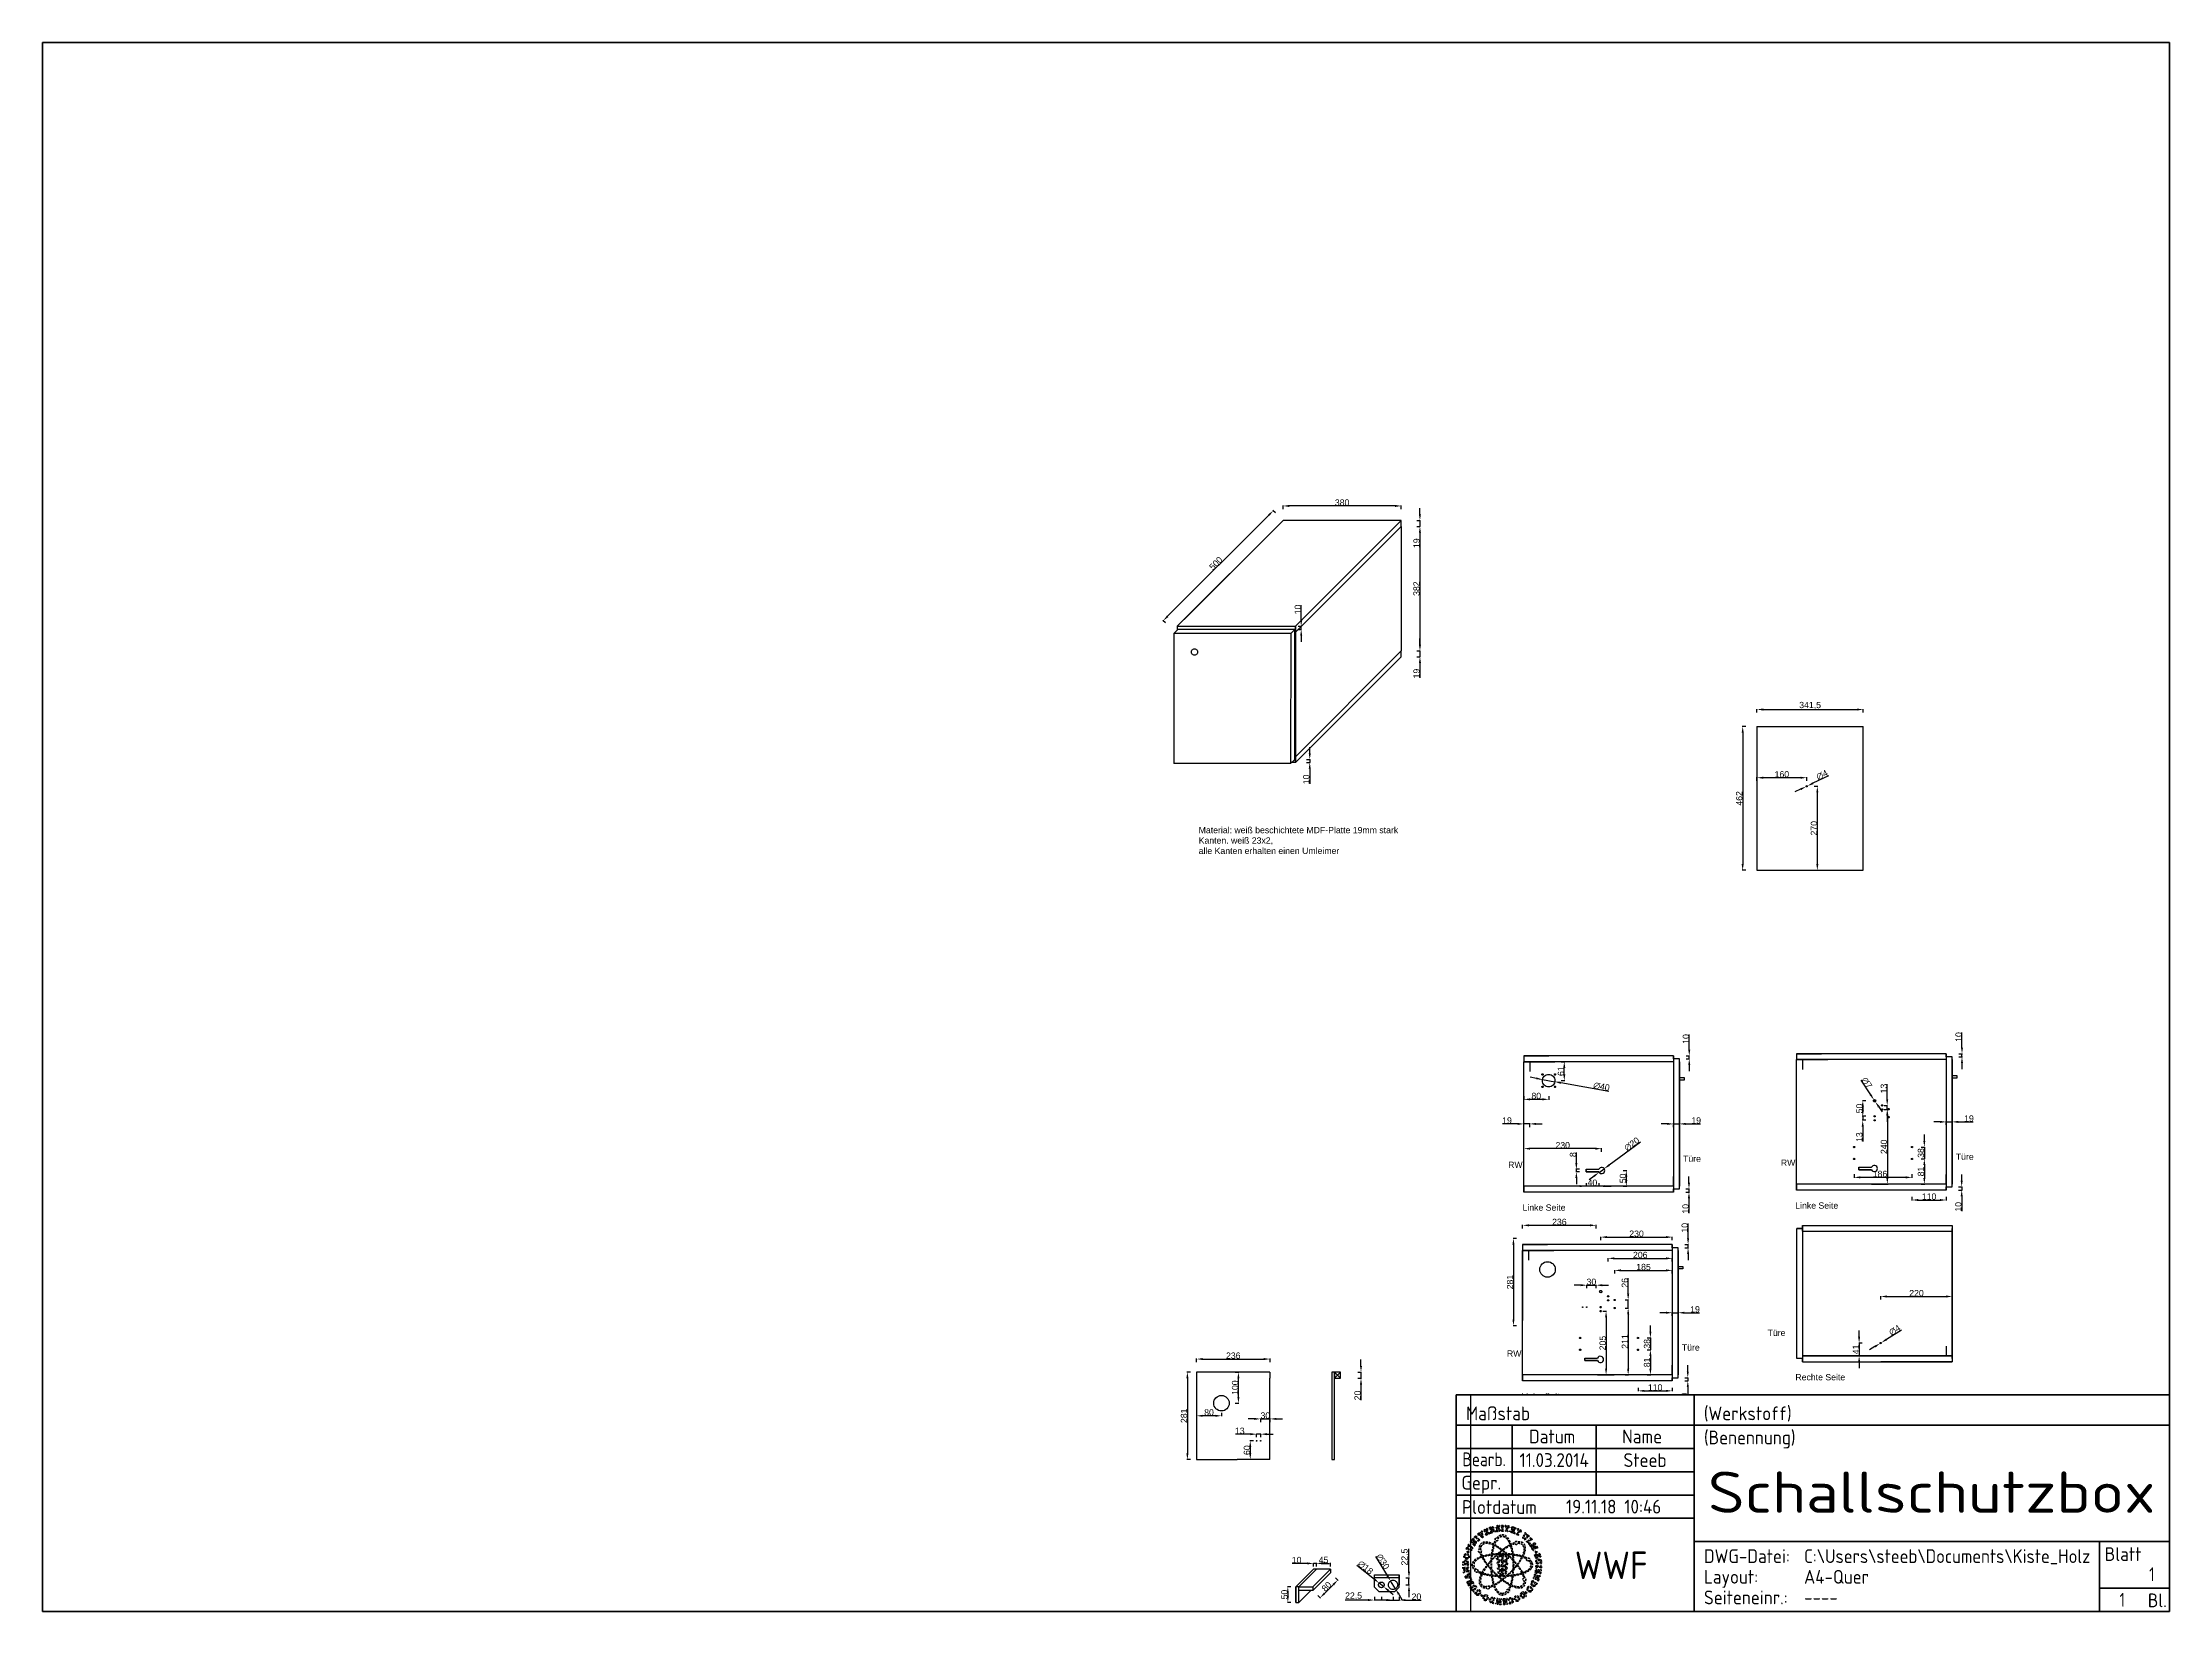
# Paper-space layout 'A3 Quer' of a CAD drawing. Header units: millimetres. Extents: x 0 to 386, y 0 to 285.
# The model-space entities are those that its viewports show. They can reach past a viewport. Long polylines and large blocks are cut down to what shows.
import ezdxf
from ezdxf.enums import TextEntityAlignment as Align

# ---------------------------------------------------------------- set-up
doc = ezdxf.new("R2010")
doc.units = ezdxf.units.MM
doc.linetypes.add('ACAD_ISO07W100', pattern=[3, 0, -3])
doc.linetypes.add('VERDECKT2', pattern=[4.7625, 3.175, -1.5875])
doc.layers.add('Gesrichelt', color=5, linetype='VERDECKT2', lineweight=35)
doc.layers.add('Schriftfeld', color=5, linetype='Continuous', lineweight=40)
doc.styles.add('Iso-Norm', font='isocp.shx')
doc.styles.add('Iso-Norm-S', font='isocp.shx', dxfattribs={"width": 0.9})
doc.styles.get("Standard").update_dxf_attribs({"font": 'arial.ttf'})
doc.dimstyles.new('ISO-25', dxfattribs={"dimtxt": 20, "dimasz": 20, "dimexe": 1.25, "dimexo": 0.625, "dimtad": 1, "dimtxsty": 'Standard', "dimcen": 20, "dimadec": 0, "dimazin": 0, "dimtfac": 1, "dimtmove": 0, "dimatfit": 3, "dimfxl": 10, "dimfxlon": 1, "dimarcsym": 0})

psp = doc.layouts.new('A3 Quer')

msp = doc.modelspace()

# ---------------------------------------------------------------- texts
at = {"char_height": 20, "attachment_point": 1}
for s, width, insert in [('Material: weiß beschichtete MDF-Platte 19mm stark\\PKanten. weiß 23x2, \\Palle Kanten erhalten einen Umleimer ', 690.35921, (2744.327, 2588.106)), ('RW', 159.41278, (3738.922, 1512.572)), ('Türe', 479.08902, (4301.143, 1532.177)), ('RW', 159.41278, (4615.463, 1519.044)), ('Türe', 479.08902, (5177.684, 1538.649)), ('Linke Seite', 408.66892, (3785.181, 1374.955)), ('Linke Seite', 408.66892, (4661.723, 1381.427)), ('Türe', 479.08902, (4572.836, 972.359)), ('RW', 159.41278, (3735.129, 905.651)), ('Türe', 479.08902, (4297.35, 925.255)), ('Rechte Seite', 408.66892, (4662.204, 829.7)), ('Linke Seite', 408.66892, (3781.388, 768.034))]:
    msp.add_mtext_dynamic_manual_height_columns(s, width=width, gutter_width=12.5, heights=[0], dxfattribs=dict(at, insert=insert))

# ---------------------------------------------------------------- blocks, each defined once
blk = doc.blocks.new('UniLogo')
at = {"layer": 'Gesrichelt'}
for points, knots in [([(-43.688, 29.6418), (-43.8658, 29.8958), (-43.8658, 29.8958), (-44.2722, 30.099), (-44.2722, 30.099), (-44.1198, 30.734), (-44.1198, 30.734), (-43.7896, 31.0642), (-43.7896, 31.0642), (-45.3898, 32.3342), (-46.99, 33.5788), (-48.5648, 34.8234), (-48.5648, 34.8234), (-48.8696, 34.544), (-48.8696, 34.544), (-48.9458, 34.2138), (-48.9458, 34.2138), (-49.3014, 34.3408), (-49.6316, 34.4424), (-49.9618, 34.544), (-49.9618, 34.544), (-49.7078, 35.5854), (-49.2252, 36.068), (-48.4632, 36.8554), (-48.4632, 36.8554), (-46.228, 36.4998), (-43.9674, 36.1442), (-41.7068, 35.7886), (-41.7068, 35.7886), (-43.7134, 37.3634), (-44.1198, 37.5412), (-45.6438, 38.7858), (-45.6438, 38.7858), (-45.7962, 38.5064), (-45.9486, 38.227), (-46.0756, 37.9476), (-46.0756, 37.9476), (-48.0314, 38.4302), (-45.5676, 40.8178), (-44.704, 41.0972), (-44.704, 41.0972), (-44.5262, 40.9448), (-44.323, 40.7924), (-44.1198, 40.64), (-44.1198, 40.64), (-44.2976, 40.4114), (-44.4754, 40.1574), (-44.6532, 39.9034), (-44.6532, 39.9034), (-44.5008, 39.2684), (-40.513, 36.1188), (-39.243, 35.4838), (-39.243, 35.4838), (-39.2176, 35.052), (-39.2176, 35.052), (-39.624, 34.2138), (-39.624, 34.2138), (-42.0116, 34.5694), (-44.3738, 34.8996), (-46.736, 35.2298), (-46.736, 35.2298), (-46.736, 34.6456), (-44.3738, 32.9438), (-43.5356, 32.6898), (-43.5356, 32.6898), (-43.5356, 32.6136), (-43.5102, 32.512), (-43.4848, 32.4104), (-43.4848, 32.4104), (-43.3578, 32.3596), (-43.2308, 32.3088), (-43.1038, 32.258), (-43.1038, 32.258), (-42.5196, 32.7152), (-42.2148, 33.02), (-41.6052, 32.4358), (-41.6052, 32.4358), (-41.6052, 31.5976), (-42.926, 29.9466), (-43.688, 29.6418)], [0, 0, 0, 0, 0.05, 0.05, 0.05, 0.05000001, 0.1, 0.1, 0.1, 0.10000001, 0.15, 0.15, 0.15, 0.15000001, 0.2, 0.2, 0.2, 0.20000001, 0.25, 0.25, 0.25, 0.25000001, 0.3, 0.3, 0.3, 0.30000001, 0.35, 0.35, 0.35, 0.35000001, 0.4, 0.4, 0.4, 0.40000001, 0.45, 0.45, 0.45, 0.45000001, 0.5, 0.5, 0.5, 0.50000001, 0.55, 0.55, 0.55, 0.55000001, 0.6, 0.6, 0.6, 0.60000001, 0.65, 0.65, 0.65, 0.65000001, 0.7, 0.7, 0.7, 0.70000001, 0.75, 0.75, 0.75, 0.75000001, 0.8, 0.8, 0.8, 0.80000001, 0.85, 0.85, 0.85, 0.85000001, 0.9, 0.9, 0.9, 0.90000001, 0.95, 0.95, 0.95, 0.95000001, 1, 1, 1, 1]), ([(-2.032, -44.8564), (-6.3246, -43.6372), (-8.0772, -41.656), (-10.5918, -37.973), (-10.5918, -37.973), (-11.8364, -35.6108), (-12.8016, -33.1724), (-13.7668, -30.6832), (-13.7668, -30.6832), (-15.5956, -31.3436), (-19.05, -32.131), (-20.2438, -33.3248), (-20.2438, -33.3248), (-21.1328, -35.941), (-23.3172, -36.1188), (-24.9174, -34.0868), (-24.9174, -34.0868), (-29.1592, -33.909), (-32.4358, -33.4772), (-34.6456, -29.464), (-34.6456, -29.464), (-37.0332, -23.5966), (-34.8234, -17.6784), (-32.2834, -12.2428), (-32.2834, -12.2428), (-34.3154, -11.3792), (-36.3474, -10.5156), (-38.354, -9.652), (-38.354, -9.652), (-38.4048, -9.7536), (-38.4302, -9.8552), (-38.4556, -9.9822), (-38.4556, -9.9822), (-39.878, -10.3632), (-41.5544, -10.5156), (-42.2656, -8.9662), (-42.2656, -8.9662), (-42.2656, -8.3058), (-42.2656, -7.6708), (-42.2656, -7.0358), (-42.2656, -7.0358), (-44.1452, -5.2324), (-44.4246, -4.7752), (-44.704, -4.7244), (-44.704, -4.7244), (-46.228, -1.7526), (-46.7614, 0.0508), (-46.1772, 3.429), (-46.1772, 3.429), (-45.6946, 4.445), (-45.212, 5.461), (-44.704, 6.4516), (-44.704, 6.4516), (-44.6278, 6.477), (-44.5262, 6.5024), (-44.4246, 6.5024), (-44.4246, 6.5024), (-40.9448, 10.4394), (-37.1094, 11.938), (-32.2834, 14.0208), (-32.2834, 14.0208), (-33.6296, 16.9418), (-33.6296, 16.9418), (-34.671, 19.6596), (-34.671, 19.6596), (-36.7792, 20.447), (-37.0332, 20.7772), (-37.0332, 23.0632), (-37.0332, 23.0632), (-36.576, 23.7744), (-36.5252, 23.9268), (-35.7886, 24.2824), (-35.7886, 24.2824), (-35.6108, 28.2194), (-35.5092, 31.3436), (-32.385, 33.9852), (-32.385, 33.9852), (-31.3182, 34.4932), (-30.2514, 35.0012), (-29.1592, 35.5092), (-29.1592, 35.5092), (-26.289, 35.941), (-23.622, 35.5854), (-20.828, 35.0012), (-20.828, 35.0012), (-16.9418, 33.6296), (-14.2494, 32.4612), (-13.7668, 32.4104), (-13.7668, 32.4104), (-12.4714, 35.941), (-12.4714, 35.941), (-11.6332, 37.7952), (-11.6332, 37.7952), (-11.7856, 40.7162), (-12.1412, 41.7576), (-8.9916, 42.1132), (-8.9916, 42.1132), (-5.2832, 45.8724), (-2.54, 47.4472), (2.7178, 45.8216), (2.7178, 45.8216), (8.0264, 43.053), (10.033, 37.7444), (12.0396, 32.4104), (12.0396, 32.4104), (12.827, 32.6136), (15.875, 33.9852), (17.9324, 34.671), (17.9324, 34.671), (18.9992, 36.322), (19.0754, 36.5252), (21.0058, 36.5252), (21.0058, 36.5252), (21.8948, 36.1442), (21.8948, 36.1442), (22.1742, 35.8394), (22.1742, 35.8394), (24.5872, 35.8394), (30.4038, 35.8648), (31.5214, 33.0708), (31.5214, 33.0708), (31.623, 33.0708), (31.7246, 33.0454), (31.8262, 33.02), (31.8262, 33.02), (34.3916, 28.7274), (34.163, 25.527), (33.2486, 20.6502), (33.2486, 20.6502), (32.512, 18.3896), (31.6484, 16.1544), (30.6578, 14.0208), (30.6578, 14.0208), (32.6898, 13.1064), (34.7472, 12.192), (36.8046, 11.2522), (36.8046, 11.2522), (37.7952, 11.5824), (38.5826, 11.4808), (39.497, 11.0998), (39.497, 11.0998), (39.5478, 10.9728), (39.5986, 10.8458), (39.6494, 10.7188), (39.6494, 10.7188), (39.751, 10.6934), (39.878, 10.6426), (40.005, 10.5918), (40.005, 10.5918), (40.3098, 9.6012), (40.9448, 7.6708), (42.164, 7.4676), (42.164, 7.4676), (42.2402, 7.1374), (42.2402, 7.1374), (43.7388, 5.1562), (43.7388, 5.1562), (44.8056, 2.794), (45.0088, 0.7112), (44.4246, -1.8542), (44.4246, -1.8542), (43.7388, -3.429), (43.4086, -3.8862), (43.18, -4.572), (43.18, -4.572), (42.5704, -4.572), (42.0878, -5.4102), (41.9862, -5.9182), (41.9862, -5.9182), (38.4048, -8.763), (34.9758, -10.414), (30.7848, -12.1158), (30.7848, -12.1158), (30.5816, -12.9286), (32.7152, -17.3736), (33.0962, -18.4404), (33.0962, -18.4404), (34.5694, -19.4056), (35.7632, -21.3106), (34.0868, -22.86), (34.0868, -22.86), (34.0106, -25.0698), (33.8582, -26.8478), (33.2486, -28.956), (33.2486, -28.956), (31.9024, -30.988), (31.9024, -30.988), (31.8262, -31.3182), (31.8262, -31.3182), (31.7246, -31.3182), (31.623, -31.3182), (31.5214, -31.3436), (31.5214, -31.3436), (29.6672, -35.0774), (21.9202, -33.8328), (18.923, -33.2486), (18.923, -33.2486), (18.1102, -32.9946), (12.5984, -30.5562), (12.1158, -30.7848), (12.1158, -30.7848), (10.033, -35.941), (9.7028, -36.3982), (9.525, -36.9824), (9.525, -36.9824), (10.0584, -38.5064), (9.8806, -39.2938), (8.8392, -40.513), (8.8392, -40.513), (8.1534, -40.6146), (7.4676, -40.7162), (6.8072, -40.8432), (6.8072, -40.8432), (4.1656, -43.9674), (1.8288, -44.5008), (-2.032, -44.8564)], [0, 0, 0, 0, 0.018518519, 0.018518519, 0.018518519, 0.018518529, 0.037037037, 0.037037037, 0.037037037, 0.037037047, 0.055555556, 0.055555556, 0.055555556, 0.055555566, 0.074074074, 0.074074074, 0.074074074, 0.074074084, 0.092592593, 0.092592593, 0.092592593, 0.092592603, 0.111111111, 0.111111111, 0.111111111, 0.111111121, 0.12962963, 0.12962963, 0.12962963, 0.12962964, 0.148148148, 0.148148148, 0.148148148, 0.148148158, 0.166666667, 0.166666667, 0.166666667, 0.166666677, 0.185185185, 0.185185185, 0.185185185, 0.185185195, 0.203703704, 0.203703704, 0.203703704, 0.203703714, 0.222222222, 0.222222222, 0.222222222, 0.222222232, 0.240740741, 0.240740741, 0.240740741, 0.240740751, 0.259259259, 0.259259259, 0.259259259, 0.259259269, 0.277777778, 0.277777778, 0.277777778, 0.277777788, 0.296296296, 0.296296296, 0.296296296, 0.296296306, 0.314814815, 0.314814815, 0.314814815, 0.314814825, 0.333333333, 0.333333333, 0.333333333, 0.333333343, 0.351851852, 0.351851852, 0.351851852, 0.351851862, 0.37037037, 0.37037037, 0.37037037, 0.37037038, 0.388888889, 0.388888889, 0.388888889, 0.388888899, 0.407407407, 0.407407407, 0.407407407, 0.407407417, 0.425925926, 0.425925926, 0.425925926, 0.425925936, 0.444444444, 0.444444444, 0.444444444, 0.444444454, 0.462962963, 0.462962963, 0.462962963, 0.462962973, 0.481481481, 0.481481481, 0.481481481, 0.481481491, 0.5, 0.5, 0.5, 0.50000001, 0.518518519, 0.518518519, 0.518518519, 0.518518529, 0.537037037, 0.537037037, 0.537037037, 0.537037047, 0.555555556, 0.555555556, 0.555555556, 0.555555566, 0.574074074, 0.574074074, 0.574074074, 0.574074084, 0.592592593, 0.592592593, 0.592592593, 0.592592603, 0.611111111, 0.611111111, 0.611111111, 0.611111121, 0.62962963, 0.62962963, 0.62962963, 0.62962964, 0.648148148, 0.648148148, 0.648148148, 0.648148158, 0.666666667, 0.666666667, 0.666666667, 0.666666677, 0.685185185, 0.685185185, 0.685185185, 0.685185195, 0.703703704, 0.703703704, 0.703703704, 0.703703714, 0.722222222, 0.722222222, 0.722222222, 0.722222232, 0.740740741, 0.740740741, 0.740740741, 0.740740751, 0.759259259, 0.759259259, 0.759259259, 0.759259269, 0.777777778, 0.777777778, 0.777777778, 0.777777788, 0.796296296, 0.796296296, 0.796296296, 0.796296306, 0.814814815, 0.814814815, 0.814814815, 0.814814825, 0.833333333, 0.833333333, 0.833333333, 0.833333343, 0.851851852, 0.851851852, 0.851851852, 0.851851862, 0.87037037, 0.87037037, 0.87037037, 0.87037038, 0.888888889, 0.888888889, 0.888888889, 0.888888899, 0.907407407, 0.907407407, 0.907407407, 0.907407417, 0.925925926, 0.925925926, 0.925925926, 0.925925936, 0.944444444, 0.944444444, 0.944444444, 0.944444454, 0.962962963, 0.962962963, 0.962962963, 0.962962973, 0.981481481, 0.981481481, 0.981481481, 0.981481491, 1, 1, 1, 1]), ([(-37.4396, 37.084), (-37.846, 37.5412), (-37.846, 37.5412), (-37.9476, 38.1), (-37.9476, 38.1), (-37.846, 38.1254), (-37.7444, 38.1508), (-37.6428, 38.1508), (-37.6428, 38.1508), (-37.6174, 38.3032), (-37.5666, 38.4302), (-37.5158, 38.5572), (-37.5158, 38.5572), (-38.7858, 40.1574), (-40.259, 41.4528), (-41.5798, 42.9514), (-41.5798, 42.9514), (-41.9608, 42.6466), (-42.0878, 42.6212), (-42.5958, 42.6212), (-42.5958, 42.6212), (-42.7228, 42.799), (-42.8498, 42.9514), (-42.9768, 43.1038), (-42.9768, 43.1038), (-42.4942, 44.0944), (-41.1226, 45.6946), (-39.9288, 45.1358), (-39.9288, 45.1358), (-39.9288, 44.6532), (-39.9288, 44.6532), (-40.132, 44.196), (-40.132, 44.196), (-40.2336, 44.196), (-40.3352, 44.196), (-40.4368, 44.1706), (-40.4368, 44.1706), (-40.4368, 43.9928), (-37.1602, 40.0812), (-36.1696, 39.7002), (-36.1696, 39.7002), (-35.7886, 40.0812), (-35.7378, 40.0558), (-35.179, 40.0558), (-35.179, 40.0558), (-35.0012, 39.8272), (-35.0012, 39.8272), (-35.0012, 39.243), (-35.0012, 39.243), (-35.6616, 38.5826), (-36.576, 37.3634), (-37.4396, 37.084)], [0, 0, 0, 0, 0.076923077, 0.076923077, 0.076923077, 0.076923087, 0.153846154, 0.153846154, 0.153846154, 0.153846164, 0.230769231, 0.230769231, 0.230769231, 0.230769241, 0.307692308, 0.307692308, 0.307692308, 0.307692318, 0.384615385, 0.384615385, 0.384615385, 0.384615395, 0.461538462, 0.461538462, 0.461538462, 0.461538472, 0.538461538, 0.538461538, 0.538461538, 0.538461548, 0.615384615, 0.615384615, 0.615384615, 0.615384625, 0.692307692, 0.692307692, 0.692307692, 0.692307702, 0.769230769, 0.769230769, 0.769230769, 0.769230779, 0.846153846, 0.846153846, 0.846153846, 0.846153856, 0.923076923, 0.923076923, 0.923076923, 0.923076933, 1, 1, 1, 1]), ([(-31.1658, 42.3418), (-32.512, 43.4086), (-33.9852, 44.8818), (-35.56, 45.5676), (-35.56, 45.5676), (-35.56, 46.0756), (-36.7792, 46.609), (-37.1856, 46.863), (-37.1856, 46.863), (-37.719, 46.5328), (-37.719, 46.5328), (-38.1762, 46.5328), (-38.1762, 46.5328), (-39.1922, 47.9552), (-37.1602, 48.3108), (-36.0934, 49.0474), (-36.0934, 49.0474), (-35.9664, 49.0474), (-35.8394, 49.0474), (-35.687, 49.022), (-35.687, 49.022), (-35.5346, 48.7172), (-35.3822, 48.4124), (-35.2298, 48.1076), (-35.2298, 48.1076), (-35.3568, 48.0822), (-35.4838, 48.0568), (-35.5854, 48.006), (-35.5854, 48.006), (-35.6362, 47.9044), (-35.6616, 47.8028), (-35.687, 47.7012), (-35.687, 47.7012), (-34.3408, 46.6344), (-32.9692, 45.5422), (-31.5976, 44.45), (-31.5976, 44.45), (-31.5468, 44.5262), (-31.496, 44.577), (-31.4198, 44.6278), (-31.4198, 44.6278), (-31.9532, 46.3296), (-32.4612, 48.0314), (-32.9692, 49.7332), (-32.9692, 49.7332), (-33.274, 49.657), (-33.5788, 49.5554), (-33.8836, 49.4538), (-33.8836, 49.4538), (-34.0106, 49.8094), (-34.1122, 50.1396), (-34.2138, 50.4698), (-34.2138, 50.4698), (-33.1978, 50.9016), (-32.5628, 51.9176), (-31.4452, 52.07), (-31.4452, 52.07), (-31.0896, 51.5112), (-31.0896, 51.5112), (-31.115, 51.1048), (-31.115, 51.1048), (-31.3436, 50.9524), (-31.5468, 50.8), (-31.75, 50.6476), (-31.75, 50.6476), (-31.1404, 48.1584), (-30.5308, 45.6692), (-29.8958, 43.18), (-29.8958, 43.18), (-30.226, 42.672), (-30.5816, 42.5704), (-31.1658, 42.3418)], [0, 0, 0, 0, 0.055555556, 0.055555556, 0.055555556, 0.055555566, 0.111111111, 0.111111111, 0.111111111, 0.111111121, 0.166666667, 0.166666667, 0.166666667, 0.166666677, 0.222222222, 0.222222222, 0.222222222, 0.222222232, 0.277777778, 0.277777778, 0.277777778, 0.277777788, 0.333333333, 0.333333333, 0.333333333, 0.333333343, 0.388888889, 0.388888889, 0.388888889, 0.388888899, 0.444444444, 0.444444444, 0.444444444, 0.444444454, 0.5, 0.5, 0.5, 0.50000001, 0.555555556, 0.555555556, 0.555555556, 0.555555566, 0.611111111, 0.611111111, 0.611111111, 0.611111121, 0.666666667, 0.666666667, 0.666666667, 0.666666677, 0.722222222, 0.722222222, 0.722222222, 0.722222232, 0.777777778, 0.777777778, 0.777777778, 0.777777788, 0.833333333, 0.833333333, 0.833333333, 0.833333343, 0.888888889, 0.888888889, 0.888888889, 0.888888899, 0.944444444, 0.944444444, 0.944444444, 0.944444454, 1, 1, 1, 1]), ([(-25.908, 45.8978), (-26.1874, 46.4058), (-26.1874, 46.4058), (-26.162, 46.8122), (-26.162, 46.8122), (-25.9334, 46.9392), (-25.7048, 47.0408), (-25.4508, 47.1424), (-25.4508, 47.1424), (-26.3144, 49.0474), (-27.1526, 50.927), (-27.9908, 52.8066), (-27.9908, 52.8066), (-28.6258, 52.6034), (-28.6258, 52.6034), (-29.0322, 52.6288), (-29.0322, 52.6288), (-29.2354, 53.0098), (-29.2354, 53.0098), (-29.21, 53.594), (-29.21, 53.594), (-27.5082, 54.4068), (-25.781, 55.2196), (-24.0538, 56.007), (-24.0538, 56.007), (-23.495, 55.753), (-23.0886, 54.6354), (-23.1648, 53.975), (-23.1648, 53.975), (-23.5458, 53.7972), (-23.5458, 53.7972), (-24.3078, 53.7972), (-24.3078, 53.7972), (-24.765, 55.118), (-25.8826, 54.0512), (-26.6954, 53.467), (-26.6954, 53.467), (-26.162, 53.2892), (-25.908, 52.0446), (-25.7048, 51.5366), (-25.7048, 51.5366), (-24.892, 51.9176), (-24.0538, 52.2732), (-23.2156, 52.6288), (-23.2156, 52.6288), (-22.7584, 52.451), (-22.8092, 52.0192), (-22.8092, 51.6128), (-22.8092, 51.6128), (-23.5712, 51.2318), (-24.3078, 50.8508), (-25.0444, 50.4444), (-25.0444, 50.4444), (-24.7396, 49.6824), (-24.4348, 48.895), (-24.13, 48.1076), (-24.13, 48.1076), (-23.495, 47.9552), (-22.352, 48.5648), (-21.9456, 49.0728), (-21.9456, 49.0728), (-22.3012, 49.784), (-22.3012, 49.784), (-22.2758, 50.2158), (-22.2758, 50.2158), (-21.7424, 50.4698), (-21.59, 50.6222), (-21.0058, 50.4698), (-21.0058, 50.4698), (-20.4216, 48.9712), (-20.4216, 48.9712), (-20.32, 48.26), (-20.32, 48.26), (-22.1996, 47.4726), (-24.0538, 46.6852), (-25.908, 45.8978)], [0, 0, 0, 0, 0.052631579, 0.052631579, 0.052631579, 0.052631589, 0.105263158, 0.105263158, 0.105263158, 0.105263168, 0.157894737, 0.157894737, 0.157894737, 0.157894747, 0.210526316, 0.210526316, 0.210526316, 0.210526326, 0.263157895, 0.263157895, 0.263157895, 0.263157905, 0.315789474, 0.315789474, 0.315789474, 0.315789484, 0.368421053, 0.368421053, 0.368421053, 0.368421063, 0.421052632, 0.421052632, 0.421052632, 0.421052642, 0.473684211, 0.473684211, 0.473684211, 0.473684221, 0.526315789, 0.526315789, 0.526315789, 0.526315799, 0.578947368, 0.578947368, 0.578947368, 0.578947378, 0.631578947, 0.631578947, 0.631578947, 0.631578957, 0.684210526, 0.684210526, 0.684210526, 0.684210536, 0.736842105, 0.736842105, 0.736842105, 0.736842115, 0.789473684, 0.789473684, 0.789473684, 0.789473694, 0.842105263, 0.842105263, 0.842105263, 0.842105273, 0.894736842, 0.894736842, 0.894736842, 0.894736852, 0.947368421, 0.947368421, 0.947368421, 0.947368431, 1, 1, 1, 1]), ([(-18.6436, 49.1236), (-18.923, 50.0126), (-18.923, 50.0126), (-18.8214, 50.2412), (-18.8214, 50.2412), (-18.1356, 50.419), (-18.1356, 50.419), (-18.0594, 50.6222), (-18.0594, 50.6222), (-18.5674, 52.5526), (-19.05, 54.4576), (-19.5326, 56.3626), (-19.5326, 56.3626), (-19.9136, 56.3372), (-20.2946, 56.2864), (-20.6756, 56.2356), (-20.6756, 56.2356), (-20.701, 56.6166), (-20.7264, 56.9722), (-20.7518, 57.3278), (-20.7518, 57.3278), (-19.5072, 57.6834), (-18.2372, 58.039), (-16.9672, 58.3692), (-16.9672, 58.3692), (-14.1732, 58.674), (-12.1666, 56.6928), (-14.478, 54.3814), (-14.478, 54.3814), (-14.478, 53.8988), (-13.3604, 52.6034), (-12.8778, 52.5018), (-12.8778, 52.5018), (-12.8778, 52.4256), (-12.8778, 52.324), (-12.8524, 52.2224), (-12.8524, 52.2224), (-12.3952, 52.0954), (-11.8618, 52.2732), (-11.4808, 52.07), (-11.4808, 52.07), (-11.4046, 51.816), (-11.3284, 51.562), (-11.2522, 51.308), (-11.2522, 51.308), (-13.2588, 50.546), (-13.2588, 50.546), (-13.4874, 50.6222), (-13.4874, 50.6222), (-14.2494, 51.6382), (-15.0114, 52.6288), (-15.7734, 53.6194), (-15.7734, 53.6194), (-16.4338, 53.6194), (-16.4338, 53.6194), (-17.2212, 53.2638), (-17.2212, 53.2638), (-17.018, 52.4764), (-16.7894, 51.6636), (-16.5608, 50.8508), (-16.5608, 50.8508), (-15.9258, 51.1048), (-15.9258, 51.1048), (-15.6972, 51.0032), (-15.6972, 51.0032), (-15.621, 50.673), (-15.5194, 50.3174), (-15.4178, 49.9618), (-15.4178, 49.9618), (-16.51, 49.6824), (-17.5768, 49.403), (-18.6436, 49.1236)], [0, 0, 0, 0, 0.055555556, 0.055555556, 0.055555556, 0.055555566, 0.111111111, 0.111111111, 0.111111111, 0.111111121, 0.166666667, 0.166666667, 0.166666667, 0.166666677, 0.222222222, 0.222222222, 0.222222222, 0.222222232, 0.277777778, 0.277777778, 0.277777778, 0.277777788, 0.333333333, 0.333333333, 0.333333333, 0.333333343, 0.388888889, 0.388888889, 0.388888889, 0.388888899, 0.444444444, 0.444444444, 0.444444444, 0.444444454, 0.5, 0.5, 0.5, 0.50000001, 0.555555556, 0.555555556, 0.555555556, 0.555555566, 0.611111111, 0.611111111, 0.611111111, 0.611111121, 0.666666667, 0.666666667, 0.666666667, 0.666666677, 0.722222222, 0.722222222, 0.722222222, 0.722222232, 0.777777778, 0.777777778, 0.777777778, 0.777777788, 0.833333333, 0.833333333, 0.833333333, 0.833333343, 0.888888889, 0.888888889, 0.888888889, 0.888888899, 0.944444444, 0.944444444, 0.944444444, 0.944444454, 1, 1, 1, 1]), ([(-9.8298, 51.4858), (-10.0076, 52.451), (-10.1854, 53.4162), (-10.3378, 54.356), (-10.3378, 54.356), (-9.906, 54.4322), (-9.4488, 54.483), (-8.9916, 54.5338), (-8.9916, 54.5338), (-8.382, 53.1114), (-7.2898, 52.1462), (-5.8928, 53.5432), (-5.8928, 53.5432), (-5.8928, 53.9496), (-5.8928, 54.3306), (-5.8928, 54.7116), (-5.8928, 54.7116), (-6.096, 54.8386), (-6.2738, 54.9402), (-6.4516, 55.0418), (-6.4516, 55.0418), (-6.477, 55.1434), (-6.5024, 55.245), (-6.5024, 55.3466), (-6.5024, 55.3466), (-8.8138, 55.9816), (-10.4394, 55.9308), (-10.4394, 58.6232), (-10.4394, 58.6232), (-9.8298, 60.198), (-8.3058, 60.8584), (-6.5532, 60.0456), (-6.5532, 60.0456), (-6.5024, 60.1726), (-6.4262, 60.2742), (-6.35, 60.3758), (-6.35, 60.3758), (-5.9944, 60.4012), (-5.6388, 60.4266), (-5.2578, 60.452), (-5.2578, 60.452), (-5.207, 59.6138), (-5.1562, 58.7756), (-5.08, 57.912), (-5.08, 57.912), (-5.461, 57.9882), (-5.842, 58.039), (-6.223, 58.0898), (-6.223, 58.0898), (-6.6802, 59.6646), (-7.7216, 59.3344), (-8.9154, 58.5978), (-8.9154, 58.5978), (-8.89, 58.2168), (-8.8392, 57.8358), (-8.7884, 57.4548), (-8.7884, 57.4548), (-6.0452, 56.642), (-2.8956, 55.8546), (-4.8768, 52.451), (-4.8768, 52.451), (-5.7658, 51.8922), (-6.4262, 51.8414), (-7.493, 51.7652), (-7.493, 51.7652), (-8.5852, 52.1208), (-8.5852, 52.1208), (-8.7376, 52.0192), (-8.7376, 52.0192), (-8.7122, 51.9176), (-8.6868, 51.7906), (-8.636, 51.6636), (-8.636, 51.6636), (-9.0424, 51.6128), (-9.4488, 51.562), (-9.8298, 51.4858)], [0, 0, 0, 0, 0.052631579, 0.052631579, 0.052631579, 0.052631589, 0.105263158, 0.105263158, 0.105263158, 0.105263168, 0.157894737, 0.157894737, 0.157894737, 0.157894747, 0.210526316, 0.210526316, 0.210526316, 0.210526326, 0.263157895, 0.263157895, 0.263157895, 0.263157905, 0.315789474, 0.315789474, 0.315789474, 0.315789484, 0.368421053, 0.368421053, 0.368421053, 0.368421063, 0.421052632, 0.421052632, 0.421052632, 0.421052642, 0.473684211, 0.473684211, 0.473684211, 0.473684221, 0.526315789, 0.526315789, 0.526315789, 0.526315799, 0.578947368, 0.578947368, 0.578947368, 0.578947378, 0.631578947, 0.631578947, 0.631578947, 0.631578957, 0.684210526, 0.684210526, 0.684210526, 0.684210536, 0.736842105, 0.736842105, 0.736842105, 0.736842115, 0.789473684, 0.789473684, 0.789473684, 0.789473694, 0.842105263, 0.842105263, 0.842105263, 0.842105273, 0.894736842, 0.894736842, 0.894736842, 0.894736852, 0.947368421, 0.947368421, 0.947368421, 0.947368431, 1, 1, 1, 1]), ([(-2.2098, 52.1716), (-2.286, 52.578), (-2.3368, 52.959), (-2.3876, 53.34), (-2.3876, 53.34), (-2.0828, 53.3654), (-1.7526, 53.3908), (-1.4224, 53.3908), (-1.4224, 53.3908), (-1.4478, 55.4482), (-1.4732, 57.5056), (-1.4732, 59.5376), (-1.4732, 59.5376), (-1.7018, 59.5376), (-1.9304, 59.5122), (-2.1336, 59.4868), (-2.1336, 59.4868), (-2.3114, 59.817), (-2.3114, 59.817), (-2.2352, 60.5536), (-2.2352, 60.5536), (-1.1176, 60.833), (0, 60.6806), (1.1684, 60.6298), (1.1684, 60.6298), (1.1684, 60.2488), (1.1684, 59.8424), (1.1684, 59.436), (1.1684, 59.436), (0.8382, 59.436), (0.508, 59.436), (0.2032, 59.4106), (0.2032, 59.4106), (0.1524, 57.4294), (0.1016, 55.4482), (0.0508, 53.467), (0.0508, 53.467), (0.381, 53.4162), (0.7112, 53.34), (1.0668, 53.2638), (1.0668, 53.2638), (1.0922, 52.9082), (1.1176, 52.5526), (1.1684, 52.1716), (1.1684, 52.1716), (0.0254, 52.1716), (-1.0922, 52.1716), (-2.2098, 52.1716)], [0, 0, 0, 0, 0.083333333, 0.083333333, 0.083333333, 0.083333343, 0.166666667, 0.166666667, 0.166666667, 0.166666677, 0.25, 0.25, 0.25, 0.25000001, 0.333333333, 0.333333333, 0.333333333, 0.333333343, 0.416666667, 0.416666667, 0.416666667, 0.416666677, 0.5, 0.5, 0.5, 0.50000001, 0.583333333, 0.583333333, 0.583333333, 0.583333343, 0.666666667, 0.666666667, 0.666666667, 0.666666677, 0.75, 0.75, 0.75, 0.75000001, 0.833333333, 0.833333333, 0.833333333, 0.833333343, 0.916666667, 0.916666667, 0.916666667, 0.916666677, 1, 1, 1, 1]), ([(7.112, 51.4858), (6.0198, 51.6636), (4.953, 51.8414), (3.8862, 51.9938), (3.8862, 51.9938), (3.9116, 52.3494), (3.9624, 52.705), (4.0132, 53.0606), (4.0132, 53.0606), (4.3688, 53.0606), (4.7244, 53.0352), (5.08, 53.0098), (5.08, 53.0098), (5.3594, 55.0418), (5.6388, 57.0738), (5.9182, 59.1058), (5.9182, 59.1058), (5.4102, 59.182), (4.9022, 59.2328), (4.3942, 59.2836), (4.3942, 59.2836), (4.3434, 58.9534), (4.2926, 58.5978), (4.2418, 58.2422), (4.2418, 58.2422), (3.556, 58.1914), (3.556, 58.1914), (3.0734, 58.3946), (3.0734, 58.3946), (3.4544, 60.452), (3.4544, 60.452), (3.6576, 60.6044), (3.6576, 60.6044), (4.3942, 60.3758), (4.3942, 60.3758), (9.8298, 59.6646), (9.8298, 59.6646), (9.8806, 58.7756), (9.8806, 58.7756), (9.6774, 57.5564), (9.6774, 57.5564), (9.3218, 57.5056), (8.9662, 57.4548), (8.636, 57.404), (8.636, 57.404), (8.636, 57.8612), (8.636, 58.3184), (8.636, 58.7756), (8.636, 58.7756), (8.1788, 58.8264), (7.7216, 58.8772), (7.2644, 58.928), (7.2644, 58.928), (7.0358, 56.8452), (6.8072, 54.7624), (6.604, 52.6796), (6.604, 52.6796), (6.8834, 52.6542), (7.1628, 52.6288), (7.4422, 52.6034), (7.4422, 52.6034), (7.4676, 52.5272), (7.5184, 52.451), (7.5692, 52.3748), (7.5692, 52.3748), (7.2644, 51.5874), (7.2644, 51.5874), (7.112, 51.4858)], [0, 0, 0, 0, 0.058823529, 0.058823529, 0.058823529, 0.058823539, 0.117647059, 0.117647059, 0.117647059, 0.117647069, 0.176470588, 0.176470588, 0.176470588, 0.176470598, 0.235294118, 0.235294118, 0.235294118, 0.235294128, 0.294117647, 0.294117647, 0.294117647, 0.294117657, 0.352941176, 0.352941176, 0.352941176, 0.352941186, 0.411764706, 0.411764706, 0.411764706, 0.411764716, 0.470588235, 0.470588235, 0.470588235, 0.470588245, 0.529411765, 0.529411765, 0.529411765, 0.529411775, 0.588235294, 0.588235294, 0.588235294, 0.588235304, 0.647058824, 0.647058824, 0.647058824, 0.647058834, 0.705882353, 0.705882353, 0.705882353, 0.705882363, 0.764705882, 0.764705882, 0.764705882, 0.764705892, 0.823529412, 0.823529412, 0.823529412, 0.823529422, 0.882352941, 0.882352941, 0.882352941, 0.882352951, 0.941176471, 0.941176471, 0.941176471, 0.941176481, 1, 1, 1, 1]), ([(17.272, 48.768), (15.5702, 49.3776), (15.5702, 49.3776), (14.732, 49.4538), (14.732, 49.4538), (14.7574, 49.8094), (14.7828, 50.165), (14.8336, 50.5206), (14.8336, 50.5206), (15.1638, 50.5714), (15.494, 50.5968), (15.8496, 50.6222), (15.8496, 50.6222), (15.7988, 51.0794), (15.7734, 51.5366), (15.748, 51.9938), (15.748, 51.9938), (13.716, 52.6034), (13.716, 52.6034), (13.208, 52.6034), (13.208, 52.6034), (12.4968, 51.7398), (12.4968, 51.7398), (12.4714, 51.4604), (12.4714, 51.4604), (12.6492, 51.3842), (12.8524, 51.308), (13.0556, 51.2064), (13.0556, 51.2064), (13.1064, 50.8), (13.1064, 50.8), (12.8778, 50.2666), (12.8778, 50.2666), (12.5222, 50.2158), (12.5222, 50.2158), (9.8044, 51.1556), (9.8044, 51.1556), (9.906, 51.4604), (10.0076, 51.7652), (10.1092, 52.0446), (10.1092, 52.0446), (10.4648, 52.0954), (10.8204, 52.1208), (11.2014, 52.1462), (11.2014, 52.1462), (11.2268, 52.2732), (11.2776, 52.4002), (11.3284, 52.5018), (11.3284, 52.5018), (11.43, 52.5018), (11.557, 52.5018), (11.684, 52.5018), (11.684, 52.5018), (13.6144, 55.5498), (14.1224, 56.0578), (15.3924, 58.0898), (15.3924, 58.0898), (15.9004, 58.039), (16.4084, 57.9882), (16.9164, 57.912), (16.9164, 57.912), (17.018, 55.2704), (17.145, 52.6288), (17.272, 49.9618), (17.272, 49.9618), (17.6022, 49.911), (17.9324, 49.8602), (18.288, 49.784), (18.288, 49.784), (18.2118, 49.4538), (18.161, 49.1236), (18.1102, 48.768), (18.1102, 48.768), (17.8308, 48.768), (17.5514, 48.768), (17.272, 48.768)], [0, 0, 0, 0, 0.052631579, 0.052631579, 0.052631579, 0.052631589, 0.105263158, 0.105263158, 0.105263158, 0.105263168, 0.157894737, 0.157894737, 0.157894737, 0.157894747, 0.210526316, 0.210526316, 0.210526316, 0.210526326, 0.263157895, 0.263157895, 0.263157895, 0.263157905, 0.315789474, 0.315789474, 0.315789474, 0.315789484, 0.368421053, 0.368421053, 0.368421053, 0.368421063, 0.421052632, 0.421052632, 0.421052632, 0.421052642, 0.473684211, 0.473684211, 0.473684211, 0.473684221, 0.526315789, 0.526315789, 0.526315789, 0.526315799, 0.578947368, 0.578947368, 0.578947368, 0.578947378, 0.631578947, 0.631578947, 0.631578947, 0.631578957, 0.684210526, 0.684210526, 0.684210526, 0.684210536, 0.736842105, 0.736842105, 0.736842105, 0.736842115, 0.789473684, 0.789473684, 0.789473684, 0.789473694, 0.842105263, 0.842105263, 0.842105263, 0.842105273, 0.894736842, 0.894736842, 0.894736842, 0.894736852, 0.947368421, 0.947368421, 0.947368421, 0.947368431, 1, 1, 1, 1]), ([(13.716, 56.896), (13.208, 57.1754), (13.208, 57.1754), (12.7, 57.2516), (12.7, 57.2516), (12.8016, 57.8104), (12.9032, 58.3692), (13.0302, 58.928), (13.0302, 58.928), (13.589, 58.8264), (14.1478, 58.7248), (14.732, 58.5978), (14.732, 58.5978), (14.5796, 58.0898), (14.4272, 57.5564), (14.2748, 57.023), (14.2748, 57.023), (14.0716, 56.9976), (13.8938, 56.9468), (13.716, 56.896)], [0, 0, 0, 0, 0.2, 0.2, 0.2, 0.20000001, 0.4, 0.4, 0.4, 0.40000001, 0.6, 0.6, 0.6, 0.60000001, 0.8, 0.8, 0.8, 0.80000001, 1, 1, 1, 1]), ([(18.288, 55.372), (18.034, 55.5244), (17.78, 55.6768), (17.526, 55.8292), (17.526, 55.8292), (17.653, 56.3626), (17.78, 56.896), (17.9324, 57.404), (17.9324, 57.404), (18.4404, 57.277), (18.9738, 57.1246), (19.5072, 56.9722), (19.5072, 56.9722), (19.5326, 56.5658), (19.5326, 56.5658), (19.1262, 55.372), (19.1262, 55.372), (18.8468, 55.372), (18.5674, 55.372), (18.288, 55.372)], [0, 0, 0, 0, 0.2, 0.2, 0.2, 0.20000001, 0.4, 0.4, 0.4, 0.40000001, 0.6, 0.6, 0.6, 0.60000001, 0.8, 0.8, 0.8, 0.80000001, 1, 1, 1, 1]), ([(23.1902, 45.8978), (22.2504, 46.4058), (21.3106, 46.8884), (20.3962, 47.371), (20.3962, 47.371), (20.3708, 47.9552), (20.3708, 47.9552), (20.574, 48.3362), (20.574, 48.3362), (20.9804, 48.2854), (21.3868, 48.2346), (21.7932, 48.1584), (21.7932, 48.1584), (22.6314, 49.9872), (23.4696, 51.816), (24.3332, 53.6448), (24.3332, 53.6448), (23.2664, 54.1782), (23.2918, 54.4068), (22.733, 53.2892), (22.733, 53.2892), (22.3774, 53.3654), (22.0218, 53.4416), (21.6662, 53.5178), (21.6662, 53.5178), (21.7424, 54.3306), (22.0726, 54.8894), (22.4282, 55.626), (22.4282, 55.626), (24.1808, 55.626), (26.9748, 53.5432), (28.5242, 52.705), (28.5242, 52.705), (28.1432, 52.0446), (27.7876, 51.3842), (27.432, 50.7238), (27.432, 50.7238), (26.0604, 51.4096), (26.797, 51.181), (26.797, 52.3494), (26.797, 52.3494), (26.289, 52.705), (26.2636, 52.8066), (25.6286, 52.6542), (25.6286, 52.6542), (25.1968, 51.7398), (22.8346, 48.0314), (23.1648, 47.1932), (23.1648, 47.1932), (23.3934, 47.1678), (23.622, 47.1424), (23.876, 47.0916), (23.876, 47.0916), (23.749, 46.7106), (23.622, 46.3042), (23.5204, 45.8978), (23.5204, 45.8978), (23.3934, 45.8978), (23.2918, 45.8978), (23.1902, 45.8978)], [0, 0, 0, 0, 0.066666667, 0.066666667, 0.066666667, 0.066666677, 0.133333333, 0.133333333, 0.133333333, 0.133333343, 0.2, 0.2, 0.2, 0.20000001, 0.266666667, 0.266666667, 0.266666667, 0.266666677, 0.333333333, 0.333333333, 0.333333333, 0.333333343, 0.4, 0.4, 0.4, 0.40000001, 0.466666667, 0.466666667, 0.466666667, 0.466666677, 0.533333333, 0.533333333, 0.533333333, 0.533333343, 0.6, 0.6, 0.6, 0.60000001, 0.666666667, 0.666666667, 0.666666667, 0.666666677, 0.733333333, 0.733333333, 0.733333333, 0.733333343, 0.8, 0.8, 0.8, 0.80000001, 0.866666667, 0.866666667, 0.866666667, 0.866666677, 0.933333333, 0.933333333, 0.933333333, 0.933333343, 1, 1, 1, 1]), ([(32.512, 39.624), (30.5562, 40.767), (30.0228, 41.4274), (30.0228, 43.7134), (30.0228, 43.7134), (30.4038, 44.45), (30.4038, 44.45), (32.512, 47.0916), (32.512, 47.0916), (32.9692, 47.1678), (33.401, 47.8282), (33.401, 48.2854), (33.401, 48.2854), (33.02, 48.5902), (32.9438, 48.7172), (32.9438, 49.1998), (32.9438, 49.1998), (33.9598, 50.2158), (35.3568, 48.1076), (36.1442, 47.4218), (36.1442, 47.4218), (36.0172, 47.1932), (35.8902, 46.9392), (35.7632, 46.6852), (35.7632, 46.6852), (35.6108, 46.6852), (35.4584, 46.6852), (35.306, 46.6852), (35.306, 46.6852), (35.1536, 46.863), (35.0012, 47.0154), (34.8488, 47.1678), (34.8488, 47.1678), (33.7312, 46.3804), (32.258, 44.3738), (31.3944, 43.18), (31.3944, 43.18), (31.3944, 42.037), (31.3944, 42.037), (31.5214, 41.7068), (31.5214, 41.7068), (31.623, 41.7068), (31.7246, 41.6814), (31.8262, 41.656), (31.8262, 41.656), (31.8262, 41.5798), (31.8262, 41.4782), (31.8516, 41.3766), (31.8516, 41.3766), (34.3408, 40.0304), (35.687, 42.9514), (37.1348, 44.7294), (37.1348, 44.7294), (37.1094, 44.9326), (37.084, 45.1358), (37.0586, 45.3136), (37.0586, 45.3136), (36.9062, 45.3898), (36.7792, 45.466), (36.6522, 45.5168), (36.6522, 45.5168), (36.6522, 45.6692), (36.6522, 45.8216), (36.6522, 45.974), (36.6522, 45.974), (36.8808, 46.1772), (37.1094, 46.355), (37.3634, 46.5328), (37.3634, 46.5328), (38.1254, 45.8978), (38.8874, 45.2628), (39.6748, 44.6278), (39.6748, 44.6278), (39.6748, 44.1452), (39.6748, 44.1452), (39.4462, 43.688), (39.4462, 43.688), (38.6842, 43.815), (38.6842, 43.815), (38.2524, 44.1198), (38.2524, 44.1198), (37.0078, 42.6212), (35.8394, 40.767), (34.2138, 39.7256), (34.2138, 39.7256), (33.6296, 39.7002), (33.0708, 39.6748), (32.512, 39.624)], [0, 0, 0, 0, 0.045454545, 0.045454545, 0.045454545, 0.045454555, 0.090909091, 0.090909091, 0.090909091, 0.090909101, 0.136363636, 0.136363636, 0.136363636, 0.136363646, 0.181818182, 0.181818182, 0.181818182, 0.181818192, 0.227272727, 0.227272727, 0.227272727, 0.227272737, 0.272727273, 0.272727273, 0.272727273, 0.272727283, 0.318181818, 0.318181818, 0.318181818, 0.318181828, 0.363636364, 0.363636364, 0.363636364, 0.363636374, 0.409090909, 0.409090909, 0.409090909, 0.409090919, 0.454545455, 0.454545455, 0.454545455, 0.454545465, 0.5, 0.5, 0.5, 0.50000001, 0.545454545, 0.545454545, 0.545454545, 0.545454555, 0.590909091, 0.590909091, 0.590909091, 0.590909101, 0.636363636, 0.636363636, 0.636363636, 0.636363646, 0.681818182, 0.681818182, 0.681818182, 0.681818192, 0.727272727, 0.727272727, 0.727272727, 0.727272737, 0.772727273, 0.772727273, 0.772727273, 0.772727283, 0.818181818, 0.818181818, 0.818181818, 0.818181828, 0.863636364, 0.863636364, 0.863636364, 0.863636374, 0.909090909, 0.909090909, 0.909090909, 0.909090919, 0.954545455, 0.954545455, 0.954545455, 0.954545465, 1, 1, 1, 1]), ([(39.624, 32.004), (39.5478, 32.1564), (39.497, 32.3088), (39.4462, 32.4358), (39.4462, 32.4358), (38.8366, 32.5882), (35.941, 36.1696), (35.7124, 37.084), (35.7124, 37.084), (36.1442, 37.338), (36.1442, 37.338), (36.7284, 37.4396), (36.7284, 37.4396), (36.7792, 37.3126), (36.83, 37.1856), (36.9062, 37.0332), (36.9062, 37.0332), (38.1, 37.0332), (40.7162, 39.8526), (41.7068, 40.6654), (41.7068, 40.6654), (41.7068, 40.9956), (41.3766, 41.3258), (41.3004, 41.8338), (41.3004, 41.8338), (41.402, 41.8592), (41.5036, 41.8846), (41.6052, 41.8846), (41.6052, 41.8846), (41.6052, 41.9862), (41.6306, 42.0878), (41.656, 42.164), (41.656, 42.164), (43.0276, 41.9862), (43.2054, 40.2082), (44.196, 39.9796), (44.196, 39.9796), (44.1452, 39.37), (44.0182, 39.1668), (43.5102, 38.862), (43.5102, 38.862), (43.1038, 38.9636), (43.0276, 39.1922), (42.8244, 39.5478), (42.8244, 39.5478), (41.2496, 38.2524), (39.7002, 36.957), (38.1508, 35.6362), (38.1508, 35.6362), (38.2016, 35.5346), (38.2524, 35.4076), (38.3032, 35.2806), (38.3032, 35.2806), (39.1414, 35.2806), (39.1414, 33.3502), (40.2336, 34.0868), (40.2336, 34.0868), (40.2336, 34.1884), (40.259, 34.29), (40.2844, 34.3916), (40.2844, 34.3916), (40.386, 34.4424), (40.513, 34.4678), (40.64, 34.4932), (40.64, 34.4932), (42.2402, 33.401), (40.6654, 32.8168), (39.624, 32.004)], [0, 0, 0, 0, 0.058823529, 0.058823529, 0.058823529, 0.058823539, 0.117647059, 0.117647059, 0.117647059, 0.117647069, 0.176470588, 0.176470588, 0.176470588, 0.176470598, 0.235294118, 0.235294118, 0.235294118, 0.235294128, 0.294117647, 0.294117647, 0.294117647, 0.294117657, 0.352941176, 0.352941176, 0.352941176, 0.352941186, 0.411764706, 0.411764706, 0.411764706, 0.411764716, 0.470588235, 0.470588235, 0.470588235, 0.470588245, 0.529411765, 0.529411765, 0.529411765, 0.529411775, 0.588235294, 0.588235294, 0.588235294, 0.588235304, 0.647058824, 0.647058824, 0.647058824, 0.647058834, 0.705882353, 0.705882353, 0.705882353, 0.705882363, 0.764705882, 0.764705882, 0.764705882, 0.764705892, 0.823529412, 0.823529412, 0.823529412, 0.823529422, 0.882352941, 0.882352941, 0.882352941, 0.882352951, 0.941176471, 0.941176471, 0.941176471, 0.941176481, 1, 1, 1, 1]), ([(45.5422, 22.5298), (45.0342, 23.3934), (43.942, 24.6634), (43.942, 25.654), (43.942, 25.654), (44.1198, 25.781), (44.323, 25.908), (44.5262, 26.035), (44.5262, 26.035), (44.9072, 25.8318), (45.1358, 25.4254), (45.4406, 25.3238), (45.4406, 25.3238), (46.7868, 26.1112), (48.133, 26.8986), (49.5046, 27.686), (49.5046, 27.686), (44.3738, 26.6954), (44.3738, 26.6954), (43.6118, 26.7208), (43.6118, 26.7208), (41.9608, 29.0322), (46.355, 30.1498), (46.99, 32.1056), (46.99, 32.1056), (45.6438, 31.3182), (44.2976, 30.5308), (42.9768, 29.718), (42.9768, 29.718), (42.926, 29.1592), (42.926, 29.1592), (43.18, 28.448), (43.18, 28.448), (42.7228, 28.2448), (42.7228, 28.2448), (42.2402, 28.2448), (42.2402, 28.2448), (41.021, 30.3276), (40.6908, 30.6578), (40.64, 30.988), (40.64, 30.988), (40.9956, 31.2674), (41.2242, 31.496), (41.7068, 31.4198), (41.7068, 31.4198), (41.8084, 31.1912), (41.91, 30.9626), (42.0116, 30.7086), (42.0116, 30.7086), (43.8404, 31.623), (47.2186, 33.655), (47.2948, 33.8582), (47.2948, 33.8582), (47.2186, 34.2138), (47.1424, 34.5694), (47.0662, 34.8996), (47.0662, 34.8996), (47.3964, 34.9504), (47.7266, 35.0012), (48.0822, 35.052), (48.0822, 35.052), (48.4886, 34.29), (48.9204, 33.528), (49.3522, 32.7406), (49.3522, 32.7406), (48.1584, 31.3182), (48.1584, 31.3182), (48.0822, 30.988), (48.0822, 30.988), (47.3456, 30.988), (45.7454, 28.6512), (45.3644, 28.1178), (45.3644, 28.1178), (45.0596, 28.0924), (45.0596, 27.9908), (50.7746, 29.2354), (50.7746, 29.2354), (51.0032, 29.2354), (51.2572, 29.2354), (51.5112, 29.21), (51.5112, 29.21), (51.9176, 28.448), (52.324, 27.686), (52.7558, 26.924), (52.7558, 26.924), (52.4764, 26.4922), (52.2732, 26.4414), (51.816, 26.2636), (51.816, 26.2636), (51.7906, 26.3652), (51.7652, 26.4668), (51.7652, 26.5684), (51.7652, 26.5684), (51.6636, 26.5938), (51.562, 26.5938), (51.4604, 26.5938), (51.4604, 26.5938), (51.435, 26.6954), (51.4096, 26.797), (51.4096, 26.8986), (51.4096, 26.8986), (50.1396, 26.8986), (47.5234, 24.8158), (46.3804, 24.13), (46.3804, 24.13), (46.2788, 23.5712), (46.2788, 23.5712), (46.3804, 22.86), (46.3804, 22.86), (46.101, 22.7584), (45.8216, 22.6568), (45.5422, 22.5298)], [0, 0, 0, 0, 0.035714286, 0.035714286, 0.035714286, 0.035714296, 0.071428571, 0.071428571, 0.071428571, 0.071428581, 0.107142857, 0.107142857, 0.107142857, 0.107142867, 0.142857143, 0.142857143, 0.142857143, 0.142857153, 0.178571429, 0.178571429, 0.178571429, 0.178571439, 0.214285714, 0.214285714, 0.214285714, 0.214285724, 0.25, 0.25, 0.25, 0.25000001, 0.285714286, 0.285714286, 0.285714286, 0.285714296, 0.321428571, 0.321428571, 0.321428571, 0.321428581, 0.357142857, 0.357142857, 0.357142857, 0.357142867, 0.392857143, 0.392857143, 0.392857143, 0.392857153, 0.428571429, 0.428571429, 0.428571429, 0.428571439, 0.464285714, 0.464285714, 0.464285714, 0.464285724, 0.5, 0.5, 0.5, 0.50000001, 0.535714286, 0.535714286, 0.535714286, 0.535714296, 0.571428571, 0.571428571, 0.571428571, 0.571428581, 0.607142857, 0.607142857, 0.607142857, 0.607142867, 0.642857143, 0.642857143, 0.642857143, 0.642857153, 0.678571429, 0.678571429, 0.678571429, 0.678571439, 0.714285714, 0.714285714, 0.714285714, 0.714285724, 0.75, 0.75, 0.75, 0.75000001, 0.785714286, 0.785714286, 0.785714286, 0.785714296, 0.821428571, 0.821428571, 0.821428571, 0.821428581, 0.857142857, 0.857142857, 0.857142857, 0.857142867, 0.892857143, 0.892857143, 0.892857143, 0.892857153, 0.928571429, 0.928571429, 0.928571429, 0.928571439, 0.964285714, 0.964285714, 0.964285714, 0.964285724, 1, 1, 1, 1]), ([(-53.1876, 0.1778), (-53.3146, 0.254), (-53.4162, 0.3048), (-53.5178, 0.3556), (-53.5178, 0.3556), (-53.4924, 0.6858), (-53.4416, 1.016), (-53.3908, 1.3208), (-53.3908, 1.3208), (-55.4736, 1.4478), (-57.531, 1.5748), (-59.5884, 1.6764), (-59.5884, 1.6764), (-59.6138, 1.3462), (-59.6138, 1.016), (-59.6138, 0.6858), (-59.6138, 0.6858), (-60.0202, 0.6858), (-60.4266, 0.6858), (-60.8076, 0.6858), (-60.8076, 0.6858), (-60.8076, 1.778), (-60.8076, 2.8448), (-60.8076, 3.9116), (-60.8076, 3.9116), (-60.706, 3.937), (-60.6044, 3.9624), (-60.5028, 3.9624), (-60.5028, 3.9624), (-60.071, 7.493), (-58.6486, 7.8994), (-55.1942, 7.8994), (-55.1942, 7.8994), (-51.7144, 6.8326), (-52.1716, 3.3782), (-52.451, 0.3048), (-52.451, 0.3048), (-52.705, 0.2794), (-52.959, 0.2286), (-53.1876, 0.1778)], [0, 0, 0, 0, 0.1, 0.1, 0.1, 0.10000001, 0.2, 0.2, 0.2, 0.20000001, 0.3, 0.3, 0.3, 0.30000001, 0.4, 0.4, 0.4, 0.40000001, 0.5, 0.5, 0.5, 0.50000001, 0.6, 0.6, 0.6, 0.60000001, 0.7, 0.7, 0.7, 0.70000001, 0.8, 0.8, 0.8, 0.80000001, 0.9, 0.9, 0.9, 0.90000001, 1, 1, 1, 1]), ([(-55.5498, 10.16), (-57.2516, 10.795), (-58.166, 11.2522), (-59.0296, 12.8778), (-59.0296, 12.8778), (-59.0296, 15.5448), (-59.0296, 16.764), (-56.261, 17.7292), (-56.261, 17.7292), (-52.5272, 17.7292), (-49.6316, 16.0782), (-50.9016, 12.0142), (-50.9016, 12.0142), (-52.3748, 10.287), (-53.3146, 10.287), (-55.5498, 10.16)], [0, 0, 0, 0, 0.25, 0.25, 0.25, 0.25000001, 0.5, 0.5, 0.5, 0.50000001, 0.75, 0.75, 0.75, 0.75000001, 1, 1, 1, 1]), ([(-49.6316, 22.86), (-51.0032, 23.5966), (-52.8066, 24.9428), (-54.3306, 25.1968), (-54.3306, 25.1968), (-54.4576, 25.019), (-54.5846, 24.8412), (-54.6862, 24.6634), (-54.6862, 24.6634), (-54.9402, 24.7396), (-55.1942, 24.7904), (-55.4482, 24.8412), (-55.4482, 24.8412), (-55.4482, 26.0096), (-54.6354, 27.0002), (-54.102, 28.0162), (-54.102, 28.0162), (-53.594, 28.0162), (-53.5178, 27.9146), (-53.086, 27.6098), (-53.086, 27.6098), (-53.2384, 27.1272), (-53.2892, 27.051), (-53.1622, 26.5176), (-53.1622, 26.5176), (-51.6382, 25.7302), (-50.1142, 24.9428), (-48.5648, 24.1554), (-48.5648, 24.1554), (-47.2948, 24.4602), (-46.6598, 25.781), (-47.1424, 27.0764), (-47.1424, 27.0764), (-47.752, 27.3812), (-48.3616, 27.6606), (-48.9458, 27.94), (-48.9458, 27.94), (-48.9712, 28.0416), (-48.9966, 28.1432), (-48.9966, 28.2448), (-48.9966, 28.2448), (-51.5112, 29.5402), (-51.5112, 29.5402), (-51.9684, 29.6164), (-51.9684, 29.6164), (-52.07, 29.3878), (-52.1716, 29.1592), (-52.2732, 28.9052), (-52.2732, 28.9052), (-52.6034, 29.0322), (-52.9336, 29.1592), (-53.2638, 29.2608), (-53.2638, 29.2608), (-53.2638, 30.2006), (-52.3494, 31.2674), (-51.8922, 32.0802), (-51.8922, 32.0802), (-51.308, 32.1056), (-51.308, 32.1056), (-50.927, 31.9278), (-50.927, 31.9278), (-50.927, 31.4198), (-50.9524, 31.242), (-51.2318, 30.8356), (-51.2318, 30.8356), (-49.784, 30.0736), (-48.3362, 29.3116), (-46.863, 28.5242), (-46.863, 28.5242), (-45.0342, 26.6954), (-45.6946, 24.0792), (-47.9298, 22.9616), (-47.9298, 22.9616), (-48.514, 22.9362), (-49.0728, 22.9108), (-49.6316, 22.86)], [0, 0, 0, 0, 0.052631579, 0.052631579, 0.052631579, 0.052631589, 0.105263158, 0.105263158, 0.105263158, 0.105263168, 0.157894737, 0.157894737, 0.157894737, 0.157894747, 0.210526316, 0.210526316, 0.210526316, 0.210526326, 0.263157895, 0.263157895, 0.263157895, 0.263157905, 0.315789474, 0.315789474, 0.315789474, 0.315789484, 0.368421053, 0.368421053, 0.368421053, 0.368421063, 0.421052632, 0.421052632, 0.421052632, 0.421052642, 0.473684211, 0.473684211, 0.473684211, 0.473684221, 0.526315789, 0.526315789, 0.526315789, 0.526315799, 0.578947368, 0.578947368, 0.578947368, 0.578947378, 0.631578947, 0.631578947, 0.631578947, 0.631578957, 0.684210526, 0.684210526, 0.684210526, 0.684210536, 0.736842105, 0.736842105, 0.736842105, 0.736842115, 0.789473684, 0.789473684, 0.789473684, 0.789473694, 0.842105263, 0.842105263, 0.842105263, 0.842105273, 0.894736842, 0.894736842, 0.894736842, 0.894736852, 0.947368421, 0.947368421, 0.947368421, 0.947368431, 1, 1, 1, 1]), ([(-53.0098, 19.304), (-53.975, 19.8628), (-54.2544, 20.6248), (-53.6956, 21.6916), (-53.6956, 21.6916), (-53.1876, 21.717), (-52.6542, 21.7424), (-52.1208, 21.7678), (-52.1208, 21.7678), (-51.562, 21.209), (-51.4858, 20.3962), (-51.816, 19.6596), (-51.816, 19.6596), (-52.2224, 19.558), (-52.6288, 19.431), (-53.0098, 19.304)], [0, 0, 0, 0, 0.25, 0.25, 0.25, 0.25000001, 0.5, 0.5, 0.5, 0.50000001, 0.75, 0.75, 0.75, 0.75000001, 1, 1, 1, 1]), ([(49.9364, 11.3538), (48.768, 12.3698), (47.9044, 13.716), (48.4886, 15.3162), (48.4886, 15.3162), (48.3108, 15.3924), (48.1584, 15.4686), (48.006, 15.5448), (48.006, 15.5448), (47.8028, 16.256), (47.8028, 16.256), (47.8282, 16.6878), (47.8282, 16.6878), (48.7426, 16.891), (49.6824, 17.0942), (50.6222, 17.272), (50.6222, 17.272), (50.673, 16.891), (50.7238, 16.51), (50.8, 16.1036), (50.8, 16.1036), (48.9458, 15.494), (49.4284, 14.097), (50.2666, 12.827), (50.2666, 12.827), (50.9016, 12.827), (51.1302, 12.9032), (51.689, 13.2334), (51.689, 13.2334), (52.07, 15.2908), (51.9176, 17.018), (53.8226, 18.0594), (53.8226, 18.0594), (56.4134, 18.0594), (56.6166, 16.764), (56.6166, 14.5288), (56.6166, 14.5288), (56.7436, 14.5034), (56.896, 14.4526), (57.0484, 14.4018), (57.0484, 14.4018), (57.0992, 14.0208), (57.15, 13.6144), (57.2262, 13.208), (57.2262, 13.208), (56.3626, 13.0556), (55.5244, 12.8778), (54.6862, 12.7), (54.6862, 12.7), (54.6608, 13.081), (54.6354, 13.4366), (54.61, 13.7922), (54.61, 13.7922), (54.9402, 14.0208), (55.2704, 14.224), (55.6006, 14.4272), (55.6006, 14.4272), (55.6006, 15.621), (55.499, 17.0688), (53.8734, 16.4084), (53.8734, 16.4084), (52.705, 12.5984), (53.7972, 11.6586), (49.9364, 11.3538)], [0, 0, 0, 0, 0.0625, 0.0625, 0.0625, 0.06250001, 0.125, 0.125, 0.125, 0.12500001, 0.1875, 0.1875, 0.1875, 0.18750001, 0.25, 0.25, 0.25, 0.25000001, 0.3125, 0.3125, 0.3125, 0.31250001, 0.375, 0.375, 0.375, 0.37500001, 0.4375, 0.4375, 0.4375, 0.43750001, 0.5, 0.5, 0.5, 0.50000001, 0.5625, 0.5625, 0.5625, 0.56250001, 0.625, 0.625, 0.625, 0.62500001, 0.6875, 0.6875, 0.6875, 0.68750001, 0.75, 0.75, 0.75, 0.75000001, 0.8125, 0.8125, 0.8125, 0.81250001, 0.875, 0.875, 0.875, 0.87500001, 0.9375, 0.9375, 0.9375, 0.93750001, 1, 1, 1, 1]), ([(51.816, 2.7178), (49.6062, 3.9624), (49.1744, 6.2992), (50.7238, 8.382), (50.7238, 8.382), (52.959, 9.6266), (55.1688, 9.9314), (57.5564, 8.636), (57.5564, 8.636), (58.2422, 7.4676), (58.7756, 6.0706), (58.1406, 4.699), (58.1406, 4.699), (58.2676, 4.6736), (58.42, 4.6228), (58.5724, 4.572), (58.5724, 4.572), (58.5724, 4.191), (58.5724, 3.81), (58.5724, 3.4036), (58.5724, 3.4036), (57.6834, 3.3274), (56.8198, 3.2512), (55.9562, 3.175), (55.9562, 3.175), (55.9308, 3.6068), (55.9054, 4.0132), (55.88, 4.4196), (55.88, 4.4196), (58.039, 5.0546), (57.531, 6.985), (55.8546, 7.8994), (55.8546, 7.8994), (53.5686, 7.8994), (51.0286, 8.001), (51.0286, 5.1054), (51.0286, 5.1054), (51.7398, 4.1402), (52.2478, 4.1402), (53.34, 3.9116), (53.34, 3.9116), (53.34, 3.5306), (53.34, 3.1242), (53.34, 2.7178), (53.34, 2.7178), (52.832, 2.7178), (52.324, 2.7178), (51.816, 2.7178)], [0, 0, 0, 0, 0.083333333, 0.083333333, 0.083333333, 0.083333343, 0.166666667, 0.166666667, 0.166666667, 0.166666677, 0.25, 0.25, 0.25, 0.25000001, 0.333333333, 0.333333333, 0.333333333, 0.333333343, 0.416666667, 0.416666667, 0.416666667, 0.416666677, 0.5, 0.5, 0.5, 0.50000001, 0.583333333, 0.583333333, 0.583333333, 0.583333343, 0.666666667, 0.666666667, 0.666666667, 0.666666677, 0.75, 0.75, 0.75, 0.75000001, 0.833333333, 0.833333333, 0.833333333, 0.833333343, 0.916666667, 0.916666667, 0.916666667, 0.916666677, 1, 1, 1, 1]), ([(50.292, 19.304), (49.9618, 19.4564), (49.657, 19.6088), (49.3522, 19.7612), (49.3522, 19.7612), (49.3522, 20.32), (49.3522, 20.8788), (49.3522, 21.4122), (49.3522, 21.4122), (49.4538, 21.5392), (49.5808, 21.6662), (49.7078, 21.7678), (49.7078, 21.7678), (50.2412, 21.7424), (50.7746, 21.717), (51.308, 21.6916), (51.308, 21.6916), (51.943, 20.32), (51.435, 19.7104), (50.292, 19.304)], [0, 0, 0, 0, 0.2, 0.2, 0.2, 0.20000001, 0.4, 0.4, 0.4, 0.40000001, 0.6, 0.6, 0.6, 0.60000001, 0.8, 0.8, 0.8, 0.80000001, 1, 1, 1, 1]), ([(57.2262, -3.3782), (57.2516, -3.048), (57.3024, -2.7178), (57.3532, -2.3876), (57.3532, -2.3876), (55.2704, -2.3368), (53.213, -2.286), (51.1556, -2.2352), (51.1556, -2.2352), (51.1302, -2.54), (51.1302, -2.8702), (51.1302, -3.2004), (51.1302, -3.2004), (50.7492, -3.1496), (50.3936, -3.1242), (50.038, -3.0988), (50.038, -3.0988), (50.0634, -2.1844), (49.8856, -0.254), (50.419, 0.4572), (50.419, 0.4572), (50.673, 0.4064), (50.927, 0.3302), (51.181, 0.254), (51.181, 0.254), (51.2318, -0.0254), (51.2826, -0.3048), (51.3334, -0.6096), (51.3334, -0.6096), (53.34, -0.7112), (55.3466, -0.8382), (57.3532, -0.9652), (57.3532, -0.9652), (57.3532, -0.635), (57.3786, -0.3048), (57.404, 0), (57.404, 0), (57.785, 0), (58.166, 0), (58.5724, 0), (58.5724, 0), (58.5216, -1.1176), (58.4708, -2.2352), (58.42, -3.3782), (58.42, -3.3782), (58.0136, -3.3782), (57.6072, -3.3782), (57.2262, -3.3782)], [0, 0, 0, 0, 0.083333333, 0.083333333, 0.083333333, 0.083333343, 0.166666667, 0.166666667, 0.166666667, 0.166666677, 0.25, 0.25, 0.25, 0.25000001, 0.333333333, 0.333333333, 0.333333333, 0.333333343, 0.416666667, 0.416666667, 0.416666667, 0.416666677, 0.5, 0.5, 0.5, 0.50000001, 0.583333333, 0.583333333, 0.583333333, 0.583333343, 0.666666667, 0.666666667, 0.666666667, 0.666666677, 0.75, 0.75, 0.75, 0.75000001, 0.833333333, 0.833333333, 0.833333333, 0.833333343, 0.916666667, 0.916666667, 0.916666667, 0.916666677, 1, 1, 1, 1]), ([(-59.436, -10.8204), (-59.7154, -9.8298), (-59.7154, -9.8298), (-59.8678, -8.0518), (-59.8678, -8.0518), (-55.118, -4.4958), (-55.118, -4.4958), (-54.4068, -4.1656), (-54.4068, -4.1656), (-55.5498, -4.1148), (-55.5498, -4.1148), (-59.2328, -4.5974), (-59.2328, -4.5974), (-59.2582, -4.9784), (-59.2836, -5.3594), (-59.2836, -5.7404), (-59.2836, -5.7404), (-59.5884, -5.7404), (-59.8932, -5.7658), (-60.198, -5.7912), (-60.198, -5.7912), (-60.2996, -4.9276), (-60.4012, -4.0894), (-60.5028, -3.2512), (-60.5028, -3.2512), (-60.6044, -3.2258), (-60.706, -3.2004), (-60.8076, -3.2004), (-60.8076, -3.2004), (-60.8076, -2.9718), (-60.8076, -2.7432), (-60.8076, -2.54), (-60.8076, -2.54), (-60.4012, -2.5146), (-59.9948, -2.4892), (-59.563, -2.4638), (-59.563, -2.4638), (-59.5122, -2.7432), (-59.4614, -3.0226), (-59.4106, -3.3274), (-59.4106, -3.3274), (-56.9976, -3.0734), (-54.5592, -2.8448), (-52.1208, -2.6162), (-52.1208, -2.6162), (-52.1208, -3.048), (-52.1208, -3.4798), (-52.1208, -3.937), (-52.1208, -3.937), (-54.102, -5.334), (-56.0578, -6.7564), (-58.0136, -8.1788), (-58.0136, -8.1788), (-53.8734, -7.6708), (-53.8734, -7.6708), (-52.7812, -7.4168), (-52.7812, -7.4168), (-52.705, -7.0358), (-52.6288, -6.6548), (-52.5526, -6.2992), (-52.5526, -6.2992), (-52.2986, -6.2992), (-52.0446, -6.3246), (-51.7652, -6.35), (-51.7652, -6.35), (-51.562, -6.731), (-51.562, -6.731), (-51.308, -9.652), (-51.308, -9.652), (-51.6636, -9.652), (-51.9938, -9.652), (-52.324, -9.652), (-52.324, -9.652), (-52.4002, -9.3726), (-52.4764, -9.1186), (-52.5272, -8.8646), (-52.5272, -8.8646), (-53.6702, -8.8646), (-53.6702, -8.8646), (-58.5724, -9.4996), (-58.5724, -9.4996), (-58.4962, -10.3124), (-58.4962, -10.3124), (-58.5978, -10.5664), (-58.5978, -10.5664), (-58.8772, -10.6426), (-59.1566, -10.7188), (-59.436, -10.8204)], [0, 0, 0, 0, 0.045454545, 0.045454545, 0.045454545, 0.045454555, 0.090909091, 0.090909091, 0.090909091, 0.090909101, 0.136363636, 0.136363636, 0.136363636, 0.136363646, 0.181818182, 0.181818182, 0.181818182, 0.181818192, 0.227272727, 0.227272727, 0.227272727, 0.227272737, 0.272727273, 0.272727273, 0.272727273, 0.272727283, 0.318181818, 0.318181818, 0.318181818, 0.318181828, 0.363636364, 0.363636364, 0.363636364, 0.363636374, 0.409090909, 0.409090909, 0.409090909, 0.409090919, 0.454545455, 0.454545455, 0.454545455, 0.454545465, 0.5, 0.5, 0.5, 0.50000001, 0.545454545, 0.545454545, 0.545454545, 0.545454555, 0.590909091, 0.590909091, 0.590909091, 0.590909101, 0.636363636, 0.636363636, 0.636363636, 0.636363646, 0.681818182, 0.681818182, 0.681818182, 0.681818192, 0.727272727, 0.727272727, 0.727272727, 0.727272737, 0.772727273, 0.772727273, 0.772727273, 0.772727283, 0.818181818, 0.818181818, 0.818181818, 0.818181828, 0.863636364, 0.863636364, 0.863636364, 0.863636374, 0.909090909, 0.909090909, 0.909090909, 0.909090919, 0.954545455, 0.954545455, 0.954545455, 0.954545465, 1, 1, 1, 1]), ([(-49.276, -19.4564), (-49.4284, -19.1262), (-49.5554, -18.796), (-49.6824, -18.4912), (-49.6824, -18.4912), (-52.2732, -18.4404), (-54.8386, -18.3896), (-57.404, -18.3642), (-57.404, -18.3642), (-57.658, -17.8308), (-57.912, -17.4752), (-57.8358, -16.8402), (-57.8358, -16.8402), (-52.197, -12.5984), (-52.197, -12.5984), (-51.8668, -12.4714), (-51.8668, -12.4714), (-52.1208, -11.4554), (-52.1208, -11.4554), (-52.0192, -11.2268), (-52.0192, -11.2268), (-51.689, -11.1506), (-51.3334, -11.0744), (-50.9778, -10.9982), (-50.9778, -10.9982), (-50.6476, -12.1158), (-50.3174, -13.2334), (-49.9618, -14.3764), (-49.9618, -14.3764), (-50.3174, -14.4272), (-50.6476, -14.478), (-50.9778, -14.5542), (-50.9778, -14.5542), (-51.0794, -14.2748), (-51.181, -14.0208), (-51.2572, -13.7668), (-51.2572, -13.7668), (-51.6636, -14.097), (-52.0446, -14.4526), (-52.4256, -14.8082), (-52.4256, -14.8082), (-52.1716, -15.5448), (-51.8922, -16.2814), (-51.6128, -17.0434), (-51.6128, -17.0434), (-51.1556, -17.0942), (-50.673, -17.145), (-50.1904, -17.2212), (-50.1904, -17.2212), (-50.2158, -16.9164), (-50.2158, -16.6116), (-50.2158, -16.3322), (-50.2158, -16.3322), (-49.911, -16.2306), (-49.6062, -16.1544), (-49.276, -16.0782), (-49.276, -16.0782), (-48.9966, -17.0942), (-48.7172, -18.1102), (-48.4378, -19.1262), (-48.4378, -19.1262), (-48.7172, -19.2278), (-48.9966, -19.3294), (-49.276, -19.4564)], [0, 0, 0, 0, 0.0625, 0.0625, 0.0625, 0.06250001, 0.125, 0.125, 0.125, 0.12500001, 0.1875, 0.1875, 0.1875, 0.18750001, 0.25, 0.25, 0.25, 0.25000001, 0.3125, 0.3125, 0.3125, 0.31250001, 0.375, 0.375, 0.375, 0.37500001, 0.4375, 0.4375, 0.4375, 0.43750001, 0.5, 0.5, 0.5, 0.50000001, 0.5625, 0.5625, 0.5625, 0.56250001, 0.625, 0.625, 0.625, 0.62500001, 0.6875, 0.6875, 0.6875, 0.68750001, 0.75, 0.75, 0.75, 0.75000001, 0.8125, 0.8125, 0.8125, 0.81250001, 0.875, 0.875, 0.875, 0.87500001, 0.9375, 0.9375, 0.9375, 0.93750001, 1, 1, 1, 1]), ([(-51.816, -30.6324), (-53.2638, -27.7622), (-56.4388, -23.2664), (-51.1302, -23.2664), (-51.1302, -23.2664), (-50.8508, -23.4442), (-50.5714, -23.6474), (-50.2666, -23.8506), (-50.2666, -23.8506), (-50.2412, -23.7236), (-50.1904, -23.622), (-50.1396, -23.5204), (-50.1396, -23.5204), (-49.7078, -23.5204), (-48.8696, -21.8186), (-48.5394, -21.3868), (-48.5394, -21.3868), (-49.0982, -20.447), (-48.8696, -20.066), (-47.879, -20.066), (-47.879, -20.066), (-46.6344, -22.5806), (-47.6758, -22.86), (-49.3776, -25.146), (-49.3776, -25.146), (-48.4886, -26.67), (-48.1076, -25.8826), (-46.6344, -25.1714), (-46.6344, -25.1714), (-46.6852, -24.6888), (-46.8122, -24.5872), (-46.8122, -24.13), (-46.8122, -24.13), (-46.5836, -24.003), (-46.3296, -23.876), (-46.0756, -23.749), (-46.0756, -23.749), (-45.8216, -24.003), (-45.8216, -24.003), (-45.6946, -24.4856), (-45.6946, -24.4856), (-45.593, -24.4856), (-45.4914, -24.511), (-45.3898, -24.5364), (-45.3898, -24.5364), (-45.1358, -25.0952), (-43.6118, -27.7114), (-45.5676, -27.0764), (-45.5676, -27.0764), (-45.6184, -26.8986), (-45.6438, -26.7208), (-45.6692, -26.5684), (-45.6692, -26.5684), (-45.7962, -26.5176), (-45.8978, -26.4922), (-45.9994, -26.4668), (-45.9994, -26.4668), (-51.1556, -29.21), (-51.1556, -29.21), (-51.2572, -29.4386), (-51.2572, -29.4386), (-51.1048, -29.7434), (-51.1048, -29.7434), (-50.8, -29.7942), (-50.8, -29.7942), (-50.8508, -29.972), (-50.9016, -30.1498), (-50.927, -30.353), (-50.927, -30.353), (-51.2318, -30.4292), (-51.5366, -30.5308), (-51.816, -30.6324)], [0, 0, 0, 0, 0.055555556, 0.055555556, 0.055555556, 0.055555566, 0.111111111, 0.111111111, 0.111111111, 0.111111121, 0.166666667, 0.166666667, 0.166666667, 0.166666677, 0.222222222, 0.222222222, 0.222222222, 0.222222232, 0.277777778, 0.277777778, 0.277777778, 0.277777788, 0.333333333, 0.333333333, 0.333333333, 0.333333343, 0.388888889, 0.388888889, 0.388888889, 0.388888899, 0.444444444, 0.444444444, 0.444444444, 0.444444454, 0.5, 0.5, 0.5, 0.50000001, 0.555555556, 0.555555556, 0.555555556, 0.555555566, 0.611111111, 0.611111111, 0.611111111, 0.611111121, 0.666666667, 0.666666667, 0.666666667, 0.666666677, 0.722222222, 0.722222222, 0.722222222, 0.722222232, 0.777777778, 0.777777778, 0.777777778, 0.777777788, 0.833333333, 0.833333333, 0.833333333, 0.833333343, 0.888888889, 0.888888889, 0.888888889, 0.888888899, 0.944444444, 0.944444444, 0.944444444, 0.944444454, 1, 1, 1, 1]), ([(-44.8818, -39.7764), (-45.2882, -39.2938), (-48.2346, -36.4998), (-46.0248, -36.4998), (-46.0248, -36.4998), (-45.9232, -36.6776), (-45.8216, -36.8554), (-45.6946, -37.0332), (-45.6946, -37.0332), (-44.196, -36.449), (-43.0022, -35.0012), (-41.6814, -34.0868), (-41.6814, -34.0868), (-40.7162, -32.4358), (-41.8338, -31.2166), (-43.5102, -31.2166), (-43.5102, -31.2166), (-44.6278, -31.9786), (-46.4058, -33.5788), (-47.5488, -34.3916), (-47.5488, -34.3916), (-47.5488, -34.5186), (-47.5488, -34.671), (-47.5488, -34.8234), (-47.5488, -34.8234), (-47.4472, -34.8234), (-47.3456, -34.8488), (-47.244, -34.8742), (-47.244, -34.8742), (-47.244, -35.1028), (-47.2186, -35.3568), (-47.1932, -35.6108), (-47.1932, -35.6108), (-47.3964, -35.7378), (-47.5996, -35.8648), (-47.8028, -35.9918), (-47.8028, -35.9918), (-48.768, -35.433), (-49.8094, -34.2646), (-49.7078, -33.0962), (-49.7078, -33.0962), (-49.4792, -32.9184), (-49.4792, -32.9184), (-48.9458, -32.8422), (-48.9458, -32.8422), (-48.8442, -33.02), (-48.7426, -33.1978), (-48.6156, -33.401), (-48.6156, -33.401), (-47.8028, -33.401), (-45.7708, -31.2928), (-45.085, -30.7086), (-45.085, -30.7086), (-42.0624, -28.9052), (-38.8366, -31.7246), (-40.4368, -34.925), (-40.4368, -34.925), (-44.0182, -37.9984), (-44.3992, -38.1762), (-44.4754, -38.4048), (-44.4754, -38.4048), (-44.3484, -38.7096), (-44.3484, -38.7096), (-44.0436, -38.7604), (-44.0436, -38.7604), (-44.0436, -38.989), (-44.0436, -39.2176), (-44.0436, -39.4462), (-44.0436, -39.4462), (-44.1452, -39.4462), (-44.2468, -39.4462), (-44.3484, -39.4716), (-44.3484, -39.4716), (-44.3738, -39.5732), (-44.3738, -39.6748), (-44.3738, -39.7764), (-44.3738, -39.7764), (-44.5516, -39.7764), (-44.7294, -39.7764), (-44.8818, -39.7764)], [0, 0, 0, 0, 0.05, 0.05, 0.05, 0.05000001, 0.1, 0.1, 0.1, 0.10000001, 0.15, 0.15, 0.15, 0.15000001, 0.2, 0.2, 0.2, 0.20000001, 0.25, 0.25, 0.25, 0.25000001, 0.3, 0.3, 0.3, 0.30000001, 0.35, 0.35, 0.35, 0.35000001, 0.4, 0.4, 0.4, 0.40000001, 0.45, 0.45, 0.45, 0.45000001, 0.5, 0.5, 0.5, 0.50000001, 0.55, 0.55, 0.55, 0.55000001, 0.6, 0.6, 0.6, 0.60000001, 0.65, 0.65, 0.65, 0.65000001, 0.7, 0.7, 0.7, 0.70000001, 0.75, 0.75, 0.75, 0.75000001, 0.8, 0.8, 0.8, 0.80000001, 0.85, 0.85, 0.85, 0.85000001, 0.9, 0.9, 0.9, 0.90000001, 0.95, 0.95, 0.95, 0.95000001, 1, 1, 1, 1]), ([(40.132, -39.7764), (37.592, -38.4048), (36.4744, -37.4396), (36.4744, -34.3408), (36.4744, -34.3408), (37.4904, -31.75), (38.608, -31.7246), (41.148, -31.7246), (41.148, -31.7246), (44.2468, -33.0708), (45.4406, -35.4076), (44.0182, -38.608), (44.0182, -38.608), (43.6626, -38.6842), (43.2308, -39.1668), (41.9862, -39.6748), (41.9862, -39.6748), (41.3512, -39.7002), (40.7416, -39.7256), (40.132, -39.7764)], [0, 0, 0, 0, 0.2, 0.2, 0.2, 0.20000001, 0.4, 0.4, 0.4, 0.40000001, 0.6, 0.6, 0.6, 0.60000001, 0.8, 0.8, 0.8, 0.80000001, 1, 1, 1, 1]), ([(46.5582, -31.496), (45.6438, -31.0896), (44.7294, -30.6832), (43.8404, -30.3022), (43.8404, -30.3022), (43.7896, -30.1752), (43.7388, -30.0482), (43.7134, -29.9212), (43.7134, -29.9212), (42.5958, -29.718), (42.5704, -27.1272), (42.5704, -26.2382), (42.5704, -26.2382), (43.2308, -24.7396), (44.0944, -23.4188), (44.9834, -22.0218), (44.9834, -22.0218), (45.5422, -22.4282), (45.5422, -22.4282), (45.8724, -22.5044), (45.8724, -22.5044), (45.72, -22.8092), (45.5676, -23.114), (45.4406, -23.4442), (45.4406, -23.4442), (47.1424, -24.511), (48.8442, -25.5778), (50.546, -26.6446), (50.546, -26.6446), (50.6984, -26.416), (50.8762, -26.1874), (51.054, -25.9842), (51.054, -25.9842), (51.3588, -26.0858), (51.689, -26.2128), (52.0192, -26.3398), (52.0192, -26.3398), (52.0192, -27.7114), (50.0634, -28.9052), (49.784, -30.3022), (49.784, -30.3022), (49.6824, -30.3022), (49.5808, -30.3022), (49.4792, -30.3276), (49.4792, -30.3276), (49.4538, -30.4292), (49.4284, -30.5308), (49.4284, -30.6324), (49.4284, -30.6324), (48.4632, -31.0388), (47.5996, -31.2928), (46.5582, -31.496)], [0, 0, 0, 0, 0.076923077, 0.076923077, 0.076923077, 0.076923087, 0.153846154, 0.153846154, 0.153846154, 0.153846164, 0.230769231, 0.230769231, 0.230769231, 0.230769241, 0.307692308, 0.307692308, 0.307692308, 0.307692318, 0.384615385, 0.384615385, 0.384615385, 0.384615395, 0.461538462, 0.461538462, 0.461538462, 0.461538472, 0.538461538, 0.538461538, 0.538461538, 0.538461548, 0.615384615, 0.615384615, 0.615384615, 0.615384625, 0.692307692, 0.692307692, 0.692307692, 0.692307702, 0.769230769, 0.769230769, 0.769230769, 0.769230779, 0.846153846, 0.846153846, 0.846153846, 0.846153856, 0.923076923, 0.923076923, 0.923076923, 0.923076933, 1, 1, 1, 1]), ([(52.9844, -23.1902), (52.8574, -23.114), (52.7558, -23.0632), (52.6542, -23.0124), (52.6542, -23.0124), (52.6796, -22.6314), (52.7304, -22.2504), (52.7812, -21.8694), (52.7812, -21.8694), (50.5714, -21.082), (48.3616, -20.2946), (46.1518, -19.5072), (46.1518, -19.5072), (46.228, -19.1008), (46.3042, -18.6944), (46.3804, -18.288), (46.3804, -18.288), (52.1208, -17.3228), (52.1208, -17.3228), (53.7972, -17.2212), (53.7972, -17.2212), (53.7972, -17.1196), (53.7972, -17.0434), (53.7972, -16.9672), (53.7972, -16.9672), (52.1462, -16.4084), (50.4952, -15.8496), (48.8442, -15.2908), (48.8442, -15.2908), (48.4886, -15.748), (48.4886, -15.748), (48.4124, -16.256), (48.4124, -16.256), (48.0568, -16.1798), (47.7266, -16.129), (47.3964, -16.0782), (47.3964, -16.0782), (47.4726, -15.367), (47.4726, -15.367), (48.3362, -12.954), (48.3362, -12.954), (48.6918, -12.9794), (49.0474, -13.0048), (49.4284, -13.0302), (49.4284, -13.0302), (49.1744, -13.9192), (49.1744, -13.9192), (49.276, -14.1224), (49.276, -14.1224), (51.1302, -14.7574), (53.0098, -15.3924), (54.8894, -16.0528), (54.8894, -16.0528), (54.991, -15.7734), (55.0926, -15.494), (55.1942, -15.24), (55.1942, -15.24), (55.5498, -15.3162), (55.9054, -15.3924), (56.261, -15.494), (56.261, -15.494), (56.2864, -15.9258), (56.2864, -15.9258), (55.5244, -18.1102), (55.5244, -18.1102), (49.0982, -19.0246), (49.0982, -19.0246), (48.6156, -19.2024), (48.6156, -19.2024), (50.1904, -19.685), (51.816, -20.4724), (53.4416, -20.5994), (53.4416, -20.5994), (53.5178, -20.32), (53.594, -20.066), (53.6702, -19.812), (53.6702, -19.812), (54.0004, -19.8628), (54.3306, -19.9136), (54.6862, -19.9644), (54.6862, -19.9644), (54.356, -20.9804), (54.0258, -22.0218), (53.721, -23.0632), (53.721, -23.0632), (53.467, -23.0886), (53.213, -23.1394), (52.9844, -23.1902)], [0, 0, 0, 0, 0.045454545, 0.045454545, 0.045454545, 0.045454555, 0.090909091, 0.090909091, 0.090909091, 0.090909101, 0.136363636, 0.136363636, 0.136363636, 0.136363646, 0.181818182, 0.181818182, 0.181818182, 0.181818192, 0.227272727, 0.227272727, 0.227272727, 0.227272737, 0.272727273, 0.272727273, 0.272727273, 0.272727283, 0.318181818, 0.318181818, 0.318181818, 0.318181828, 0.363636364, 0.363636364, 0.363636364, 0.363636374, 0.409090909, 0.409090909, 0.409090909, 0.409090919, 0.454545455, 0.454545455, 0.454545455, 0.454545465, 0.5, 0.5, 0.5, 0.50000001, 0.545454545, 0.545454545, 0.545454545, 0.545454555, 0.590909091, 0.590909091, 0.590909091, 0.590909101, 0.636363636, 0.636363636, 0.636363636, 0.636363646, 0.681818182, 0.681818182, 0.681818182, 0.681818192, 0.727272727, 0.727272727, 0.727272727, 0.727272737, 0.772727273, 0.772727273, 0.772727273, 0.772727283, 0.818181818, 0.818181818, 0.818181818, 0.818181828, 0.863636364, 0.863636364, 0.863636364, 0.863636374, 0.909090909, 0.909090909, 0.909090909, 0.909090919, 0.954545455, 0.954545455, 0.954545455, 0.954545465, 1, 1, 1, 1]), ([(56.388, -12.3444), (55.9562, -12.2428), (55.5498, -12.1412), (55.1434, -12.0396), (55.1434, -12.0396), (55.1434, -11.6332), (55.1688, -11.2268), (55.1942, -10.8204), (55.1942, -10.8204), (55.5752, -10.8712), (55.9816, -10.922), (56.388, -10.9982), (56.388, -10.9982), (56.4388, -10.2362), (56.4896, -9.4742), (56.5658, -8.7376), (56.5658, -8.7376), (55.8292, -8.5852), (55.0926, -8.4328), (54.356, -8.2804), (54.356, -8.2804), (54.1782, -9.2456), (54.0004, -10.2108), (53.848, -11.176), (53.848, -11.176), (53.4924, -11.0998), (53.1622, -11.049), (52.832, -10.9982), (52.832, -10.9982), (52.9336, -10.0076), (53.0606, -9.0424), (53.1876, -8.0772), (53.1876, -8.0772), (52.2732, -7.9248), (51.3588, -7.7724), (50.4444, -7.62), (50.4444, -7.62), (50.3936, -8.4582), (50.3428, -9.2964), (50.292, -10.16), (50.292, -10.16), (50.6222, -10.1854), (50.9778, -10.2108), (51.3334, -10.2616), (51.3334, -10.2616), (51.308, -10.668), (51.308, -11.0744), (51.308, -11.5062), (51.308, -11.5062), (49.6062, -11.2522), (49.6062, -11.2522), (49.0474, -11.0236), (49.0474, -11.0236), (48.9966, -10.3124), (48.9966, -10.3124), (49.784, -5.08), (49.784, -5.08), (50.165, -5.08), (50.546, -5.08), (50.9524, -5.08), (50.9524, -5.08), (50.927, -5.4102), (50.9016, -5.7658), (50.9016, -6.1214), (50.9016, -6.1214), (52.832, -6.477), (54.7878, -6.8326), (56.7436, -7.2136), (56.7436, -7.2136), (56.8706, -6.8326), (57.023, -6.477), (57.1754, -6.1214), (57.1754, -6.1214), (57.4548, -6.1722), (57.7596, -6.2484), (58.0644, -6.3246), (58.0644, -6.3246), (58.3946, -7.366), (57.3024, -10.9982), (57.0738, -12.2174), (57.0738, -12.2174), (56.8452, -12.2428), (56.6166, -12.2936), (56.388, -12.3444)], [0, 0, 0, 0, 0.047619048, 0.047619048, 0.047619048, 0.047619058, 0.095238095, 0.095238095, 0.095238095, 0.095238105, 0.142857143, 0.142857143, 0.142857143, 0.142857153, 0.19047619, 0.19047619, 0.19047619, 0.1904762, 0.238095238, 0.238095238, 0.238095238, 0.238095248, 0.285714286, 0.285714286, 0.285714286, 0.285714296, 0.333333333, 0.333333333, 0.333333333, 0.333333343, 0.380952381, 0.380952381, 0.380952381, 0.380952391, 0.428571429, 0.428571429, 0.428571429, 0.428571439, 0.476190476, 0.476190476, 0.476190476, 0.476190486, 0.523809524, 0.523809524, 0.523809524, 0.523809534, 0.571428571, 0.571428571, 0.571428571, 0.571428581, 0.619047619, 0.619047619, 0.619047619, 0.619047629, 0.666666667, 0.666666667, 0.666666667, 0.666666677, 0.714285714, 0.714285714, 0.714285714, 0.714285724, 0.761904762, 0.761904762, 0.761904762, 0.761904772, 0.80952381, 0.80952381, 0.80952381, 0.80952382, 0.857142857, 0.857142857, 0.857142857, 0.857142867, 0.904761905, 0.904761905, 0.904761905, 0.904761915, 0.952380952, 0.952380952, 0.952380952, 0.952380962, 1, 1, 1, 1]), ([(-39.2938, -44.8564), (-40.4114, -44.0944), (-40.767, -43.7388), (-41.4528, -42.5704), (-41.4528, -42.5704), (-43.2308, -42.5704), (-42.1386, -40.64), (-41.1988, -40.4114), (-41.1988, -40.4114), (-41.1734, -40.2844), (-41.1226, -40.1574), (-41.0718, -40.0558), (-41.0718, -40.0558), (-39.37, -40.0558), (-40.4114, -41.148), (-40.4114, -42.1386), (-40.4114, -42.1386), (-39.243, -44.2468), (-38.1762, -43.4848), (-36.2966, -42.4434), (-36.2966, -42.4434), (-36.2966, -42.3418), (-36.2712, -42.2402), (-36.2458, -42.164), (-36.2458, -42.164), (-36.1696, -42.1386), (-36.068, -42.1132), (-35.9664, -42.1132), (-35.9664, -42.1132), (-35.0266, -40.2336), (-34.0614, -37.9984), (-37.084, -37.9984), (-37.084, -37.9984), (-37.8714, -38.2524), (-38.0238, -38.8112), (-38.7858, -38.4302), (-38.7858, -38.4302), (-39.0652, -36.3728), (-36.322, -36.4998), (-35.0012, -37.1602), (-35.0012, -37.1602), (-33.1216, -39.2176), (-33.4518, -40.513), (-34.544, -43.0022), (-34.544, -43.0022), (-34.6456, -43.0022), (-34.7472, -43.0022), (-34.8488, -43.0276), (-34.8488, -43.0276), (-35.5346, -44.6532), (-37.8206, -44.7548), (-39.2938, -44.8564)], [0, 0, 0, 0, 0.076923077, 0.076923077, 0.076923077, 0.076923087, 0.153846154, 0.153846154, 0.153846154, 0.153846164, 0.230769231, 0.230769231, 0.230769231, 0.230769241, 0.307692308, 0.307692308, 0.307692308, 0.307692318, 0.384615385, 0.384615385, 0.384615385, 0.384615395, 0.461538462, 0.461538462, 0.461538462, 0.461538472, 0.538461538, 0.538461538, 0.538461538, 0.538461548, 0.615384615, 0.615384615, 0.615384615, 0.615384625, 0.692307692, 0.692307692, 0.692307692, 0.692307702, 0.769230769, 0.769230769, 0.769230769, 0.769230779, 0.846153846, 0.846153846, 0.846153846, 0.846153856, 0.923076923, 0.923076923, 0.923076923, 0.923076933, 1, 1, 1, 1]), ([(-32.1818, -46.3804), (-32.9692, -45.847), (-32.9946, -45.3644), (-32.9438, -44.45), (-32.9438, -44.45), (-31.4706, -43.307), (-30.2514, -44.1452), (-30.7848, -45.9232), (-30.7848, -45.9232), (-31.2674, -46.0756), (-31.7246, -46.228), (-32.1818, -46.3804)], [0, 0, 0, 0, 0.333333333, 0.333333333, 0.333333333, 0.333333343, 0.666666667, 0.666666667, 0.666666667, 0.666666677, 1, 1, 1, 1]), ([(-27.432, -52.832), (-29.8704, -51.3334), (-30.6324, -50.0634), (-29.5402, -46.99), (-29.5402, -46.99), (-27.8384, -44.7294), (-27.432, -44.4246), (-24.5618, -44.4246), (-24.5618, -44.4246), (-21.7932, -45.9994), (-21.8948, -48.0314), (-22.987, -50.8508), (-22.987, -50.8508), (-24.5872, -52.6542), (-25.019, -52.6796), (-27.432, -52.832)], [0, 0, 0, 0, 0.25, 0.25, 0.25, 0.25000001, 0.5, 0.5, 0.5, 0.50000001, 0.75, 0.75, 0.75, 0.75000001, 1, 1, 1, 1]), ([(-14.732, -57.404), (-17.145, -56.0832), (-19.1262, -56.4642), (-20.4216, -53.848), (-20.4216, -53.848), (-20.4216, -50.165), (-19.3802, -48.3108), (-15.5702, -48.3108), (-15.5702, -48.3108), (-14.3764, -48.641), (-13.1826, -48.9966), (-11.9888, -49.3522), (-11.9888, -49.3522), (-12.0142, -49.657), (-12.0396, -49.9618), (-12.0396, -50.292), (-12.0396, -50.292), (-12.4206, -50.2412), (-12.7762, -50.2158), (-13.1318, -50.1904), (-13.1318, -50.1904), (-14.5034, -54.356), (-14.5034, -54.356), (-14.8844, -56.1594), (-14.8844, -56.1594), (-14.5542, -56.2356), (-14.224, -56.3118), (-13.8938, -56.388), (-13.8938, -56.388), (-13.9954, -56.6674), (-14.097, -56.9722), (-14.1732, -57.277), (-14.1732, -57.277), (-14.3764, -57.3024), (-14.5542, -57.3532), (-14.732, -57.404)], [0, 0, 0, 0, 0.111111111, 0.111111111, 0.111111111, 0.111111121, 0.222222222, 0.222222222, 0.222222222, 0.222222232, 0.333333333, 0.333333333, 0.333333333, 0.333333343, 0.444444444, 0.444444444, 0.444444444, 0.444444454, 0.555555556, 0.555555556, 0.555555556, 0.555555566, 0.666666667, 0.666666667, 0.666666667, 0.666666677, 0.777777778, 0.777777778, 0.777777778, 0.777777788, 0.888888889, 0.888888889, 0.888888889, 0.888888899, 1, 1, 1, 1]), ([(-4.9276, -58.928), (-4.9276, -58.801), (-4.9276, -58.674), (-4.9276, -58.5724), (-4.9276, -58.5724), (-5.1054, -58.5724), (-5.2832, -58.5724), (-5.4356, -58.5724), (-5.4356, -58.5724), (-6.2992, -56.515), (-7.1374, -54.4576), (-7.9756, -52.4002), (-7.9756, -52.4002), (-8.1534, -54.0004), (-8.3312, -55.6006), (-8.4836, -57.2262), (-8.4836, -57.2262), (-7.9248, -57.277), (-7.747, -57.3278), (-7.3406, -57.6834), (-7.3406, -57.6834), (-7.3914, -57.912), (-7.4422, -58.166), (-7.4676, -58.42), (-7.4676, -58.42), (-8.6106, -58.293), (-9.7282, -58.166), (-10.8458, -58.0644), (-10.8458, -58.0644), (-10.8204, -57.7596), (-10.7696, -57.4548), (-10.7188, -57.1754), (-10.7188, -57.1754), (-10.3632, -57.1246), (-10.0076, -57.0738), (-9.652, -57.0484), (-9.652, -57.0484), (-9.4488, -54.61), (-9.2202, -52.197), (-8.9916, -49.784), (-8.9916, -49.784), (-8.5344, -49.8602), (-8.0772, -49.9618), (-7.5946, -50.0634), (-7.5946, -50.0634), (-6.7056, -52.2224), (-5.8166, -54.3814), (-4.9276, -56.5404), (-4.9276, -56.5404), (-4.826, -56.5404), (-4.699, -56.5404), (-4.572, -56.5404), (-4.572, -56.5404), (-4.4704, -54.7878), (-4.3688, -53.0352), (-4.2418, -51.308), (-4.2418, -51.308), (-4.5974, -51.308), (-4.9276, -51.308), (-5.2578, -51.308), (-5.2578, -51.308), (-5.2578, -50.9524), (-5.2578, -50.6222), (-5.2578, -50.292), (-5.2578, -50.292), (-4.191, -50.3682), (-3.0988, -50.4698), (-2.0066, -50.5714), (-2.0066, -50.5714), (-2.0066, -50.8762), (-2.0066, -51.181), (-2.0066, -51.4858), (-2.0066, -51.4858), (-2.3368, -51.5112), (-2.6416, -51.5366), (-2.9464, -51.5874), (-2.9464, -51.5874), (-3.1496, -53.6194), (-3.3528, -55.6768), (-3.556, -57.7342), (-3.556, -57.7342), (-3.2766, -57.7596), (-2.9972, -57.8104), (-2.6924, -57.8612), (-2.6924, -57.8612), (-2.7178, -58.2168), (-2.7178, -58.5724), (-2.7178, -58.928), (-2.7178, -58.928), (-3.4544, -58.928), (-4.191, -58.928), (-4.9276, -58.928)], [0, 0, 0, 0, 0.043478261, 0.043478261, 0.043478261, 0.043478271, 0.086956522, 0.086956522, 0.086956522, 0.086956532, 0.130434783, 0.130434783, 0.130434783, 0.130434793, 0.173913043, 0.173913043, 0.173913043, 0.173913053, 0.217391304, 0.217391304, 0.217391304, 0.217391314, 0.260869565, 0.260869565, 0.260869565, 0.260869575, 0.304347826, 0.304347826, 0.304347826, 0.304347836, 0.347826087, 0.347826087, 0.347826087, 0.347826097, 0.391304348, 0.391304348, 0.391304348, 0.391304358, 0.434782609, 0.434782609, 0.434782609, 0.434782619, 0.47826087, 0.47826087, 0.47826087, 0.47826088, 0.52173913, 0.52173913, 0.52173913, 0.52173914, 0.565217391, 0.565217391, 0.565217391, 0.565217401, 0.608695652, 0.608695652, 0.608695652, 0.608695662, 0.652173913, 0.652173913, 0.652173913, 0.652173923, 0.695652174, 0.695652174, 0.695652174, 0.695652184, 0.739130435, 0.739130435, 0.739130435, 0.739130445, 0.782608696, 0.782608696, 0.782608696, 0.782608706, 0.826086957, 0.826086957, 0.826086957, 0.826086967, 0.869565217, 0.869565217, 0.869565217, 0.869565227, 0.913043478, 0.913043478, 0.913043478, 0.913043488, 0.956521739, 0.956521739, 0.956521739, 0.956521749, 1, 1, 1, 1]), ([(0.8382, -58.928), (0.7366, -58.166), (0.6604, -57.404), (0.5842, -56.642), (0.5842, -56.642), (0.9906, -56.5912), (1.4224, -56.5658), (1.8542, -56.5404), (1.8542, -56.5404), (1.8542, -56.8452), (1.8542, -57.1754), (1.8796, -57.5056), (1.8796, -57.5056), (2.6162, -57.4548), (3.3528, -57.404), (4.1148, -57.3786), (4.1148, -57.3786), (4.1148, -55.7022), (4.1148, -55.7022), (3.937, -55.0926), (3.937, -55.0926), (2.9972, -55.1688), (2.0828, -55.2704), (1.1684, -55.372), (1.1684, -55.372), (1.143, -54.991), (1.143, -54.61), (1.143, -54.2544), (1.143, -54.2544), (2.032, -54.1274), (2.9464, -54.0004), (3.8608, -53.8988), (3.8608, -53.8988), (3.9878, -53.5686), (3.9878, -53.5686), (3.6576, -51.3334), (3.6576, -51.3334), (2.8956, -51.3842), (2.1336, -51.435), (1.3716, -51.5112), (1.3716, -51.5112), (1.4478, -52.451), (1.4478, -52.451), (1.3462, -52.832), (1.3462, -52.832), (0.9398, -52.832), (0.5334, -52.832), (0.1524, -52.832), (0.1524, -52.832), (0.1016, -52.0192), (0.0508, -51.2318), (0, -50.4444), (0, -50.4444), (2.032, -50.292), (4.064, -50.1396), (6.096, -50.0126), (6.096, -50.0126), (6.1722, -50.0888), (6.2484, -50.165), (6.35, -50.2412), (6.35, -50.2412), (6.2992, -50.5206), (6.2738, -50.8254), (6.2484, -51.1302), (6.2484, -51.1302), (5.9182, -51.1302), (5.588, -51.1302), (5.2832, -51.1556), (5.2832, -51.1556), (5.6388, -56.8706), (5.6388, -56.8706), (5.7912, -57.3532), (5.7912, -57.3532), (6.096, -57.3024), (6.4262, -57.2516), (6.7564, -57.2262), (6.7564, -57.2262), (6.7564, -57.5818), (6.7564, -57.9374), (6.7818, -58.3184), (6.7818, -58.3184), (5.4864, -58.42), (4.191, -58.5216), (2.8956, -58.6232), (2.8956, -58.6232), (2.8702, -58.7248), (2.8702, -58.8264), (2.8702, -58.928), (2.8702, -58.928), (2.1844, -58.928), (1.4986, -58.928), (0.8382, -58.928)], [0, 0, 0, 0, 0.043478261, 0.043478261, 0.043478261, 0.043478271, 0.086956522, 0.086956522, 0.086956522, 0.086956532, 0.130434783, 0.130434783, 0.130434783, 0.130434793, 0.173913043, 0.173913043, 0.173913043, 0.173913053, 0.217391304, 0.217391304, 0.217391304, 0.217391314, 0.260869565, 0.260869565, 0.260869565, 0.260869575, 0.304347826, 0.304347826, 0.304347826, 0.304347836, 0.347826087, 0.347826087, 0.347826087, 0.347826097, 0.391304348, 0.391304348, 0.391304348, 0.391304358, 0.434782609, 0.434782609, 0.434782609, 0.434782619, 0.47826087, 0.47826087, 0.47826087, 0.47826088, 0.52173913, 0.52173913, 0.52173913, 0.52173914, 0.565217391, 0.565217391, 0.565217391, 0.565217401, 0.608695652, 0.608695652, 0.608695652, 0.608695662, 0.652173913, 0.652173913, 0.652173913, 0.652173923, 0.695652174, 0.695652174, 0.695652174, 0.695652184, 0.739130435, 0.739130435, 0.739130435, 0.739130445, 0.782608696, 0.782608696, 0.782608696, 0.782608706, 0.826086957, 0.826086957, 0.826086957, 0.826086967, 0.869565217, 0.869565217, 0.869565217, 0.869565227, 0.913043478, 0.913043478, 0.913043478, 0.913043488, 0.956521739, 0.956521739, 0.956521739, 0.956521749, 1, 1, 1, 1]), ([(10.16, -57.912), (9.9314, -56.9976), (9.7028, -56.0832), (9.4742, -55.1942), (9.4742, -55.1942), (9.8806, -55.1688), (10.287, -55.1434), (10.7188, -55.118), (10.7188, -55.118), (11.3284, -56.2356), (11.5062, -56.1086), (12.827, -56.1086), (12.827, -56.1086), (15.5448, -55.0926), (13.6906, -48.387), (10.2362, -50.4444), (10.2362, -50.4444), (9.906, -51.2064), (9.8298, -51.689), (9.7028, -52.5272), (9.7028, -52.5272), (9.3472, -52.5526), (8.9916, -52.6034), (8.636, -52.6542), (8.636, -52.6542), (8.636, -50.2158), (8.8138, -49.53), (11.1506, -48.8188), (11.1506, -48.8188), (15.1892, -48.8188), (15.4686, -51.562), (15.4686, -55.0418), (15.4686, -55.0418), (14.8082, -56.7182), (13.1826, -57.9628), (11.2522, -57.1246), (11.2522, -57.1246), (11.2268, -57.3278), (11.2014, -57.531), (11.176, -57.7342), (11.176, -57.7342), (10.8204, -57.785), (10.4902, -57.8358), (10.16, -57.912)], [0, 0, 0, 0, 0.090909091, 0.090909091, 0.090909091, 0.090909101, 0.181818182, 0.181818182, 0.181818182, 0.181818192, 0.272727273, 0.272727273, 0.272727273, 0.272727283, 0.363636364, 0.363636364, 0.363636364, 0.363636374, 0.454545455, 0.454545455, 0.454545455, 0.454545465, 0.545454545, 0.545454545, 0.545454545, 0.545454555, 0.636363636, 0.636363636, 0.636363636, 0.636363646, 0.727272727, 0.727272727, 0.727272727, 0.727272737, 0.818181818, 0.818181818, 0.818181818, 0.818181828, 0.909090909, 0.909090909, 0.909090909, 0.909090919, 1, 1, 1, 1]), ([(20.6502, -54.1782), (17.6276, -52.5018), (16.6878, -49.9364), (18.1102, -46.736), (18.1102, -46.736), (21.463, -44.6278), (24.0792, -45.6692), (25.1206, -49.7586), (25.1206, -49.7586), (25.1206, -53.086), (23.7236, -53.9496), (20.6502, -54.1782)], [0, 0, 0, 0, 0.333333333, 0.333333333, 0.333333333, 0.333333343, 0.666666667, 0.666666667, 0.666666667, 0.666666677, 1, 1, 1, 1]), ([(29.6164, -48.9204), (26.6192, -47.3964), (25.5778, -44.9834), (27.178, -41.91), (27.178, -41.91), (28.194, -41.0718), (28.194, -41.0718), (28.9052, -40.7416), (28.9052, -40.7416), (28.9052, -40.1066), (30.5816, -39.4716), (31.1912, -39.5478), (31.1912, -39.5478), (31.3944, -39.9288), (31.3944, -39.9288), (31.369, -40.3352), (31.369, -40.3352), (31.1912, -40.4368), (31.0134, -40.5384), (30.8356, -40.6654), (30.8356, -40.6654), (31.0642, -41.3004), (31.3944, -41.6306), (31.5722, -42.1386), (31.5722, -42.1386), (34.1122, -45.6946), (34.1122, -45.6946), (34.3408, -45.7708), (34.3408, -45.7708), (35.2044, -45.212), (35.4584, -45.4152), (35.433, -46.4312), (35.433, -46.4312), (33.274, -47.9044), (33.274, -47.9044), (31.496, -48.8188), (31.496, -48.8188), (30.861, -48.8442), (30.226, -48.8696), (29.6164, -48.9204)], [0, 0, 0, 0, 0.1, 0.1, 0.1, 0.10000001, 0.2, 0.2, 0.2, 0.20000001, 0.3, 0.3, 0.3, 0.30000001, 0.4, 0.4, 0.4, 0.40000001, 0.5, 0.5, 0.5, 0.50000001, 0.6, 0.6, 0.6, 0.60000001, 0.7, 0.7, 0.7, 0.70000001, 0.8, 0.8, 0.8, 0.80000001, 0.9, 0.9, 0.9, 0.90000001, 1, 1, 1, 1]), ([(34.036, -42.164), (33.401, -41.1988), (33.4518, -40.8178), (34.1122, -39.878), (34.1122, -39.878), (35.5854, -39.878), (36.6522, -40.6146), (35.56, -42.0624), (35.56, -42.0624), (35.052, -42.0878), (34.544, -42.1132), (34.036, -42.164)], [0, 0, 0, 0, 0.333333333, 0.333333333, 0.333333333, 0.333333343, 0.666666667, 0.666666667, 0.666666667, 0.666666677, 1, 1, 1, 1])]:
    blk.add_open_spline(points, degree=3, knots=knots, dxfattribs=at)
at = {"layer": 'Gesrichelt', "color": 7}
for points, knots in [([(-30.988, 14.224), (-31.8262, 16.2052), (-32.8168, 18.2118), (-33.1216, 20.3454), (-33.1216, 20.3454), (-32.5628, 21.7424), (-31.9024, 23.6728), (-33.8836, 24.2316), (-33.8836, 24.2316), (-33.4772, 29.5148), (-31.9024, 32.512), (-26.4414, 33.8074), (-26.4414, 33.8074), (-25.1968, 33.8074), (-23.9522, 33.8074), (-22.6822, 33.8074), (-22.6822, 33.8074), (-19.7104, 33.147), (-17.0434, 32.2834), (-14.224, 31.1658), (-14.224, 31.1658), (-15.4432, 26.4668), (-16.383, 21.8948), (-17.1196, 17.1196), (-17.1196, 17.1196), (-21.8186, 16.5354), (-26.4668, 15.5956), (-30.988, 14.224)], [0, 0, 0, 0, 0.142857143, 0.142857143, 0.142857143, 0.142857153, 0.285714286, 0.285714286, 0.285714286, 0.285714296, 0.428571429, 0.428571429, 0.428571429, 0.428571439, 0.571428571, 0.571428571, 0.571428571, 0.571428581, 0.714285714, 0.714285714, 0.714285714, 0.714285724, 0.857142857, 0.857142857, 0.857142857, 0.857142867, 1, 1, 1, 1]), ([(-17.6276, 54.5338), (-17.8054, 55.3212), (-17.9832, 56.1086), (-18.1356, 56.896), (-18.1356, 56.896), (-16.7132, 57.1246), (-14.2494, 57.9374), (-15.2146, 55.3466), (-15.2146, 55.3466), (-16.9418, 54.6354), (-16.9418, 54.6354), (-17.6276, 54.5338)], [0, 0, 0, 0, 0.333333333, 0.333333333, 0.333333333, 0.333333343, 0.666666667, 0.666666667, 0.666666667, 0.666666677, 1, 1, 1, 1]), ([(-1.016, 23.876), (-4.572, 26.9494), (-8.6106, 29.2608), (-12.6238, 31.623), (-12.6238, 31.623), (-12.0396, 33.655), (-11.049, 35.5346), (-10.16, 37.4396), (-10.16, 37.4396), (-7.5692, 36.9824), (-7.112, 39.0906), (-7.366, 41.0718), (-7.366, 41.0718), (-6.4516, 41.9862), (-5.3848, 42.5958), (-4.2672, 43.2816), (-4.2672, 43.2816), (-1.2954, 44.3992), (1.1176, 44.1706), (3.937, 42.5958), (3.937, 42.5958), (4.8768, 41.783), (4.8768, 41.783), (5.4102, 41.5036), (5.4102, 41.5036), (5.4102, 41.402), (5.4102, 41.3004), (5.4356, 41.1988), (5.4356, 41.1988), (6.2484, 40.9956), (6.2992, 39.8272), (7.112, 39.624), (7.112, 39.624), (7.9756, 38.1254), (8.8392, 36.6268), (9.7028, 35.1282), (9.7028, 35.1282), (10.922, 32.0294), (10.922, 32.0294), (11.1506, 31.8262), (11.1506, 31.8262), (8.6106, 30.3022), (6.096, 28.7782), (3.5814, 27.2288), (3.5814, 27.2288), (3.556, 27.1272), (3.556, 27.0256), (3.556, 26.924), (3.556, 26.924), (2.3622, 26.416), (1.4478, 25.5524), (0.3556, 24.8666), (0.3556, 24.8666), (0.3302, 24.765), (0.3302, 24.6634), (0.3302, 24.5618), (0.3302, 24.5618), (0.1524, 24.5618), (0, 24.5618), (-0.1524, 24.5364), (-0.1524, 24.5364), (-0.3556, 24.1046), (-0.5588, 24.0538), (-1.016, 23.876)], [0, 0, 0, 0, 0.0625, 0.0625, 0.0625, 0.06250001, 0.125, 0.125, 0.125, 0.12500001, 0.1875, 0.1875, 0.1875, 0.18750001, 0.25, 0.25, 0.25, 0.25000001, 0.3125, 0.3125, 0.3125, 0.31250001, 0.375, 0.375, 0.375, 0.37500001, 0.4375, 0.4375, 0.4375, 0.43750001, 0.5, 0.5, 0.5, 0.50000001, 0.5625, 0.5625, 0.5625, 0.56250001, 0.625, 0.625, 0.625, 0.62500001, 0.6875, 0.6875, 0.6875, 0.68750001, 0.75, 0.75, 0.75, 0.75000001, 0.8125, 0.8125, 0.8125, 0.81250001, 0.875, 0.875, 0.875, 0.87500001, 0.9375, 0.9375, 0.9375, 0.93750001, 1, 1, 1, 1]), ([(28.6004, 14.4018), (24.384, 15.7988), (19.7866, 16.4592), (15.3924, 17.1196), (15.3924, 17.1196), (14.7066, 21.9202), (13.7668, 26.4922), (12.5222, 31.1658), (12.5222, 31.1658), (16.256, 32.6136), (16.256, 32.6136), (18.1864, 33.1216), (18.1864, 33.1216), (19.6596, 31.4706), (20.6248, 31.9024), (22.352, 32.512), (22.352, 32.512), (22.5044, 32.9692), (22.6822, 33.4264), (22.86, 33.8836), (22.86, 33.8836), (25.781, 33.782), (27.3812, 32.893), (29.7942, 31.496), (29.7942, 31.496), (29.7942, 31.3944), (29.7942, 31.2928), (29.7942, 31.1658), (29.7942, 31.1658), (29.8958, 31.1404), (30.0228, 31.0896), (30.1498, 31.0388), (30.1498, 31.0388), (33.8074, 25.7302), (31.5214, 19.8882), (29.464, 14.4018), (29.464, 14.4018), (29.1592, 14.4018), (28.8798, 14.4018), (28.6004, 14.4018)], [0, 0, 0, 0, 0.1, 0.1, 0.1, 0.10000001, 0.2, 0.2, 0.2, 0.20000001, 0.3, 0.3, 0.3, 0.30000001, 0.4, 0.4, 0.4, 0.40000001, 0.5, 0.5, 0.5, 0.50000001, 0.6, 0.6, 0.6, 0.60000001, 0.7, 0.7, 0.7, 0.70000001, 0.8, 0.8, 0.8, 0.80000001, 0.9, 0.9, 0.9, 0.90000001, 1, 1, 1, 1]), ([(15.0622, 53.1876), (14.7066, 53.4416), (14.7066, 53.4416), (14.0462, 53.5178), (14.0462, 53.5178), (14.2748, 54.229), (14.2748, 54.229), (15.5956, 56.2102), (15.5956, 56.2102), (15.6464, 55.2196), (15.6972, 54.2036), (15.748, 53.1876), (15.748, 53.1876), (15.5194, 53.1876), (15.2908, 53.1876), (15.0622, 53.1876)], [0, 0, 0, 0, 0.25, 0.25, 0.25, 0.25000001, 0.5, 0.5, 0.5, 0.50000001, 0.75, 0.75, 0.75, 0.75000001, 1, 1, 1, 1]), ([(-55.88, 2.8956), (-57.0738, 3.0226), (-58.2676, 3.1242), (-59.436, 3.2258), (-59.436, 3.2258), (-59.3852, 3.9116), (-59.3344, 4.5974), (-59.2836, 5.2578), (-59.2836, 5.2578), (-59.182, 5.2578), (-59.055, 5.2578), (-58.928, 5.2578), (-58.928, 5.2578), (-58.1406, 7.2644), (-54.8386, 6.5532), (-53.6702, 5.3086), (-53.6702, 5.3086), (-53.4416, 4.7498), (-53.2638, 3.3274), (-53.34, 2.8956), (-53.34, 2.8956), (-54.2036, 2.8956), (-55.0418, 2.8956), (-55.88, 2.8956)], [0, 0, 0, 0, 0.166666667, 0.166666667, 0.166666667, 0.166666677, 0.333333333, 0.333333333, 0.333333333, 0.333333343, 0.5, 0.5, 0.5, 0.50000001, 0.666666667, 0.666666667, 0.666666667, 0.666666677, 0.833333333, 0.833333333, 0.833333333, 0.833333343, 1, 1, 1, 1]), ([(-55.2196, 11.684), (-57.1754, 12.6238), (-58.42, 12.9032), (-57.8358, 15.3162), (-57.8358, 15.3162), (-56.1086, 17.0434), (-53.5686, 16.1544), (-51.9176, 14.7574), (-51.9176, 14.7574), (-51.562, 13.5636), (-51.9176, 12.954), (-52.5018, 11.9634), (-52.5018, 11.9634), (-53.0098, 11.7856), (-53.0098, 11.7856), (-55.2196, 11.684)], [0, 0, 0, 0, 0.25, 0.25, 0.25, 0.25000001, 0.5, 0.5, 0.5, 0.50000001, 0.75, 0.75, 0.75, 0.75000001, 1, 1, 1, 1]), ([(-32.1818, -10.9982), (-32.3596, -10.7442), (-35.6362, -9.3472), (-37.592, -8.2804), (-37.592, -8.2804), (-38.0746, -6.1214), (-38.9128, -5.6388), (-41.0718, -5.6388), (-41.0718, -5.6388), (-41.1734, -5.461), (-41.275, -5.2832), (-41.3512, -5.1308), (-41.3512, -5.1308), (-41.4528, -5.1054), (-41.5544, -5.08), (-41.656, -5.08), (-41.656, -5.08), (-44.577, -0.6096), (-44.7802, 2.6162), (-41.4528, 6.9596), (-41.4528, 6.9596), (-39.1414, 8.9408), (-39.1414, 8.9408), (-38.9636, 9.3218), (-38.9636, 9.3218), (-36.8046, 10.5156), (-33.909, 12.4714), (-31.496, 12.7), (-31.496, 12.7), (-29.6418, 8.8392), (-27.1018, 5.3594), (-24.638, 1.8796), (-24.638, 1.8796), (-24.2824, 1.5494), (-23.9268, 1.1684), (-24.003, 0.635), (-24.003, 0.635), (-26.4922, -2.9972), (-30.099, -6.7818), (-31.496, -10.9982), (-31.496, -10.9982), (-31.7246, -10.9982), (-31.9532, -10.9982), (-32.1818, -10.9982)], [0, 0, 0, 0, 0.090909091, 0.090909091, 0.090909091, 0.090909101, 0.181818182, 0.181818182, 0.181818182, 0.181818192, 0.272727273, 0.272727273, 0.272727273, 0.272727283, 0.363636364, 0.363636364, 0.363636364, 0.363636374, 0.454545455, 0.454545455, 0.454545455, 0.454545465, 0.545454545, 0.545454545, 0.545454545, 0.545454555, 0.636363636, 0.636363636, 0.636363636, 0.636363646, 0.727272727, 0.727272727, 0.727272727, 0.727272737, 0.818181818, 0.818181818, 0.818181818, 0.818181828, 0.909090909, 0.909090909, 0.909090909, 0.909090919, 1, 1, 1, 1]), ([(-23.368, 1.7018), (-24.9174, 3.81), (-24.9174, 3.81), (-25.1206, 4.3688), (-25.1206, 4.3688), (-25.8826, 4.3688), (-30.3276, 12.7508), (-30.4292, 12.9286), (-30.4292, 12.9286), (-30.4038, 13.081), (-30.3784, 13.2334), (-30.3276, 13.3858), (-30.3276, 13.3858), (-28.7528, 13.8176), (-27.178, 14.2494), (-25.6032, 14.6812), (-25.6032, 14.6812), (-17.4498, 16.2052), (-17.4498, 16.2052), (-17.1958, 16.1036), (-17.1958, 16.1036), (-17.4498, 13.3858), (-17.6784, 10.668), (-17.907, 7.9248), (-17.907, 7.9248), (-17.9832, 7.7724), (-18.0594, 7.62), (-18.1356, 7.4676), (-18.1356, 7.4676), (-18.9484, 7.4676), (-19.558, 5.5118), (-20.4216, 5.08), (-20.4216, 5.08), (-21.2852, 3.8608), (-22.9616, 2.032), (-23.0378, 1.7018), (-23.0378, 1.7018), (-23.1648, 1.7018), (-23.2664, 1.7018), (-23.368, 1.7018)], [0, 0, 0, 0, 0.1, 0.1, 0.1, 0.10000001, 0.2, 0.2, 0.2, 0.20000001, 0.3, 0.3, 0.3, 0.30000001, 0.4, 0.4, 0.4, 0.40000001, 0.5, 0.5, 0.5, 0.50000001, 0.6, 0.6, 0.6, 0.60000001, 0.7, 0.7, 0.7, 0.70000001, 0.8, 0.8, 0.8, 0.80000001, 0.9, 0.9, 0.9, 0.90000001, 1, 1, 1, 1]), ([(-18.1356, -4.7244), (-18.1356, -4.5974), (-18.1356, -4.4958), (-18.1356, -4.3942), (-18.1356, -4.3942), (-19.4818, -3.8608), (-21.4884, -0.762), (-22.4028, 0.6604), (-22.4028, 0.6604), (-22.5044, 0.6858), (-22.606, 0.6858), (-22.7076, 0.6858), (-22.7076, 0.6858), (-22.6314, 1.1684), (-18.288, 6.604), (-17.9578, 6.604), (-17.9578, 6.604), (-17.9578, 2.8448), (-17.9578, -0.9398), (-17.9578, -4.7244), (-17.9578, -4.7244), (-18.034, -4.7244), (-18.0848, -4.7244), (-18.1356, -4.7244)], [0, 0, 0, 0, 0.166666667, 0.166666667, 0.166666667, 0.166666677, 0.333333333, 0.333333333, 0.333333333, 0.333333343, 0.5, 0.5, 0.5, 0.50000001, 0.666666667, 0.666666667, 0.666666667, 0.666666677, 0.833333333, 0.833333333, 0.833333333, 0.833333343, 1, 1, 1, 1]), ([(-5.08, -15.5702), (-5.8928, -15.4686), (-6.6802, -15.3924), (-7.4676, -15.3162), (-7.4676, -15.3162), (-8.8138, -14.1224), (-8.8138, -14.1224), (-9.144, -14.0462), (-9.144, -14.0462), (-9.144, -13.9192), (-9.144, -13.8176), (-9.144, -13.716), (-9.144, -13.716), (-9.271, -13.716), (-9.398, -13.716), (-9.4996, -13.716), (-9.4996, -13.716), (-9.4996, -13.589), (-9.4996, -13.462), (-9.4996, -13.3604), (-9.4996, -13.3604), (-9.6266, -13.335), (-9.7282, -13.3096), (-9.8298, -13.2842), (-9.8298, -13.2842), (-12.1412, -10.9982), (-14.6558, -8.6868), (-16.6624, -6.1214), (-16.6624, -6.1214), (-16.764, -6.096), (-16.8656, -6.096), (-16.9418, -6.096), (-16.9418, -6.096), (-17.2212, -1.4732), (-17.2212, 3.0988), (-17.018, 7.6962), (-17.018, 7.6962), (-14.097, 10.6934), (-10.9474, 14.5034), (-7.493, 17.0434), (-7.493, 17.0434), (-5.1054, 17.2212), (-5.1054, 17.2212), (-1.4478, 17.145), (-1.4478, 17.145), (-2.1082, 16.4846), (-1.7018, 8.89), (-1.7018, 7.62), (-1.7018, 7.62), (-4.1148, 7.874), (-9.017, 9.1186), (-7.366, 12.446), (-7.366, 12.446), (-6.5024, 13.1064), (-6.5024, 13.1064), (-6.4516, 13.3858), (-6.4516, 13.3858), (-5.1054, 13.8938), (-3.3782, 13.7668), (-2.3114, 14.7574), (-2.3114, 14.7574), (-2.3622, 15.0876), (-2.3876, 15.3924), (-2.413, 15.6972), (-2.413, 15.6972), (-3.4544, 16.002), (-4.4196, 15.8242), (-5.3848, 15.5448), (-5.3848, 15.5448), (-5.4102, 15.4432), (-5.4356, 15.3416), (-5.4356, 15.24), (-5.4356, 15.24), (-8.9408, 13.6398), (-11.5824, 11.8618), (-8.1534, 8.4328), (-8.1534, 8.4328), (-6.9596, 7.747), (-6.9596, 7.747), (-4.826, 6.985), (-4.826, 6.985), (-7.5184, 5.7658), (-10.8204, 4.1402), (-7.6454, 0.9652), (-7.6454, 0.9652), (-6.604, 0.381), (-5.588, 0), (-4.4196, -0.3302), (-4.4196, -0.3302), (-4.4196, -0.4318), (-4.4196, -0.5334), (-4.4196, -0.6604), (-4.4196, -0.6604), (-6.7564, -0.9398), (-8.0772, -2.3114), (-8.0772, -4.5466), (-8.0772, -4.5466), (-6.985, -6.0706), (-5.9182, -6.477), (-4.1402, -7.239), (-4.1402, -7.239), (-6.096, -8.0518), (-8.1534, -9.017), (-7.0358, -11.4808), (-7.0358, -11.4808), (-5.4356, -12.7762), (-4.0894, -13.2334), (-2.0574, -13.4112), (-2.0574, -13.4112), (-2.032, -13.208), (-2.0066, -13.0302), (-1.9812, -12.8524), (-1.9812, -12.8524), (-4.1656, -12.1666), (-7.6454, -10.795), (-4.6482, -8.5598), (-4.6482, -8.5598), (-4.0132, -8.3058), (-2.5654, -7.493), (-1.8034, -7.747), (-1.8034, -7.747), (-1.778, -9.3218), (-2.2352, -14.2494), (-1.1938, -15.2908), (-1.1938, -15.2908), (-0.889, -15.24), (-0.5588, -15.2146), (-0.2286, -15.1892), (-0.2286, -15.1892), (-0.1016, -14.859), (-0.1016, -14.859), (0, -7.62), (0, -7.62), (2.0828, -8.1026), (4.445, -8.509), (3.937, -11.049), (3.937, -11.049), (2.7432, -11.8364), (1.8542, -12.3952), (0.4826, -12.7762), (0.4826, -12.7762), (0.4318, -13.0048), (0.381, -13.2334), (0.3556, -13.4874), (0.3556, -13.4874), (2.7178, -13.1572), (6.858, -12.1158), (5.2832, -8.9408), (5.2832, -8.9408), (4.3942, -8.2042), (3.4036, -7.7216), (2.3622, -7.2136), (2.3622, -7.2136), (4.0894, -6.6294), (5.1562, -6.1722), (6.2992, -4.7244), (6.2992, -4.7244), (6.2992, -2.3876), (6.0452, -2.1082), (3.8608, -0.9144), (3.8608, -0.9144), (3.4544, -0.8128), (3.0734, -0.7366), (2.6924, -0.6604), (2.6924, -0.6604), (2.6924, -0.5334), (2.6924, -0.4318), (2.6924, -0.3302), (2.6924, -0.3302), (5.2324, 0.4318), (8.128, 1.5748), (6.8072, 4.7752), (6.8072, 4.7752), (5.6896, 5.9436), (4.4958, 6.4008), (3.048, 7.0358), (3.048, 7.0358), (5.8928, 8.001), (9.6012, 9.6012), (7.4168, 13.1572), (7.4168, 13.1572), (7.0358, 13.335), (7.0358, 13.335), (6.8834, 13.6906), (6.8834, 13.6906), (5.2578, 14.4526), (2.3876, 16.7894), (0.5334, 15.5448), (0.5334, 15.5448), (0.5334, 13.5382), (3.3274, 14.0208), (4.7244, 13.3858), (4.7244, 13.3858), (4.7752, 13.1064), (4.7752, 13.1064), (5.7912, 12.2682), (5.7912, 12.2682), (6.9596, 9.0424), (2.3114, 7.8994), (0, 7.62), (0, 7.62), (-0.1016, 16.764), (-0.1016, 16.764), (-0.2286, 17.0688), (-0.2286, 17.0688), (-0.508, 17.1958), (-0.508, 17.1958), (3.556, 17.2212), (3.556, 17.2212), (4.3434, 17.1704), (5.1562, 17.0942), (5.969, 17.018), (5.969, 17.018), (7.62, 15.367), (10.2616, 13.6652), (11.5316, 11.5824), (11.5316, 11.5824), (13.0556, 10.922), (13.7922, 8.5598), (15.24, 7.9756), (15.24, 7.9756), (15.6718, 3.429), (15.748, -1.4224), (15.2908, -5.969), (15.2908, -5.969), (14.8082, -6.4008), (14.8082, -6.4008), (14.5542, -6.9342), (14.5542, -6.9342), (13.2334, -7.6708), (12.573, -9.398), (11.4046, -9.9822), (11.4046, -9.9822), (10.668, -11.5824), (7.6454, -12.6238), (7.2644, -14.224), (7.2644, -14.224), (6.7056, -14.351), (6.4262, -14.8082), (6.0198, -15.2146), (6.0198, -15.2146), (2.7686, -15.4432), (2.7686, -15.4432), (-5.08, -15.5702)], [0, 0, 0, 0, 0.016393443, 0.016393443, 0.016393443, 0.016393453, 0.032786885, 0.032786885, 0.032786885, 0.032786895, 0.049180328, 0.049180328, 0.049180328, 0.049180338, 0.06557377, 0.06557377, 0.06557377, 0.06557378, 0.081967213, 0.081967213, 0.081967213, 0.081967223, 0.098360656, 0.098360656, 0.098360656, 0.098360666, 0.114754098, 0.114754098, 0.114754098, 0.114754108, 0.131147541, 0.131147541, 0.131147541, 0.131147551, 0.147540984, 0.147540984, 0.147540984, 0.147540994, 0.163934426, 0.163934426, 0.163934426, 0.163934436, 0.180327869, 0.180327869, 0.180327869, 0.180327879, 0.196721311, 0.196721311, 0.196721311, 0.196721321, 0.213114754, 0.213114754, 0.213114754, 0.213114764, 0.229508197, 0.229508197, 0.229508197, 0.229508207, 0.245901639, 0.245901639, 0.245901639, 0.245901649, 0.262295082, 0.262295082, 0.262295082, 0.262295092, 0.278688525, 0.278688525, 0.278688525, 0.278688535, 0.295081967, 0.295081967, 0.295081967, 0.295081977, 0.31147541, 0.31147541, 0.31147541, 0.31147542, 0.327868852, 0.327868852, 0.327868852, 0.327868862, 0.344262295, 0.344262295, 0.344262295, 0.344262305, 0.360655738, 0.360655738, 0.360655738, 0.360655748, 0.37704918, 0.37704918, 0.37704918, 0.37704919, 0.393442623, 0.393442623, 0.393442623, 0.393442633, 0.409836066, 0.409836066, 0.409836066, 0.409836076, 0.426229508, 0.426229508, 0.426229508, 0.426229518, 0.442622951, 0.442622951, 0.442622951, 0.442622961, 0.459016393, 0.459016393, 0.459016393, 0.459016403, 0.475409836, 0.475409836, 0.475409836, 0.475409846, 0.491803279, 0.491803279, 0.491803279, 0.491803289, 0.508196721, 0.508196721, 0.508196721, 0.508196731, 0.524590164, 0.524590164, 0.524590164, 0.524590174, 0.540983607, 0.540983607, 0.540983607, 0.540983617, 0.557377049, 0.557377049, 0.557377049, 0.557377059, 0.573770492, 0.573770492, 0.573770492, 0.573770502, 0.590163934, 0.590163934, 0.590163934, 0.590163944, 0.606557377, 0.606557377, 0.606557377, 0.606557387, 0.62295082, 0.62295082, 0.62295082, 0.62295083, 0.639344262, 0.639344262, 0.639344262, 0.639344272, 0.655737705, 0.655737705, 0.655737705, 0.655737715, 0.672131148, 0.672131148, 0.672131148, 0.672131158, 0.68852459, 0.68852459, 0.68852459, 0.6885246, 0.704918033, 0.704918033, 0.704918033, 0.704918043, 0.721311475, 0.721311475, 0.721311475, 0.721311485, 0.737704918, 0.737704918, 0.737704918, 0.737704928, 0.754098361, 0.754098361, 0.754098361, 0.754098371, 0.770491803, 0.770491803, 0.770491803, 0.770491813, 0.786885246, 0.786885246, 0.786885246, 0.786885256, 0.803278689, 0.803278689, 0.803278689, 0.803278699, 0.819672131, 0.819672131, 0.819672131, 0.819672141, 0.836065574, 0.836065574, 0.836065574, 0.836065584, 0.852459016, 0.852459016, 0.852459016, 0.852459026, 0.868852459, 0.868852459, 0.868852459, 0.868852469, 0.885245902, 0.885245902, 0.885245902, 0.885245912, 0.901639344, 0.901639344, 0.901639344, 0.901639354, 0.918032787, 0.918032787, 0.918032787, 0.918032797, 0.93442623, 0.93442623, 0.93442623, 0.93442624, 0.950819672, 0.950819672, 0.950819672, 0.950819682, 0.967213115, 0.967213115, 0.967213115, 0.967213125, 0.983606557, 0.983606557, 0.983606557, 0.983606567, 1, 1, 1, 1]), ([(-16.9418, 8.9916), (-16.764, 11.4808), (-16.5608, 13.97), (-16.1036, 16.4338), (-16.1036, 16.4338), (-13.7922, 16.6624), (-11.4554, 16.891), (-9.1186, 17.0942), (-9.1186, 17.0942), (-9.0932, 16.9926), (-9.0424, 16.891), (-8.9916, 16.764), (-8.9916, 16.764), (-9.1186, 16.764), (-9.2202, 16.764), (-9.3218, 16.764), (-9.3218, 16.764), (-9.3218, 16.6624), (-9.3218, 16.5608), (-9.3218, 16.4338), (-9.3218, 16.4338), (-9.4488, 16.4084), (-9.5758, 16.3576), (-9.7028, 16.3068), (-9.7028, 16.3068), (-9.7536, 16.1798), (-9.8044, 16.0528), (-9.8298, 15.9258), (-9.8298, 15.9258), (-9.9568, 15.9004), (-10.0584, 15.875), (-10.16, 15.8496), (-10.16, 15.8496), (-12.4206, 13.5636), (-14.6812, 11.2776), (-16.9418, 8.9916)], [0, 0, 0, 0, 0.111111111, 0.111111111, 0.111111111, 0.111111121, 0.222222222, 0.222222222, 0.222222222, 0.222222232, 0.333333333, 0.333333333, 0.333333333, 0.333333343, 0.444444444, 0.444444444, 0.444444444, 0.444444454, 0.555555556, 0.555555556, 0.555555556, 0.555555566, 0.666666667, 0.666666667, 0.666666667, 0.666666677, 0.777777778, 0.777777778, 0.777777778, 0.777777788, 0.888888889, 0.888888889, 0.888888889, 0.888888899, 1, 1, 1, 1]), ([(-16.1036, 17.272), (-15.367, 21.7678), (-14.4272, 26.0858), (-13.208, 30.48), (-13.208, 30.48), (-12.4968, 30.2006), (-11.7602, 29.9212), (-11.0236, 29.6418), (-11.0236, 29.6418), (-11.0236, 29.5402), (-11.0236, 29.4386), (-11.0236, 29.3116), (-11.0236, 29.3116), (-9.5504, 29.083), (-7.9248, 27.5844), (-6.4516, 26.924), (-6.4516, 26.924), (-6.4516, 26.8224), (-6.4516, 26.7208), (-6.4516, 26.5938), (-6.4516, 26.5938), (-4.7752, 25.6032), (-3.0988, 24.4856), (-1.6256, 23.2156), (-1.6256, 23.2156), (-2.0574, 22.9362), (-2.4892, 22.6568), (-2.8956, 22.352), (-2.8956, 22.352), (-2.8956, 22.2504), (-2.8956, 22.1488), (-2.8956, 22.0218), (-2.8956, 22.0218), (-3.7084, 21.844), (-4.8006, 20.9042), (-5.08, 20.1676), (-5.08, 20.1676), (-5.5118, 20.0152), (-5.5118, 20.0152), (-7.7978, 18.0594), (-7.7978, 18.0594), (-8.4836, 17.8816), (-8.4836, 17.8816), (-16.1036, 17.272)], [0, 0, 0, 0, 0.090909091, 0.090909091, 0.090909091, 0.090909101, 0.181818182, 0.181818182, 0.181818182, 0.181818192, 0.272727273, 0.272727273, 0.272727273, 0.272727283, 0.363636364, 0.363636364, 0.363636364, 0.363636374, 0.454545455, 0.454545455, 0.454545455, 0.454545465, 0.545454545, 0.545454545, 0.545454545, 0.545454555, 0.636363636, 0.636363636, 0.636363636, 0.636363646, 0.727272727, 0.727272727, 0.727272727, 0.727272737, 0.818181818, 0.818181818, 0.818181818, 0.818181828, 0.909090909, 0.909090909, 0.909090909, 0.909090919, 1, 1, 1, 1]), ([(-2.3876, 0), (-4.4704, 0.7112), (-5.969, 1.0668), (-7.0612, 3.048), (-7.0612, 3.048), (-7.0612, 5.4864), (-3.7338, 6.1214), (-1.8796, 6.5532), (-1.8796, 6.5532), (-1.8288, 4.3688), (-1.778, 2.1844), (-1.7018, 0), (-1.7018, 0), (-1.9304, 0), (-2.159, 0), (-2.3876, 0)], [0, 0, 0, 0, 0.25, 0.25, 0.25, 0.25000001, 0.5, 0.5, 0.5, 0.50000001, 0.75, 0.75, 0.75, 0.75000001, 1, 1, 1, 1]), ([(-6.4516, 17.9578), (-4.8514, 19.7104), (-2.8448, 21.1582), (-1.016, 22.6568), (-1.016, 22.6568), (-0.4572, 22.4282), (0.4318, 21.6916), (0.8382, 21.5138), (0.8382, 21.5138), (0.8382, 21.1074), (3.937, 18.6182), (4.6482, 18.1356), (4.6482, 18.1356), (0.9398, 18.0848), (-2.7686, 18.034), (-6.4516, 17.9578)], [0, 0, 0, 0, 0.25, 0.25, 0.25, 0.25000001, 0.5, 0.5, 0.5, 0.50000001, 0.75, 0.75, 0.75, 0.75000001, 1, 1, 1, 1]), ([(0, 0), (0, 2.2098), (0, 4.4196), (0, 6.604), (0, 6.604), (2.0574, 6.0198), (5.3086, 5.5626), (5.3086, 2.8956), (5.3086, 2.8956), (4.445, 0.9398), (1.8796, 0.4318), (0, 0)], [0, 0, 0, 0, 0.333333333, 0.333333333, 0.333333333, 0.333333343, 0.666666667, 0.666666667, 0.666666667, 0.666666677, 1, 1, 1, 1]), ([(13.208, 17.272), (6.7564, 17.8816), (6.7564, 17.8816), (5.7404, 18.1356), (5.7404, 18.1356), (5.3594, 20.066), (0.0762, 21.971), (0.0762, 23.3934), (0.0762, 23.3934), (3.2512, 25.6032), (6.477, 27.7114), (9.779, 29.7434), (9.779, 29.7434), (11.3284, 30.4292), (11.3284, 30.4292), (11.5824, 30.353), (11.5824, 30.353), (12.7508, 26.0858), (13.6398, 21.7932), (14.478, 17.4498), (14.478, 17.4498), (14.0462, 17.399), (13.6144, 17.3482), (13.208, 17.272)], [0, 0, 0, 0, 0.166666667, 0.166666667, 0.166666667, 0.166666677, 0.333333333, 0.333333333, 0.333333333, 0.333333343, 0.5, 0.5, 0.5, 0.50000001, 0.666666667, 0.666666667, 0.666666667, 0.666666677, 0.833333333, 0.833333333, 0.833333333, 0.833333343, 1, 1, 1, 1]), ([(15.24, 8.9916), (15.113, 9.0424), (14.986, 9.0932), (14.8844, 9.144), (14.8844, 9.144), (14.6304, 10.1854), (10.8458, 13.6144), (9.7282, 14.5288), (9.7282, 14.5288), (9.4234, 15.0368), (9.4234, 15.0368), (7.2644, 16.8656), (7.2644, 16.8656), (9.779, 16.8656), (12.2428, 16.5608), (14.732, 16.256), (14.732, 16.256), (14.8844, 13.843), (15.0622, 11.43), (15.24, 8.9916)], [0, 0, 0, 0, 0.2, 0.2, 0.2, 0.20000001, 0.4, 0.4, 0.4, 0.40000001, 0.6, 0.6, 0.6, 0.60000001, 0.8, 0.8, 0.8, 0.80000001, 1, 1, 1, 1]), ([(15.5702, -14.3764), (15.748, -11.8364), (15.494, -8.255), (16.4592, -5.8928), (16.4592, -5.8928), (19.8882, -1.9558), (19.8882, -1.9558), (21.336, 0), (21.336, 0), (22.2758, -0.1778), (23.8252, -3.1496), (24.4094, -4.0132), (24.4094, -4.0132), (25.0444, -4.0132), (28.5496, -10.5664), (28.7782, -11.5062), (28.7782, -11.5062), (24.4348, -12.7254), (20.066, -13.8176), (15.5702, -14.3764)], [0, 0, 0, 0, 0.2, 0.2, 0.2, 0.20000001, 0.4, 0.4, 0.4, 0.40000001, 0.6, 0.6, 0.6, 0.60000001, 0.8, 0.8, 0.8, 0.80000001, 1, 1, 1, 1]), ([(21.336, 1.7018), (19.7104, 3.8354), (18.1102, 5.8166), (16.3322, 7.747), (16.3322, 7.747), (16.1544, 8.4582), (16.1544, 8.4582), (15.5702, 16.1036), (15.5702, 16.1036), (20.0152, 15.5448), (24.3586, 14.5796), (28.6512, 13.2842), (28.6512, 13.2842), (28.6512, 13.081), (28.6512, 12.8778), (28.6512, 12.6492), (28.6512, 12.6492), (27.1272, 9.9568), (23.876, 2.9718), (21.336, 1.7018)], [0, 0, 0, 0, 0.2, 0.2, 0.2, 0.20000001, 0.4, 0.4, 0.4, 0.40000001, 0.6, 0.6, 0.6, 0.60000001, 0.8, 0.8, 0.8, 0.80000001, 1, 1, 1, 1]), ([(16.256, -4.7244), (16.2814, -0.9398), (16.3068, 2.8448), (16.3322, 6.604), (16.3322, 6.604), (17.8816, 4.7498), (19.4056, 2.7686), (20.9042, 0.7874), (20.9042, 0.7874), (20.2692, 0.0508), (19.6088, -0.5842), (19.304, -1.524), (19.304, -1.524), (19.177, -1.524), (19.05, -1.524), (18.9484, -1.524), (18.9484, -1.524), (18.8722, -1.8542), (18.8722, -1.8542), (16.256, -4.7244)], [0, 0, 0, 0, 0.2, 0.2, 0.2, 0.20000001, 0.4, 0.4, 0.4, 0.40000001, 0.6, 0.6, 0.6, 0.60000001, 0.8, 0.8, 0.8, 0.80000001, 1, 1, 1, 1]), ([(29.972, -10.9982), (29.21, -9.652), (28.448, -8.3058), (27.7114, -6.9596), (27.7114, -6.9596), (27.6098, -6.9342), (27.5082, -6.9342), (27.432, -6.9342), (27.432, -6.9342), (26.0604, -4.191), (24.1808, -1.7018), (22.2504, 0.6858), (22.2504, 0.6858), (22.2504, 1.7018), (24.3078, 3.7592), (24.9428, 4.5974), (24.9428, 4.5974), (26.5938, 7.2898), (28.2448, 9.9568), (29.8958, 12.6238), (29.8958, 12.6238), (31.4198, 12.6238), (34.163, 10.8966), (35.6108, 10.2362), (35.6108, 10.2362), (35.7378, 8.5344), (35.7378, 7.7216), (37.2618, 6.8834), (37.2618, 6.8834), (38.9128, 6.8834), (39.243, 7.0612), (39.6748, 7.0358), (39.6748, 7.0358), (39.8272, 6.8072), (39.9796, 6.5786), (40.1574, 6.3246), (40.1574, 6.3246), (40.259, 6.3246), (40.3606, 6.2992), (40.4622, 6.2738), (40.4622, 6.2738), (41.7068, 3.937), (41.7068, 3.937), (42.2148, 2.5654), (42.2148, 2.5654), (42.2148, 0.6096), (42.2148, -0.7112), (41.5544, -2.54), (41.5544, -2.54), (40.1828, -4.7752), (39.7002, -5.2324), (39.624, -5.588), (39.624, -5.588), (39.2684, -5.6642), (38.481, -6.477), (37.084, -7.5184), (37.084, -7.5184), (34.8234, -8.89), (32.4358, -10.0076), (29.972, -10.9982)], [0, 0, 0, 0, 0.066666667, 0.066666667, 0.066666667, 0.066666677, 0.133333333, 0.133333333, 0.133333333, 0.133333343, 0.2, 0.2, 0.2, 0.20000001, 0.266666667, 0.266666667, 0.266666667, 0.266666677, 0.333333333, 0.333333333, 0.333333333, 0.333333343, 0.4, 0.4, 0.4, 0.40000001, 0.466666667, 0.466666667, 0.466666667, 0.466666677, 0.533333333, 0.533333333, 0.533333333, 0.533333343, 0.6, 0.6, 0.6, 0.60000001, 0.666666667, 0.666666667, 0.666666667, 0.666666677, 0.733333333, 0.733333333, 0.733333333, 0.733333343, 0.8, 0.8, 0.8, 0.80000001, 0.866666667, 0.866666667, 0.866666667, 0.866666677, 0.933333333, 0.933333333, 0.933333333, 0.933333343, 1, 1, 1, 1]), ([(-56.0578, -17.272), (-53.4416, -15.4432), (-53.4416, -15.4432), (-53.2892, -15.494), (-53.2892, -15.494), (-53.1114, -16.0274), (-52.9336, -16.5608), (-52.7558, -17.0942), (-52.7558, -17.0942), (-53.8734, -17.145), (-54.9656, -17.1958), (-56.0578, -17.272)], [0, 0, 0, 0, 0.333333333, 0.333333333, 0.333333333, 0.333333343, 0.666666667, 0.666666667, 0.666666667, 0.666666677, 1, 1, 1, 1]), ([(-51.9938, -27.94), (-52.6034, -26.6446), (-53.2384, -26.162), (-52.578, -24.8158), (-52.578, -24.8158), (-50.6476, -24.13), (-50.546, -25.4508), (-49.784, -26.924), (-49.784, -26.924), (-50.5206, -27.2542), (-51.2572, -27.5844), (-51.9938, -27.94)], [0, 0, 0, 0, 0.333333333, 0.333333333, 0.333333333, 0.333333343, 0.666666667, 0.666666667, 0.666666667, 0.666666677, 1, 1, 1, 1]), ([(-26.2636, -32.1564), (-27.3304, -31.877), (-28.3972, -31.5976), (-29.464, -31.3182), (-29.464, -31.3182), (-29.464, -31.1912), (-29.464, -31.0896), (-29.464, -30.988), (-29.464, -30.988), (-36.6268, -28.1432), (-33.3756, -17.6022), (-31.0642, -12.6238), (-31.0642, -12.6238), (-28.448, -13.2334), (-25.8318, -13.843), (-23.1902, -14.4526), (-23.1902, -14.4526), (-18.6182, -15.1384), (-18.6182, -15.1384), (-17.0688, -15.494), (-17.0688, -15.494), (-16.2814, -20.193), (-15.4432, -24.8412), (-14.224, -29.464), (-14.224, -29.464), (-16.383, -30.226), (-18.6182, -31.2928), (-20.9042, -31.5468), (-20.9042, -31.5468), (-22.1742, -30.7086), (-24.1554, -30.3784), (-24.7396, -32.1564), (-24.7396, -32.1564), (-25.2476, -32.1564), (-25.7556, -32.1564), (-26.2636, -32.1564)], [0, 0, 0, 0, 0.111111111, 0.111111111, 0.111111111, 0.111111121, 0.222222222, 0.222222222, 0.222222222, 0.222222232, 0.333333333, 0.333333333, 0.333333333, 0.333333343, 0.444444444, 0.444444444, 0.444444444, 0.444444454, 0.555555556, 0.555555556, 0.555555556, 0.555555566, 0.666666667, 0.666666667, 0.666666667, 0.666666677, 0.777777778, 0.777777778, 0.777777778, 0.777777788, 0.888888889, 0.888888889, 0.888888889, 0.888888899, 1, 1, 1, 1]), ([(-18.288, -14.3764), (-22.4028, -13.589), (-26.4414, -12.573), (-30.48, -11.5062), (-30.48, -11.5062), (-28.4226, -7.4422), (-26.035, -3.81), (-23.4188, -0.1016), (-23.4188, -0.1016), (-23.2918, -0.1016), (-23.1648, -0.1016), (-23.0124, -0.1016), (-23.0124, -0.1016), (-21.8694, -1.6002), (-21.8694, -1.6002), (-21.6916, -2.032), (-21.6916, -2.032), (-21.59, -2.032), (-21.463, -2.032), (-21.336, -2.032), (-21.336, -2.032), (-20.3454, -3.6068), (-19.0246, -4.7752), (-17.9832, -6.1722), (-17.9832, -6.1722), (-17.7292, -8.8646), (-17.4498, -11.557), (-17.1704, -14.2494), (-17.1704, -14.2494), (-17.5514, -14.2748), (-17.9324, -14.3256), (-18.288, -14.3764)], [0, 0, 0, 0, 0.125, 0.125, 0.125, 0.12500001, 0.25, 0.25, 0.25, 0.25000001, 0.375, 0.375, 0.375, 0.37500001, 0.5, 0.5, 0.5, 0.50000001, 0.625, 0.625, 0.625, 0.62500001, 0.75, 0.75, 0.75, 0.75000001, 0.875, 0.875, 0.875, 0.87500001, 1, 1, 1, 1]), ([(-11.0236, -15.24), (-12.7762, -15.0114), (-14.5288, -14.7828), (-16.256, -14.5542), (-16.256, -14.5542), (-16.8656, -8.636), (-16.8656, -8.636), (-16.8656, -7.2644), (-16.8656, -7.2644), (-9.7536, -14.5542), (-9.7536, -14.5542), (-9.0678, -15.0368), (-9.0678, -15.0368), (-9.7282, -15.0876), (-10.3886, -15.1638), (-11.0236, -15.24)], [0, 0, 0, 0, 0.25, 0.25, 0.25, 0.25000001, 0.5, 0.5, 0.5, 0.50000001, 0.75, 0.75, 0.75, 0.75000001, 1, 1, 1, 1]), ([(-13.208, -28.7782), (-14.4272, -24.4348), (-15.5956, -20.066), (-16.1036, -15.5702), (-16.1036, -15.5702), (-13.462, -15.748), (-10.795, -15.9512), (-8.128, -16.1544), (-8.128, -16.1544), (-7.9248, -16.2306), (-7.6962, -16.3068), (-7.4676, -16.4084), (-7.4676, -16.4084), (-7.4676, -16.51), (-7.4676, -16.637), (-7.4676, -16.764), (-7.4676, -16.764), (-7.0358, -16.9164), (-2.032, -21.2344), (-1.7018, -21.336), (-1.7018, -21.336), (-1.8034, -21.5138), (-1.905, -21.6916), (-2.0066, -21.8694), (-2.0066, -21.8694), (-5.4864, -24.257), (-9.2964, -27.2796), (-13.208, -28.7782)], [0, 0, 0, 0, 0.142857143, 0.142857143, 0.142857143, 0.142857153, 0.285714286, 0.285714286, 0.285714286, 0.285714296, 0.428571429, 0.428571429, 0.428571429, 0.428571439, 0.571428571, 0.571428571, 0.571428571, 0.571428581, 0.714285714, 0.714285714, 0.714285714, 0.714285724, 0.857142857, 0.857142857, 0.857142857, 0.857142867, 1, 1, 1, 1]), ([(-1.016, -42.4942), (-6.1468, -41.2496), (-7.9502, -38.8366), (-10.7442, -34.5948), (-10.7442, -34.5948), (-12.1158, -31.6992), (-12.1158, -31.6992), (-12.6492, -30.099), (-12.6492, -30.099), (-12.573, -29.8704), (-10.0076, -28.4988), (-5.7912, -25.781), (-5.7912, -25.781), (-5.461, -25.4508), (-4.7752, -25.0952), (-1.0414, -22.2504), (-1.0414, -22.2504), (-0.8128, -22.3012), (-0.5588, -22.352), (-0.3048, -22.4282), (-0.3048, -22.4282), (3.302, -25.1206), (6.9596, -27.7114), (10.8712, -29.8958), (10.8712, -29.8958), (10.9728, -31.5976), (9.0424, -34.5694), (8.2804, -36.068), (8.2804, -36.068), (5.4102, -36.068), (5.3594, -37.2618), (5.2832, -39.6748), (5.2832, -39.6748), (2.9972, -41.3512), (1.778, -41.91), (-1.016, -42.4942)], [0, 0, 0, 0, 0.111111111, 0.111111111, 0.111111111, 0.111111121, 0.222222222, 0.222222222, 0.222222222, 0.222222232, 0.333333333, 0.333333333, 0.333333333, 0.333333343, 0.444444444, 0.444444444, 0.444444444, 0.444444454, 0.555555556, 0.555555556, 0.555555556, 0.555555566, 0.666666667, 0.666666667, 0.666666667, 0.666666677, 0.777777778, 0.777777778, 0.777777778, 0.777777788, 0.888888889, 0.888888889, 0.888888889, 0.888888899, 1, 1, 1, 1]), ([(-1.016, -20.9804), (-1.8796, -20.066), (-6.0198, -16.8148), (-6.4262, -16.3576), (-6.4262, -16.3576), (-2.7432, -16.3576), (0.9398, -16.3576), (4.6482, -16.383), (4.6482, -16.383), (3.1496, -17.6784), (0.8636, -20.0406), (-1.016, -20.9804)], [0, 0, 0, 0, 0.333333333, 0.333333333, 0.333333333, 0.333333343, 0.666666667, 0.666666667, 0.666666667, 0.666666677, 1, 1, 1, 1]), ([(-2.032, -6.7564), (-4.064, -6.1722), (-4.064, -6.1722), (-5.4356, -5.588), (-5.4356, -5.588), (-5.5372, -5.08), (-6.0706, -4.826), (-6.3754, -4.3942), (-6.3754, -4.3942), (-6.3754, -2.0066), (-3.7846, -1.1684), (-1.7018, -1.016), (-1.7018, -1.016), (-1.7018, -2.921), (-1.7018, -4.826), (-1.7018, -6.7564), (-1.7018, -6.7564), (-1.8288, -6.7564), (-1.9304, -6.7564), (-2.032, -6.7564)], [0, 0, 0, 0, 0.2, 0.2, 0.2, 0.20000001, 0.4, 0.4, 0.4, 0.40000001, 0.6, 0.6, 0.6, 0.60000001, 0.8, 0.8, 0.8, 0.80000001, 1, 1, 1, 1]), ([(0, -6.7564), (0.0508, -4.8006), (0.1016, -2.8448), (0.1524, -0.9144), (0.1524, -0.9144), (1.6002, -1.2446), (2.7686, -1.7018), (4.064, -2.3622), (4.064, -2.3622), (4.064, -2.4638), (4.064, -2.5654), (4.064, -2.6924), (4.064, -2.6924), (4.1656, -2.7178), (4.2926, -2.7686), (4.4196, -2.8194), (4.4196, -2.8194), (5.5372, -5.588), (1.8796, -6.2738), (0, -6.7564)], [0, 0, 0, 0, 0.2, 0.2, 0.2, 0.20000001, 0.4, 0.4, 0.4, 0.40000001, 0.6, 0.6, 0.6, 0.60000001, 0.8, 0.8, 0.8, 0.80000001, 1, 1, 1, 1]), ([(11.176, -28.7782), (7.2898, -26.5176), (3.556, -24.3332), (0.0508, -21.6154), (0.0508, -21.6154), (0.381, -21.1328), (4.445, -17.7546), (5.334, -16.8402), (5.334, -16.8402), (5.4356, -16.7894), (5.5626, -16.7386), (5.6896, -16.7132), (5.6896, -16.7132), (5.6896, -16.6116), (5.715, -16.51), (5.7404, -16.4084), (5.7404, -16.4084), (8.128, -15.5194), (11.7856, -15.621), (14.478, -15.6972), (14.478, -15.6972), (13.7668, -20.0406), (12.954, -24.4602), (11.557, -28.6512), (11.557, -28.6512), (11.43, -28.6766), (11.303, -28.7274), (11.176, -28.7782)], [0, 0, 0, 0, 0.142857143, 0.142857143, 0.142857143, 0.142857153, 0.285714286, 0.285714286, 0.285714286, 0.285714296, 0.428571429, 0.428571429, 0.428571429, 0.428571439, 0.571428571, 0.571428571, 0.571428571, 0.571428581, 0.714285714, 0.714285714, 0.714285714, 0.714285724, 0.857142857, 0.857142857, 0.857142857, 0.857142867, 1, 1, 1, 1]), ([(7.4422, -15.24), (10.9728, -11.557), (11.4554, -11.2776), (14.9606, -7.5946), (14.9606, -7.5946), (14.986, -7.4676), (15.0114, -7.366), (15.0622, -7.2644), (15.0622, -7.2644), (15.1638, -7.2644), (15.2654, -7.2644), (15.3924, -7.2644), (15.3924, -7.2644), (15.113, -9.6774), (14.8336, -12.1158), (14.5542, -14.5542), (14.5542, -14.5542), (9.4742, -15.1384), (9.4742, -15.1384), (7.4422, -15.24)], [0, 0, 0, 0, 0.2, 0.2, 0.2, 0.20000001, 0.4, 0.4, 0.4, 0.40000001, 0.6, 0.6, 0.6, 0.60000001, 0.8, 0.8, 0.8, 0.80000001, 1, 1, 1, 1]), ([(21.336, -32.1564), (18.2626, -31.496), (15.3924, -30.6578), (12.5476, -29.3116), (12.5476, -29.3116), (13.0048, -27.4828), (13.462, -25.6794), (13.9446, -23.876), (13.9446, -23.876), (15.3162, -16.0782), (15.3162, -16.0782), (15.5194, -15.5194), (15.5194, -15.5194), (15.9004, -15.3162), (15.9004, -15.3162), (24.0284, -13.9446), (24.0284, -13.9446), (25.7302, -13.4874), (27.4574, -13.0302), (29.1846, -12.5984), (29.1846, -12.5984), (30.1244, -13.0556), (31.242, -17.4498), (31.5976, -18.6436), (31.5976, -18.6436), (29.8196, -20.2946), (29.4386, -22.225), (32.1564, -23.368), (32.1564, -23.368), (32.0294, -25.019), (31.4452, -28.8798), (29.7434, -29.5656), (29.7434, -29.5656), (29.5148, -30.8102), (25.908, -31.7754), (24.7142, -32.0802), (24.7142, -32.0802), (23.5712, -32.1056), (22.4536, -32.131), (21.336, -32.1564)], [0, 0, 0, 0, 0.1, 0.1, 0.1, 0.10000001, 0.2, 0.2, 0.2, 0.20000001, 0.3, 0.3, 0.3, 0.30000001, 0.4, 0.4, 0.4, 0.40000001, 0.5, 0.5, 0.5, 0.50000001, 0.6, 0.6, 0.6, 0.60000001, 0.7, 0.7, 0.7, 0.70000001, 0.8, 0.8, 0.8, 0.80000001, 0.9, 0.9, 0.9, 0.90000001, 1, 1, 1, 1]), ([(40.7924, -38.4302), (39.2684, -37.5666), (37.6428, -36.4236), (37.6428, -34.5186), (37.6428, -34.5186), (39.7256, -30.353), (45.593, -35.7886), (42.3672, -38.3032), (42.3672, -38.3032), (41.8338, -38.3286), (41.3004, -38.3794), (40.7924, -38.4302)], [0, 0, 0, 0, 0.333333333, 0.333333333, 0.333333333, 0.333333343, 0.666666667, 0.666666667, 0.666666667, 0.666666677, 1, 1, 1, 1]), ([(47.0662, -30.1244), (45.1358, -29.6164), (43.7388, -28.4226), (43.7388, -26.3906), (43.7388, -26.3906), (43.9928, -25.908), (44.2468, -25.4254), (44.5008, -24.9428), (44.5008, -24.9428), (45.6438, -24.9428), (48.641, -27.0002), (49.7078, -28.067), (49.7078, -28.067), (49.5046, -28.4734), (49.3014, -28.8798), (49.0982, -29.2862), (49.0982, -29.2862), (48.9966, -29.2862), (48.895, -29.2862), (48.7934, -29.3116), (48.7934, -29.3116), (48.768, -29.4132), (48.768, -29.5148), (48.768, -29.6164), (48.768, -29.6164), (48.1838, -29.7688), (47.625, -29.9466), (47.0662, -30.1244)], [0, 0, 0, 0, 0.142857143, 0.142857143, 0.142857143, 0.142857153, 0.285714286, 0.285714286, 0.285714286, 0.285714296, 0.428571429, 0.428571429, 0.428571429, 0.428571439, 0.571428571, 0.571428571, 0.571428571, 0.571428581, 0.714285714, 0.714285714, 0.714285714, 0.714285724, 0.857142857, 0.857142857, 0.857142857, 0.857142867, 1, 1, 1, 1]), ([(-26.7716, -51.816), (-27.2542, -51.5366), (-27.7368, -51.2572), (-28.194, -51.0032), (-28.194, -51.0032), (-29.337, -48.4124), (-27.2796, -44.4246), (-24.1808, -45.974), (-24.1808, -45.974), (-23.0378, -47.7774), (-24.003, -49.4284), (-25.0698, -51.0286), (-25.0698, -51.0286), (-25.654, -51.2826), (-26.2128, -51.5366), (-26.7716, -51.816)], [0, 0, 0, 0, 0.25, 0.25, 0.25, 0.25000001, 0.5, 0.5, 0.5, 0.50000001, 0.75, 0.75, 0.75, 0.75000001, 1, 1, 1, 1]), ([(-16.9418, -55.5244), (-19.7104, -54.1528), (-19.3802, -51.8414), (-17.526, -49.7078), (-17.526, -49.7078), (-16.6116, -49.3776), (-15.5956, -49.4538), (-14.6812, -49.7078), (-14.6812, -49.7078), (-15.2146, -51.6382), (-15.748, -53.5686), (-16.256, -55.5244), (-16.256, -55.5244), (-16.4846, -55.5244), (-16.7132, -55.5244), (-16.9418, -55.5244)], [0, 0, 0, 0, 0.25, 0.25, 0.25, 0.25000001, 0.5, 0.5, 0.5, 0.50000001, 0.75, 0.75, 0.75, 0.75000001, 1, 1, 1, 1]), ([(21.1582, -52.9844), (19.5072, -51.7652), (18.8468, -50.3174), (18.8468, -48.2346), (18.8468, -48.2346), (21.0566, -43.9674), (26.0096, -50.546), (22.352, -52.8828), (22.352, -52.8828), (21.9456, -52.9082), (21.5392, -52.9336), (21.1582, -52.9844)], [0, 0, 0, 0, 0.333333333, 0.333333333, 0.333333333, 0.333333343, 0.666666667, 0.666666667, 0.666666667, 0.666666677, 1, 1, 1, 1]), ([(30.3022, -47.752), (28.067, -46.5328), (27.051, -44.5262), (28.5242, -42.2402), (28.5242, -42.2402), (29.1592, -41.8084), (29.1592, -41.8084), (29.6672, -41.7322), (29.6672, -41.7322), (29.9974, -42.291), (30.3276, -42.8752), (30.6832, -43.4594), (30.6832, -43.4594), (31.2928, -43.4594), (32.5882, -46.0248), (32.9438, -46.5582), (32.9438, -46.5582), (32.5628, -47.4218), (31.115, -47.6504), (30.3022, -47.752)], [0, 0, 0, 0, 0.2, 0.2, 0.2, 0.20000001, 0.4, 0.4, 0.4, 0.40000001, 0.6, 0.6, 0.6, 0.60000001, 0.8, 0.8, 0.8, 0.80000001, 1, 1, 1, 1])]:
    blk.add_open_spline(points, degree=3, knots=knots, dxfattribs=at)
blk = doc.blocks.new('sfeld')
at = {"layer": 'Schriftfeld', "color": 122, "lineweight": 40}
for p, q in [((-129.54, 39.35), (-129.54, 0)), ((-129.54, 39.35), (0, 39.35)), ((-86.36, 39.35), (-86.36, 0)), ((-129.54, 33.84), (0, 33.84)), ((-119.38, 33.84), (-119.38, 21.15)), ((-104.14, 33.84), (-104.14, 21.15)), ((-129.54, 29.61), (-86.36, 29.61)), ((-129.54, 21.15), (-86.36, 21.15)), ((-129.54, 16.92), (-86.36, 16.92)), ((-86.36, 12.69), (0, 12.69)), ((-12.7, 0), (-12.7, 12.69)), ((-129.54, 0), (0, 0))]:
    blk.add_line(p, q, dxfattribs=at)
at = {"layer": 'Schriftfeld', "color": 201}
for p, q in [((-129.54, 25.38), (-86.36, 25.38)), ((-12.7, 4.23), (0, 4.23))]:
    blk.add_line(p, q, dxfattribs=at)
at = {"layer": 'Schriftfeld', "color": 140}
blk.add_line((-127.78, 0), (-127.78, 0), dxfattribs=at)
at = {"layer": 'Schriftfeld', "color": 36, "lineweight": 60}
blk.add_lwpolyline([(-129.54, 39.35), (0, 39.35), (0, 0), (-129.54, 0)], close=True, dxfattribs=at)
at = {"layer": 'Schriftfeld', "color": 201, "lineweight": 0, "xscale": 0.1199999999999974, "yscale": 0.1199999999999974, "zscale": 0.1199999999999974}
blk.add_blockref('UniLogo', (-121.07, 8.34), dxfattribs=at)
at = {"layer": 'Schriftfeld', "color": 202, "lineweight": 25, "style": 'Iso-Norm'}
for s, p in [('Maßstab', (-127.76, 34.74)), ('(Werkstoff)', (-84.58, 34.74)), ('Datum', (-116.32, 30.54)), ('Name', (-99.41, 30.54)), ('(Benennung)', (-84.55, 30.36)), ('Gepr.', (-128.6, 22.14)), ('Plotdatum', (-128.51, 17.72)), ('Blatt', (-11.75, 9.18)), ('DWG-Datei:', (-84.55, 8.8)), ('Layout:', (-84.55, 5.05)), ('Seiteneinr.:', (-84.55, 1.3)), ('Bl.', (-3.93, 0.77))]:
    blk.add_text(s, height=2.5, dxfattribs=at).set_placement(p)
at = {"layer": 'Schriftfeld', "color": 202, "lineweight": 25, "style": 'Iso-Norm', "width": 0.9}
blk.add_text('Bearb.', height=2.5, dxfattribs=at).set_placement((-128.43, 26.39))
at = {"layer": 'Schriftfeld', "lineweight": 25, "style": 'Iso-Norm', "width": 0.875145}
blk.add_text('C:\\Users\\steeb\\Documents\\Kiste_Holz', height=2.5, dxfattribs=at).set_placement((-66.36, 8.8), (-14.36, 8.8), align=Align.FIT)
at = {"layer": 'Schriftfeld', "lineweight": 25, "style": 'Iso-Norm'}
for s, p in [('A4-Quer', (-66.36, 5.05)), ('----', (-66.36, 1.3))]:
    blk.add_text(s, height=2.5, dxfattribs=at).set_placement(p)
at = {"layer": 'Schriftfeld', "lineweight": 25, "insert": (-100.96, 19.04), "char_height": 2.5, "attachment_point": 5, "style": 'Iso-Norm'}
blk.add_mtext('19.11.18 10:46', dxfattribs=at)
at = {"layer": 'Schriftfeld', "lineweight": 70, "insert": (-108.01, 10.88), "char_height": 5, "width": 17.5475, "attachment_point": 1, "style": 'Iso-Norm'}
blk.add_mtext('WWF', dxfattribs=at)
at = {"layer": 'Schriftfeld', "lineweight": 35, "style": 'Iso-Norm'}
for tag, p in [('MST', (-99.77, 36.3)), ('WST', (-46.42, 36.49))]:
    blk.add_attdef(tag, text='', height=3.5, dxfattribs=at).set_placement(p, align=Align.MIDDLE_CENTER)
at = {"layer": 'Schriftfeld', "lineweight": 25, "style": 'Iso-Norm'}
for tag, p in [('BDAT', (-111.76, 27.5)), ('BNAME', (-95.25, 27.5))]:
    blk.add_attdef(tag, text='', height=2.5, dxfattribs=at).set_placement(p, align=Align.MIDDLE_CENTER)
at = {"layer": 'Schriftfeld', "color": 5, "lineweight": 50, "style": 'Iso-Norm-S'}
for tag, width, p, p2 in [('BEN1', 6.13434, (-83.82, 22.92), (-2.54, 22.92)), ('BEN2', 5.586141, (-83.82, 14.92), (-2.54, 14.92))]:
    blk.add_attdef(tag, text='', height=5, dxfattribs=dict(at, width=width)).set_placement(p, p2, align=Align.FIT)
at = {"layer": 'Schriftfeld', "color": 1, "lineweight": 60, "style": 'Iso-Norm-S', "width": 5.04062}
blk.add_attdef('BEN', text='', height=7.5, dxfattribs=at).set_placement((-83.82, 17.92), (-2.54, 17.92), align=Align.FIT)
at = {"layer": 'Schriftfeld', "lineweight": 25, "style": 'Iso-Norm-S', "width": 0.9}
for tag, p in [('BL', (-3.18, 6.76)), ('BGES', (-8.57, 2.12))]:
    blk.add_attdef(tag, text='', height=2.5, dxfattribs=at).set_placement(p, align=Align.MIDDLE_CENTER)
blk = doc.blocks.new('*D4')
at = {"color": 0, "lineweight": -2, "transparency": 16777216}
for p, q in [((3015.4, 3609.9), (3015.4, 3621.2)), ((3375.4, 3619.9), (3035.4, 3619.9)), ((3395.4, 3609.9), (3395.4, 3621.2))]:
    blk.add_line(p, q, dxfattribs=at)
at = {"color": 0, "transparency": 16777216}
for points in [[(3035.4, 3623.3), (3035.4, 3616.6), (3015.4, 3619.9)], [(3375.4, 3623.3), (3375.4, 3616.6), (3395.4, 3619.9)]]:
    blk.add_solid(points, dxfattribs=at)
at = {"layer": 'Defpoints', "color": 0, "transparency": 16777216}
for p in [(3015.4, 3619.9), (3015.4, 3573.2), (3395.4, 3573.2)]:
    blk.add_point(p, dxfattribs=at)
at = {"color": 0, "transparency": 16777216, "insert": (3205.4, 3630.8), "char_height": 20, "attachment_point": 5}
blk.add_mtext('380', dxfattribs=at)
blk = doc.blocks.new('*D5')
at = {"color": 0, "lineweight": -2, "transparency": 16777216}
for p, q in [((2969.9, 3590.5), (2644.6, 3265.2)), ((2991.1, 3597.5), (2983.1, 3605.5)), ((2637.5, 3244), (2629.6, 3251.9))]:
    blk.add_line(p, q, dxfattribs=at)
at = {"color": 0, "transparency": 16777216}
for points in [[(2967.5, 3592.8), (2972.2, 3588.1), (2984, 3604.6)], [(2642.2, 3267.6), (2646.9, 3262.8), (2630.4, 3251.1)]]:
    blk.add_solid(points, dxfattribs=at)
at = {"layer": 'Defpoints', "color": 0, "transparency": 16777216}
for p in [(3015.4, 3573.2), (2630.4, 3251.1), (2661.9, 3219.6)]:
    blk.add_point(p, dxfattribs=at)
at = {"color": 0, "transparency": 16777216, "insert": (2799.6, 3435.5), "char_height": 20, "attachment_point": 5, "rotation": 45}
blk.add_mtext('500', dxfattribs=at)
blk = doc.blocks.new('*D6')
at = {"color": 0, "lineweight": -2, "transparency": 16777216}
for p, q in [((3445.4, 3554.2), (3456.6, 3554.2)), ((3455.4, 3534.2), (3455.4, 3174.2)), ((3445.4, 3154.2), (3456.6, 3154.2))]:
    blk.add_line(p, q, dxfattribs=at)
at = {"color": 0, "transparency": 16777216}
for points in [[(3452.1, 3534.2), (3458.7, 3534.2), (3455.4, 3554.2)], [(3452.1, 3174.2), (3458.7, 3174.2), (3455.4, 3154.2)]]:
    blk.add_solid(points, dxfattribs=at)
at = {"layer": 'Defpoints', "color": 0, "transparency": 16777216}
for p in [(3395.4, 3554.2), (3395.4, 3154.2), (3455.4, 3154.2)]:
    blk.add_point(p, dxfattribs=at)
at = {"color": 0, "transparency": 16777216, "insert": (3444.5, 3354.2), "char_height": 20, "attachment_point": 5, "rotation": 90}
blk.add_mtext('382', dxfattribs=at)
blk = doc.blocks.new('*D7')
at = {"color": 0, "lineweight": -2, "transparency": 16777216}
for p, q in [((3789.3, 1722.7), (3789.3, 1711.5)), ((3849.3, 1712.7), (3809.3, 1712.7)), ((3869.3, 1722.7), (3869.3, 1711.5))]:
    blk.add_line(p, q, dxfattribs=at)
at = {"color": 0, "transparency": 16777216}
for points in [[(3809.3, 1716.1), (3809.3, 1709.4), (3789.3, 1712.7)], [(3849.3, 1716.1), (3849.3, 1709.4), (3869.3, 1712.7)]]:
    blk.add_solid(points, dxfattribs=at)
at = {"layer": 'Defpoints', "color": 0, "transparency": 16777216}
for p in [(3789.3, 1772.8), (3789.3, 1712.7), (3869.3, 1772.8)]:
    blk.add_point(p, dxfattribs=at)
at = {"color": 0, "transparency": 16777216, "insert": (3829.3, 1723.6), "char_height": 20, "attachment_point": 5}
blk.add_mtext('80', dxfattribs=at)
blk = doc.blocks.new('*D8')
at = {"color": 0, "lineweight": -2, "transparency": 16777216}
for p, q in [((3909.4, 1833.8), (3920.6, 1833.8)), ((3919.4, 1792.8), (3919.4, 1813.8)), ((3909.4, 1772.8), (3920.6, 1772.8))]:
    blk.add_line(p, q, dxfattribs=at)
at = {"color": 0, "transparency": 16777216}
for points in [[(3916, 1813.8), (3922.7, 1813.8), (3919.4, 1833.8)], [(3916, 1792.8), (3922.7, 1792.8), (3919.4, 1772.8)]]:
    blk.add_solid(points, dxfattribs=at)
at = {"layer": 'Defpoints', "color": 0, "transparency": 16777216}
for p in [(3869.3, 1833.8), (3919.4, 1833.8), (3869.3, 1772.8)]:
    blk.add_point(p, dxfattribs=at)
at = {"color": 0, "transparency": 16777216, "insert": (3908.5, 1803.3), "char_height": 20, "attachment_point": 5, "rotation": 90}
blk.add_mtext('61', dxfattribs=at)
blk = doc.blocks.new('*D9')
at = {"color": 0, "lineweight": -2, "transparency": 16777216}
for p, q in [((4164.1, 1574.8), (4063.5, 1501.5)), ((4015, 1466.1), (3998.9, 1454.3)), ((4031.2, 1477.9), (4047.4, 1489.7))]:
    blk.add_line(p, q, dxfattribs=at)
at = {"color": 0, "transparency": 16777216}
for points in [[(4061.6, 1504.2), (4065.5, 1498.8), (4047.4, 1489.7)], [(4013.1, 1468.8), (4017, 1463.4), (4031.2, 1477.9)]]:
    blk.add_solid(points, dxfattribs=at)
at = {"layer": 'Defpoints', "color": 0, "transparency": 16777216}
for p in [(4031.2, 1477.9), (4047.4, 1489.7)]:
    blk.add_point(p, dxfattribs=at)
at = {"color": 0, "transparency": 16777216, "insert": (4136.6, 1568.8), "char_height": 20, "attachment_point": 5, "rotation": 36.10135}
blk.add_mtext('∅20', dxfattribs=at)
blk = doc.blocks.new('*D10')
at = {"color": 0, "lineweight": -2, "transparency": 16777216}
for p, q in [((3829.9, 1779.9), (3810.2, 1783.5)), ((3849.6, 1776.4), (3889, 1769.2)), ((4062.3, 1737.9), (3908.6, 1765.7))]:
    blk.add_line(p, q, dxfattribs=at)
at = {"color": 0, "transparency": 16777216}
for points in [[(3830.5, 1783.2), (3829.3, 1776.6), (3849.6, 1776.4)], [(3909.2, 1769), (3908.1, 1762.4), (3889, 1769.2)]]:
    blk.add_solid(points, dxfattribs=at)
at = {"layer": 'Defpoints', "color": 0, "transparency": 16777216}
for p in [(3849.6, 1776.4), (3889, 1769.2)]:
    blk.add_point(p, dxfattribs=at)
at = {"color": 0, "transparency": 16777216, "insert": (4039, 1753.7), "char_height": 20, "attachment_point": 5, "rotation": 349.74698}
blk.add_mtext('∅40', dxfattribs=at)
blk = doc.blocks.new('*D11')
at = {"color": 0, "lineweight": -2, "transparency": 16777216}
for p, q in [((3789.3, 1544.3), (3789.3, 1555.5)), ((4019.3, 1554.3), (3809.3, 1554.3)), ((4039.3, 1544.3), (4039.3, 1555.5))]:
    blk.add_line(p, q, dxfattribs=at)
at = {"color": 0, "transparency": 16777216}
for points in [[(3809.3, 1557.6), (3809.3, 1550.9), (3789.3, 1554.3)], [(4019.3, 1557.6), (4019.3, 1550.9), (4039.3, 1554.3)]]:
    blk.add_solid(points, dxfattribs=at)
at = {"layer": 'Defpoints', "color": 0, "transparency": 16777216}
for p in [(3789.3, 1554.3), (3789.3, 1483.8), (4039.3, 1483.8)]:
    blk.add_point(p, dxfattribs=at)
at = {"color": 0, "transparency": 16777216, "insert": (3914.3, 1565.1), "char_height": 20, "attachment_point": 5}
blk.add_mtext('230', dxfattribs=at)
blk = doc.blocks.new('*D12')
at = {"color": 0, "lineweight": -2, "transparency": 16777216}
for p, q in [((4108.7, 1483.8), (4120, 1483.8)), ((4118.7, 1463.8), (4118.7, 1453.8)), ((4108.7, 1433.8), (4120, 1433.8))]:
    blk.add_line(p, q, dxfattribs=at)
at = {"color": 0, "transparency": 16777216}
for points in [[(4115.4, 1463.8), (4122, 1463.8), (4118.7, 1483.8)], [(4115.4, 1453.8), (4122, 1453.8), (4118.7, 1433.8)]]:
    blk.add_solid(points, dxfattribs=at)
at = {"layer": 'Defpoints', "color": 0, "transparency": 16777216}
for p in [(4039.3, 1483.8), (4039.3, 1433.8), (4118.7, 1433.8)]:
    blk.add_point(p, dxfattribs=at)
at = {"color": 0, "transparency": 16777216, "insert": (4107.9, 1458.8), "char_height": 20, "attachment_point": 5, "rotation": 90}
blk.add_mtext('50', dxfattribs=at)
blk = doc.blocks.new('*D13')
at = {"color": 0, "lineweight": -2, "transparency": 16777216}
for p, q in [((3445.4, 3573.2), (3456.6, 3573.2)), ((3455.4, 3593.2), (3455.4, 3613.2)), ((3455.4, 3573.2), (3455.4, 3554.2)), ((3445.4, 3554.2), (3456.6, 3554.2)), ((3455.4, 3534.2), (3455.4, 3486.1))]:
    blk.add_line(p, q, dxfattribs=at)
at = {"color": 0, "transparency": 16777216}
for points in [[(3452.1, 3593.2), (3458.7, 3593.2), (3455.4, 3573.2)], [(3452.1, 3534.2), (3458.7, 3534.2), (3455.4, 3554.2)]]:
    blk.add_solid(points, dxfattribs=at)
at = {"layer": 'Defpoints', "color": 0, "transparency": 16777216}
for p in [(3395.4, 3573.2), (3395.4, 3554.2), (3455.4, 3554.2)]:
    blk.add_point(p, dxfattribs=at)
at = {"color": 0, "transparency": 16777216, "insert": (3444.6, 3500.2), "char_height": 20, "attachment_point": 5, "rotation": 90}
blk.add_mtext('19', dxfattribs=at)
blk = doc.blocks.new('*D14')
at = {"color": 0, "lineweight": -2, "transparency": 16777216}
for p, q in [((3445.5, 3154.2), (3456.7, 3154.2)), ((3455.5, 3174.2), (3455.5, 3194.2)), ((3455.5, 3154.2), (3455.5, 3135.2)), ((3445.5, 3135.2), (3456.7, 3135.2)), ((3455.5, 3115.2), (3455.5, 3067.1))]:
    blk.add_line(p, q, dxfattribs=at)
at = {"color": 0, "transparency": 16777216}
for points in [[(3452.1, 3174.2), (3458.8, 3174.2), (3455.5, 3154.2)], [(3452.1, 3115.2), (3458.8, 3115.2), (3455.5, 3135.2)]]:
    blk.add_solid(points, dxfattribs=at)
at = {"layer": 'Defpoints', "color": 0, "transparency": 16777216}
for p in [(3395.4, 3154.2), (3395.4, 3135.2), (3455.5, 3135.2)]:
    blk.add_point(p, dxfattribs=at)
at = {"color": 0, "transparency": 16777216, "insert": (3444.6, 3081.2), "char_height": 20, "attachment_point": 5, "rotation": 90}
blk.add_mtext('19', dxfattribs=at)
blk = doc.blocks.new('*D15')
at = {"color": 0, "lineweight": -2, "transparency": 16777216}
for p, q in [((4250.3, 1633.8), (4230.3, 1633.8)), ((4270.3, 1623.8), (4270.3, 1635)), ((4270.3, 1633.8), (4289.3, 1633.8)), ((4289.3, 1623.8), (4289.3, 1635)), ((4309.3, 1633.8), (4357.3, 1633.8))]:
    blk.add_line(p, q, dxfattribs=at)
at = {"color": 0, "transparency": 16777216}
for points in [[(4250.3, 1637.1), (4250.3, 1630.5), (4270.3, 1633.8)], [(4309.3, 1637.1), (4309.3, 1630.5), (4289.3, 1633.8)]]:
    blk.add_solid(points, dxfattribs=at)
at = {"layer": 'Defpoints', "color": 0, "transparency": 16777216}
for p in [(4289.3, 1633.8), (4270.3, 1433.8), (4289.3, 1433.8)]:
    blk.add_point(p, dxfattribs=at)
at = {"color": 0, "transparency": 16777216, "insert": (4343.3, 1644.6), "char_height": 20, "attachment_point": 5}
blk.add_mtext('19', dxfattribs=at)
blk = doc.blocks.new('*D16')
at = {"color": 0, "lineweight": -2, "transparency": 16777216}
for p, q in [((3769.3, 1633.8), (3721.2, 1633.8)), ((3789.3, 1623.8), (3789.3, 1635)), ((3808.3, 1633.8), (3789.3, 1633.8)), ((3808.3, 1623.8), (3808.3, 1635)), ((3828.3, 1633.8), (3848.3, 1633.8))]:
    blk.add_line(p, q, dxfattribs=at)
at = {"color": 0, "transparency": 16777216}
for points in [[(3769.3, 1637.1), (3769.3, 1630.5), (3789.3, 1633.8)], [(3828.3, 1637.1), (3828.3, 1630.5), (3808.3, 1633.8)]]:
    blk.add_solid(points, dxfattribs=at)
at = {"layer": 'Defpoints', "color": 0, "transparency": 16777216}
for p in [(3789.3, 1633.8), (3789.3, 1433.8), (3808.3, 1433.8)]:
    blk.add_point(p, dxfattribs=at)
at = {"color": 0, "transparency": 16777216, "insert": (3735.3, 1644.6), "char_height": 20, "attachment_point": 5}
blk.add_mtext('19', dxfattribs=at)
blk = doc.blocks.new('*D17')
at = {"color": 0, "lineweight": -2, "transparency": 16777216}
for p, q in [((3989.3, 1443.8), (3989.3, 1432.5)), ((4030.1, 1443.8), (4030.1, 1432.5)), ((3969.3, 1433.8), (3949.3, 1433.8)), ((4030.1, 1433.8), (3989.3, 1433.8)), ((4050.1, 1433.8), (4070.1, 1433.8))]:
    blk.add_line(p, q, dxfattribs=at)
at = {"color": 0, "transparency": 16777216}
for points in [[(3969.3, 1437.1), (3969.3, 1430.5), (3989.3, 1433.8)], [(4050.1, 1437.1), (4050.1, 1430.5), (4030.1, 1433.8)]]:
    blk.add_solid(points, dxfattribs=at)
at = {"layer": 'Defpoints', "color": 0, "transparency": 16777216}
for p in [(3989.3, 1479.8), (4030.1, 1479.8), (3989.3, 1433.8)]:
    blk.add_point(p, dxfattribs=at)
at = {"color": 0, "transparency": 16777216, "insert": (4009.7, 1444.6), "char_height": 20, "attachment_point": 5}
blk.add_mtext('40', dxfattribs=at)
blk = doc.blocks.new('*D18')
at = {"color": 0, "lineweight": -2, "transparency": 16777216}
for p, q in [((4321, 1872.8), (4321, 1920.7)), ((4311, 1852.8), (4322.2, 1852.8)), ((4321, 1842.8), (4321, 1852.8)), ((4311, 1842.8), (4322.2, 1842.8)), ((4321, 1822.8), (4321, 1802.8))]:
    blk.add_line(p, q, dxfattribs=at)
at = {"color": 0, "transparency": 16777216}
for points in [[(4317.6, 1872.8), (4324.3, 1872.8), (4321, 1852.8)], [(4317.6, 1822.8), (4324.3, 1822.8), (4321, 1842.8)]]:
    blk.add_solid(points, dxfattribs=at)
at = {"layer": 'Defpoints', "color": 0, "transparency": 16777216}
for p in [(4270.3, 1852.8), (4321, 1852.8), (4270.3, 1842.8)]:
    blk.add_point(p, dxfattribs=at)
at = {"color": 0, "transparency": 16777216, "insert": (4310.1, 1906.8), "char_height": 20, "attachment_point": 5, "rotation": 90}
blk.add_mtext('10', dxfattribs=at)
blk = doc.blocks.new('*D19')
at = {"color": 0, "lineweight": -2, "transparency": 16777216}
for p, q in [((4320.1, 1444.8), (4320.1, 1464.8)), ((4310.1, 1424.8), (4321.3, 1424.8)), ((4310.1, 1414.8), (4321.3, 1414.8)), ((4320.1, 1424.8), (4320.1, 1414.8)), ((4320.1, 1394.8), (4320.1, 1346.8))]:
    blk.add_line(p, q, dxfattribs=at)
at = {"color": 0, "transparency": 16777216}
for points in [[(4316.7, 1444.8), (4323.4, 1444.8), (4320.1, 1424.8)], [(4316.7, 1394.8), (4323.4, 1394.8), (4320.1, 1414.8)]]:
    blk.add_solid(points, dxfattribs=at)
at = {"layer": 'Defpoints', "color": 0, "transparency": 16777216}
for p in [(4270.3, 1424.8), (4270.3, 1414.8), (4320.1, 1414.8)]:
    blk.add_point(p, dxfattribs=at)
at = {"color": 0, "transparency": 16777216, "insert": (4309.2, 1360.8), "char_height": 20, "attachment_point": 5, "rotation": 90}
blk.add_mtext('10', dxfattribs=at)
blk = doc.blocks.new('*D20')
at = {"color": 0, "lineweight": -2, "transparency": 16777216}
for p, q in [((3958.2, 1507.8), (3958.2, 1542.2)), ((3968.2, 1487.8), (3956.9, 1487.8)), ((3968.2, 1479.8), (3956.9, 1479.8)), ((3958.2, 1479.8), (3958.2, 1487.8)), ((3958.2, 1459.8), (3958.2, 1439.8))]:
    blk.add_line(p, q, dxfattribs=at)
at = {"color": 0, "transparency": 16777216}
for points in [[(3954.8, 1507.8), (3961.5, 1507.8), (3958.2, 1487.8)], [(3954.8, 1459.8), (3961.5, 1459.8), (3958.2, 1479.8)]]:
    blk.add_solid(points, dxfattribs=at)
at = {"layer": 'Defpoints', "color": 0, "transparency": 16777216}
for p in [(3958.2, 1487.8), (3989.3, 1487.8), (3989.3, 1479.8)]:
    blk.add_point(p, dxfattribs=at)
at = {"color": 0, "transparency": 16777216, "insert": (3947.3, 1535), "char_height": 20, "attachment_point": 5, "rotation": 90}
blk.add_mtext('8', dxfattribs=at)
blk = doc.blocks.new('*D21')
at = {"color": 0, "lineweight": -2, "transparency": 16777216}
for p, q in [((4936.3, 1069), (4936.3, 1080.3)), ((4956.3, 1079), (5146.3, 1079)), ((5166.3, 1069), (5166.3, 1080.3))]:
    blk.add_line(p, q, dxfattribs=at)
at = {"color": 0, "transparency": 16777216}
for points in [[(4956.3, 1082.4), (4956.3, 1075.7), (4936.3, 1079)], [(5146.3, 1082.4), (5146.3, 1075.7), (5166.3, 1079)]]:
    blk.add_solid(points, dxfattribs=at)
at = {"layer": 'Defpoints', "color": 0, "transparency": 16777216}
for p in [(5166.3, 1079), (4936.3, 929.5), (5166.3, 929.5)]:
    blk.add_point(p, dxfattribs=at)
at = {"color": 0, "transparency": 16777216, "insert": (5051.3, 1089.9), "char_height": 20, "attachment_point": 5}
blk.add_mtext('220', dxfattribs=at)
blk = doc.blocks.new('*D22')
at = {"color": 0, "lineweight": -2, "transparency": 16777216}
for p, q in [((5146.8, 1630.3), (5146.8, 1641.5)), ((5165.8, 1630.3), (5165.8, 1641.5)), ((5126.8, 1640.3), (5106.8, 1640.3)), ((5146.8, 1640.3), (5165.8, 1640.3)), ((5185.8, 1640.3), (5233.9, 1640.3))]:
    blk.add_line(p, q, dxfattribs=at)
at = {"color": 0, "transparency": 16777216}
for points in [[(5126.8, 1643.6), (5126.8, 1636.9), (5146.8, 1640.3)], [(5185.8, 1643.6), (5185.8, 1636.9), (5165.8, 1640.3)]]:
    blk.add_solid(points, dxfattribs=at)
at = {"layer": 'Defpoints', "color": 0, "transparency": 16777216}
for p in [(5165.8, 1640.3), (5146.8, 1440.3), (5165.8, 1440.3)]:
    blk.add_point(p, dxfattribs=at)
at = {"color": 0, "transparency": 16777216, "insert": (5219.9, 1651.1), "char_height": 20, "attachment_point": 5}
blk.add_mtext('19', dxfattribs=at)
blk = doc.blocks.new('*D23')
at = {"color": 0, "lineweight": -2, "transparency": 16777216}
for p, q in [((5197.5, 1879.3), (5197.5, 1927.2)), ((5187.5, 1859.3), (5198.8, 1859.3)), ((5187.5, 1849.3), (5198.8, 1849.3)), ((5197.5, 1849.3), (5197.5, 1859.3)), ((5197.5, 1829.3), (5197.5, 1809.3))]:
    blk.add_line(p, q, dxfattribs=at)
at = {"color": 0, "transparency": 16777216}
for points in [[(5194.2, 1879.3), (5200.9, 1879.3), (5197.5, 1859.3)], [(5194.2, 1829.3), (5200.9, 1829.3), (5197.5, 1849.3)]]:
    blk.add_solid(points, dxfattribs=at)
at = {"layer": 'Defpoints', "color": 0, "transparency": 16777216}
for p in [(5146.8, 1859.3), (5146.8, 1849.3), (5197.5, 1859.3)]:
    blk.add_point(p, dxfattribs=at)
at = {"color": 0, "transparency": 16777216, "insert": (5186.7, 1913.2), "char_height": 20, "attachment_point": 5, "rotation": 90}
blk.add_mtext('10', dxfattribs=at)
blk = doc.blocks.new('*D24')
at = {"color": 0, "lineweight": -2, "transparency": 16777216}
for p, q in [((5196.6, 1451.3), (5196.6, 1471.3)), ((5186.6, 1431.3), (5197.9, 1431.3)), ((5186.6, 1421.3), (5197.9, 1421.3)), ((5196.6, 1431.3), (5196.6, 1421.3)), ((5196.6, 1401.3), (5196.6, 1353.3))]:
    blk.add_line(p, q, dxfattribs=at)
at = {"color": 0, "transparency": 16777216}
for points in [[(5193.3, 1451.3), (5199.9, 1451.3), (5196.6, 1431.3)], [(5193.3, 1401.3), (5199.9, 1401.3), (5196.6, 1421.3)]]:
    blk.add_solid(points, dxfattribs=at)
at = {"layer": 'Defpoints', "color": 0, "transparency": 16777216}
for p in [(5146.8, 1431.3), (5146.8, 1421.3), (5196.6, 1421.3)]:
    blk.add_point(p, dxfattribs=at)
at = {"color": 0, "transparency": 16777216, "insert": (5185.8, 1367.3), "char_height": 20, "attachment_point": 5, "rotation": 90}
blk.add_mtext('10', dxfattribs=at)
blk = doc.blocks.new('*D25')
at = {"color": 0, "lineweight": -2, "transparency": 16777216}
for p, q in [((4850.8, 1471.9), (4850.8, 1460.7)), ((5016.8, 1461.9), (4870.8, 1461.9)), ((5036.8, 1471.9), (5036.8, 1460.7))]:
    blk.add_line(p, q, dxfattribs=at)
at = {"color": 0, "transparency": 16777216}
for points in [[(4870.8, 1465.3), (4870.8, 1458.6), (4850.8, 1461.9)], [(5016.8, 1465.3), (5016.8, 1458.6), (5036.8, 1461.9)]]:
    blk.add_solid(points, dxfattribs=at)
at = {"layer": 'Defpoints', "color": 0, "transparency": 16777216}
for p in [(4850.8, 1626), (5036.8, 1626), (4850.8, 1461.9)]:
    blk.add_point(p, dxfattribs=at)
at = {"color": 0, "transparency": 16777216, "insert": (4934, 1472.8), "char_height": 20, "attachment_point": 5}
blk.add_mtext('186', dxfattribs=at)
blk = doc.blocks.new('*D26')
at = {"color": 0, "lineweight": -2, "transparency": 16777216}
for p, q in [((5076.5, 1579.3), (5076.5, 1599.3)), ((5066.5, 1559.3), (5077.7, 1559.3)), ((5066.5, 1521.3), (5077.7, 1521.3)), ((5076.5, 1559.3), (5076.5, 1521.3)), ((5076.5, 1501.3), (5076.5, 1481.3))]:
    blk.add_line(p, q, dxfattribs=at)
at = {"color": 0, "transparency": 16777216}
for points in [[(5073.2, 1579.3), (5079.8, 1579.3), (5076.5, 1559.3)], [(5073.2, 1501.3), (5079.8, 1501.3), (5076.5, 1521.3)]]:
    blk.add_solid(points, dxfattribs=at)
at = {"layer": 'Defpoints', "color": 0, "transparency": 16777216}
for p in [(5036.8, 1559.3), (5036.8, 1521.3), (5076.5, 1521.3)]:
    blk.add_point(p, dxfattribs=at)
at = {"color": 0, "transparency": 16777216, "insert": (5065.6, 1540.3), "char_height": 20, "attachment_point": 5, "rotation": 90}
blk.add_mtext('38', dxfattribs=at)
blk = doc.blocks.new('*D27')
at = {"color": 0, "lineweight": -2, "transparency": 16777216}
for p, q in [((5066.5, 1521.3), (5077.7, 1521.3)), ((5066.5, 1440.3), (5077.7, 1440.3)), ((5076.5, 1501.3), (5076.5, 1460.3))]:
    blk.add_line(p, q, dxfattribs=at)
at = {"color": 0, "transparency": 16777216}
for points in [[(5073.2, 1501.3), (5079.8, 1501.3), (5076.5, 1521.3)], [(5073.2, 1460.3), (5079.8, 1460.3), (5076.5, 1440.3)]]:
    blk.add_solid(points, dxfattribs=at)
at = {"layer": 'Defpoints', "color": 0, "transparency": 16777216}
for p in [(5036.8, 1521.3), (5036.8, 1440.3), (5076.5, 1440.3)]:
    blk.add_point(p, dxfattribs=at)
at = {"color": 0, "transparency": 16777216, "insert": (5065.7, 1480.8), "char_height": 20, "attachment_point": 5, "rotation": 90}
blk.add_mtext('81', dxfattribs=at)
blk = doc.blocks.new('*D28')
at = {"color": 0, "lineweight": -2, "transparency": 16777216}
for p, q in [((5036.8, 1399.2), (5036.8, 1388)), ((5056.8, 1389.2), (5126.8, 1389.2)), ((5146.8, 1399.2), (5146.8, 1388))]:
    blk.add_line(p, q, dxfattribs=at)
at = {"color": 0, "transparency": 16777216}
for points in [[(5056.8, 1392.5), (5056.8, 1385.9), (5036.8, 1389.2)], [(5126.8, 1392.5), (5126.8, 1385.9), (5146.8, 1389.2)]]:
    blk.add_solid(points, dxfattribs=at)
at = {"layer": 'Defpoints', "color": 0, "transparency": 16777216}
for p in [(5036.8, 1519.3), (5146.8, 1521.3), (5146.8, 1389.2)]:
    blk.add_point(p, dxfattribs=at)
at = {"color": 0, "transparency": 16777216, "insert": (5091.8, 1400), "char_height": 20, "attachment_point": 5}
blk.add_mtext('110', dxfattribs=at)
blk = doc.blocks.new('*D29')
at = {"color": 0, "lineweight": -2, "transparency": 16777216}
for p, q in [((4957.1, 1713.3), (4957.1, 1761.3)), ((4947.1, 1693.3), (4958.4, 1693.3)), ((4947.1, 1680.3), (4958.4, 1680.3)), ((4957.1, 1680.3), (4957.1, 1693.3)), ((4957.1, 1660.3), (4957.1, 1640.3))]:
    blk.add_line(p, q, dxfattribs=at)
at = {"color": 0, "transparency": 16777216}
for points in [[(4953.8, 1713.3), (4960.5, 1713.3), (4957.1, 1693.3)], [(4953.8, 1660.3), (4960.5, 1660.3), (4957.1, 1680.3)]]:
    blk.add_solid(points, dxfattribs=at)
at = {"layer": 'Defpoints', "color": 0, "transparency": 16777216}
for p in [(4940.8, 1693.3), (4940.8, 1680.3), (4957.1, 1693.3)]:
    blk.add_point(p, dxfattribs=at)
at = {"color": 0, "transparency": 16777216, "insert": (4946.3, 1747.3), "char_height": 20, "attachment_point": 5, "rotation": 90}
blk.add_mtext('13', dxfattribs=at)
blk = doc.blocks.new('*D30')
at = {"color": 0, "lineweight": -2, "transparency": 16777216}
for p, q in [((4947.6, 1680.3), (4958.8, 1680.3)), ((4957.6, 1660.3), (4957.6, 1460.3)), ((4947.6, 1440.3), (4958.8, 1440.3))]:
    blk.add_line(p, q, dxfattribs=at)
at = {"color": 0, "transparency": 16777216}
for points in [[(4954.3, 1660.3), (4960.9, 1660.3), (4957.6, 1680.3)], [(4954.3, 1460.3), (4960.9, 1460.3), (4957.6, 1440.3)]]:
    blk.add_solid(points, dxfattribs=at)
at = {"layer": 'Defpoints', "color": 0, "transparency": 16777216}
for p in [(4940.9, 1680.3), (4940.9, 1440.3), (4957.6, 1440.3)]:
    blk.add_point(p, dxfattribs=at)
at = {"color": 0, "transparency": 16777216, "insert": (4946.8, 1560.3), "char_height": 20, "attachment_point": 5, "rotation": 90}
blk.add_mtext('240', dxfattribs=at)
blk = doc.blocks.new('*D31')
at = {"color": 0, "lineweight": -2, "transparency": 16777216}
for p, q in [((4888.9, 1708.3), (4877.6, 1708.3)), ((4888.9, 1658.3), (4877.6, 1658.3)), ((4878.9, 1688.3), (4878.9, 1678.3))]:
    blk.add_line(p, q, dxfattribs=at)
at = {"color": 0, "transparency": 16777216}
for points in [[(4875.5, 1688.3), (4882.2, 1688.3), (4878.9, 1708.3)], [(4875.5, 1678.3), (4882.2, 1678.3), (4878.9, 1658.3)]]:
    blk.add_solid(points, dxfattribs=at)
at = {"layer": 'Defpoints', "color": 0, "transparency": 16777216}
for p in [(4878.9, 1658.3), (4916.8, 1708.3), (4916.8, 1658.3)]:
    blk.add_point(p, dxfattribs=at)
at = {"color": 0, "transparency": 16777216, "insert": (4868, 1683.3), "char_height": 20, "attachment_point": 5, "rotation": 90}
blk.add_mtext('50', dxfattribs=at)
blk = doc.blocks.new('*D32')
at = {"color": 0, "lineweight": -2, "transparency": 16777216}
for p, q in [((4888.4, 1658.3), (4877.2, 1658.3)), ((4888.4, 1645.3), (4877.2, 1645.3)), ((4878.4, 1678.3), (4878.4, 1698.3)), ((4878.4, 1658.3), (4878.4, 1645.3)), ((4878.4, 1625.3), (4878.4, 1577.3))]:
    blk.add_line(p, q, dxfattribs=at)
at = {"color": 0, "transparency": 16777216}
for points in [[(4875.1, 1678.3), (4881.8, 1678.3), (4878.4, 1658.3)], [(4875.1, 1625.3), (4881.8, 1625.3), (4878.4, 1645.3)]]:
    blk.add_solid(points, dxfattribs=at)
at = {"layer": 'Defpoints', "color": 0, "transparency": 16777216}
for p in [(4878.4, 1645.3), (4916.8, 1658.3), (4916.8, 1645.3)]:
    blk.add_point(p, dxfattribs=at)
at = {"color": 0, "transparency": 16777216, "insert": (4867.6, 1591.3), "char_height": 20, "attachment_point": 5, "rotation": 90}
blk.add_mtext('13', dxfattribs=at)
blk = doc.blocks.new('*D33')
at = {"color": 0, "lineweight": -2, "transparency": 16777216}
for p, q in [((5002.6, 970.7), (4955, 941.1)), ((4917.6, 917.9), (4900.6, 907.4)), ((4934.6, 928.5), (4938, 930.6))]:
    blk.add_line(p, q, dxfattribs=at)
at = {"color": 0, "transparency": 16777216}
for points in [[(4915.9, 920.8), (4919.4, 915.1), (4934.6, 928.5)], [(4953.2, 944), (4956.8, 938.3), (4938, 930.6)]]:
    blk.add_solid(points, dxfattribs=at)
at = {"layer": 'Defpoints', "color": 0, "transparency": 16777216}
for p in [(4934.6, 928.5), (4938, 930.6)]:
    blk.add_point(p, dxfattribs=at)
at = {"color": 0, "transparency": 16777216, "insert": (4981.3, 970.9), "char_height": 20, "attachment_point": 5, "rotation": 31.83084}
blk.add_mtext('∅4', dxfattribs=at)
blk = doc.blocks.new('*D34')
at = {"color": 0, "lineweight": -2, "transparency": 16777216}
for p, q in [((4866.9, 949.5), (4866.9, 969.5)), ((4876.9, 929.5), (4865.7, 929.5)), ((4866.9, 929.5), (4866.9, 888.5)), ((4876.9, 888.5), (4865.7, 888.5)), ((4866.9, 868.5), (4866.9, 848.5))]:
    blk.add_line(p, q, dxfattribs=at)
at = {"color": 0, "transparency": 16777216}
for points in [[(4863.6, 949.5), (4870.2, 949.5), (4866.9, 929.5)], [(4863.6, 868.5), (4870.2, 868.5), (4866.9, 888.5)]]:
    blk.add_solid(points, dxfattribs=at)
at = {"layer": 'Defpoints', "color": 0, "transparency": 16777216}
for p in [(4936.3, 929.5), (4866.9, 888.5), (4936.3, 888.5)]:
    blk.add_point(p, dxfattribs=at)
at = {"color": 0, "transparency": 16777216, "insert": (4856.2, 909), "char_height": 20, "attachment_point": 5, "rotation": 90}
blk.add_mtext('41', dxfattribs=at)
blk = doc.blocks.new('*D37')
at = {"color": 0, "lineweight": -2, "transparency": 16777216}
for p, q in [((4246.5, 1026.9), (4226.5, 1026.9)), ((4266.5, 1016.9), (4266.5, 1028.1)), ((4266.5, 1026.9), (4285.5, 1026.9)), ((4285.5, 1016.9), (4285.5, 1028.1)), ((4305.5, 1026.9), (4353.6, 1026.9))]:
    blk.add_line(p, q, dxfattribs=at)
at = {"color": 0, "transparency": 16777216}
for points in [[(4246.5, 1030.2), (4246.5, 1023.5), (4266.5, 1026.9)], [(4305.5, 1030.2), (4305.5, 1023.5), (4285.5, 1026.9)]]:
    blk.add_solid(points, dxfattribs=at)
at = {"layer": 'Defpoints', "color": 0, "transparency": 16777216}
for p in [(4285.5, 1026.9), (4266.5, 826.9), (4285.5, 826.9)]:
    blk.add_point(p, dxfattribs=at)
at = {"color": 0, "transparency": 16777216, "insert": (4339.5, 1037.7), "char_height": 20, "attachment_point": 5}
blk.add_mtext('19', dxfattribs=at)
blk = doc.blocks.new('*D38')
at = {"color": 0, "lineweight": -2, "transparency": 16777216}
for p, q in [((4317.2, 1265.9), (4317.2, 1313.8)), ((4307.2, 1245.9), (4318.4, 1245.9)), ((4307.2, 1235.9), (4318.4, 1235.9)), ((4317.2, 1235.9), (4317.2, 1245.9)), ((4317.2, 1215.9), (4317.2, 1195.9))]:
    blk.add_line(p, q, dxfattribs=at)
at = {"color": 0, "transparency": 16777216}
for points in [[(4313.9, 1265.9), (4320.5, 1265.9), (4317.2, 1245.9)], [(4313.9, 1215.9), (4320.5, 1215.9), (4317.2, 1235.9)]]:
    blk.add_solid(points, dxfattribs=at)
at = {"layer": 'Defpoints', "color": 0, "transparency": 16777216}
for p in [(4266.5, 1245.9), (4266.5, 1235.9), (4317.2, 1245.9)]:
    blk.add_point(p, dxfattribs=at)
at = {"color": 0, "transparency": 16777216, "insert": (4306.4, 1299.9), "char_height": 20, "attachment_point": 5, "rotation": 90}
blk.add_mtext('10', dxfattribs=at)
blk = doc.blocks.new('*D39')
at = {"color": 0, "lineweight": -2, "transparency": 16777216}
for p, q in [((4316.3, 837.9), (4316.3, 857.9)), ((4306.3, 817.9), (4317.5, 817.9)), ((4306.3, 807.9), (4317.5, 807.9)), ((4316.3, 817.9), (4316.3, 807.9)), ((4316.3, 787.9), (4316.3, 739.9))]:
    blk.add_line(p, q, dxfattribs=at)
at = {"color": 0, "transparency": 16777216}
for points in [[(4312.9, 837.9), (4319.6, 837.9), (4316.3, 817.9)], [(4312.9, 787.9), (4319.6, 787.9), (4316.3, 807.9)]]:
    blk.add_solid(points, dxfattribs=at)
at = {"layer": 'Defpoints', "color": 0, "transparency": 16777216}
for p in [(4266.5, 817.9), (4266.5, 807.9), (4316.3, 807.9)]:
    blk.add_point(p, dxfattribs=at)
at = {"color": 0, "transparency": 16777216, "insert": (4305.4, 753.9), "char_height": 20, "attachment_point": 5, "rotation": 90}
blk.add_mtext('10', dxfattribs=at)
blk = doc.blocks.new('*D35')
at = {"color": 0, "lineweight": -2, "transparency": 16777216}
for p, q in [((4196.2, 965.9), (4196.2, 985.9)), ((4186.2, 945.9), (4197.4, 945.9)), ((4186.2, 907.9), (4197.4, 907.9)), ((4196.2, 945.9), (4196.2, 907.9)), ((4196.2, 887.9), (4196.2, 867.9))]:
    blk.add_line(p, q, dxfattribs=at)
at = {"color": 0, "transparency": 16777216}
for points in [[(4192.8, 965.9), (4199.5, 965.9), (4196.2, 945.9)], [(4192.8, 887.9), (4199.5, 887.9), (4196.2, 907.9)]]:
    blk.add_solid(points, dxfattribs=at)
at = {"layer": 'Defpoints', "color": 0, "transparency": 16777216}
for p in [(4156.5, 945.9), (4156.5, 907.9), (4196.2, 907.9)]:
    blk.add_point(p, dxfattribs=at)
at = {"color": 0, "transparency": 16777216, "insert": (4185.3, 926.9), "char_height": 20, "attachment_point": 5, "rotation": 90}
blk.add_mtext('38', dxfattribs=at)
blk = doc.blocks.new('*D40')
at = {"color": 0, "lineweight": -2, "transparency": 16777216}
for p, q in [((4186.2, 907.9), (4197.4, 907.9)), ((4186.2, 826.9), (4197.4, 826.9)), ((4196.2, 887.9), (4196.2, 846.9))]:
    blk.add_line(p, q, dxfattribs=at)
at = {"color": 0, "transparency": 16777216}
for points in [[(4192.8, 887.9), (4199.5, 887.9), (4196.2, 907.9)], [(4192.8, 846.9), (4199.5, 846.9), (4196.2, 826.9)]]:
    blk.add_solid(points, dxfattribs=at)
at = {"layer": 'Defpoints', "color": 0, "transparency": 16777216}
for p in [(4156.5, 907.9), (4156.5, 826.9), (4196.2, 826.9)]:
    blk.add_point(p, dxfattribs=at)
at = {"color": 0, "transparency": 16777216, "insert": (4185.3, 867.4), "char_height": 20, "attachment_point": 5, "rotation": 90}
blk.add_mtext('81', dxfattribs=at)
blk = doc.blocks.new('*D36')
at = {"color": 0, "lineweight": -2, "transparency": 16777216}
for p, q in [((4156.5, 785.8), (4156.5, 774.6)), ((4176.5, 775.8), (4246.5, 775.8)), ((4266.5, 785.8), (4266.5, 774.6))]:
    blk.add_line(p, q, dxfattribs=at)
at = {"color": 0, "transparency": 16777216}
for points in [[(4176.5, 779.1), (4176.5, 772.5), (4156.5, 775.8)], [(4246.5, 779.1), (4246.5, 772.5), (4266.5, 775.8)]]:
    blk.add_solid(points, dxfattribs=at)
at = {"layer": 'Defpoints', "color": 0, "transparency": 16777216}
for p in [(4156.5, 905.9), (4266.5, 907.9), (4266.5, 775.8)]:
    blk.add_point(p, dxfattribs=at)
at = {"color": 0, "transparency": 16777216, "insert": (4211.5, 786.6), "char_height": 20, "attachment_point": 5}
blk.add_mtext('110', dxfattribs=at)
blk = doc.blocks.new('*D41')
at = {"color": 0, "lineweight": -2, "transparency": 16777216}
for p, q in [((4124.7, 1087.9), (4124.7, 1138.1)), ((4114.7, 1067.9), (4126, 1067.9)), ((4114.7, 1041.9), (4126, 1041.9)), ((4124.7, 1041.9), (4124.7, 1067.9)), ((4124.7, 1021.9), (4124.7, 1001.9))]:
    blk.add_line(p, q, dxfattribs=at)
at = {"color": 0, "transparency": 16777216}
for points in [[(4121.4, 1087.9), (4128.1, 1087.9), (4124.7, 1067.9)], [(4121.4, 1021.9), (4128.1, 1021.9), (4124.7, 1041.9)]]:
    blk.add_solid(points, dxfattribs=at)
at = {"layer": 'Defpoints', "color": 0, "transparency": 16777216}
for p in [(4081.5, 1067.9), (4081.5, 1041.9), (4124.7, 1067.9)]:
    blk.add_point(p, dxfattribs=at)
at = {"color": 0, "transparency": 16777216, "insert": (4113.9, 1123), "char_height": 20, "attachment_point": 5, "rotation": 90}
blk.add_mtext('26', dxfattribs=at)
blk = doc.blocks.new('*D42')
at = {"color": 0, "lineweight": -2, "transparency": 16777216}
for p, q in [((4114.7, 1041.9), (4126, 1041.9)), ((4124.7, 1021.9), (4124.7, 846.9)), ((4114.7, 826.9), (4126, 826.9))]:
    blk.add_line(p, q, dxfattribs=at)
at = {"color": 0, "transparency": 16777216}
for points in [[(4121.4, 1021.9), (4128.1, 1021.9), (4124.7, 1041.9)], [(4121.4, 846.9), (4128.1, 846.9), (4124.7, 826.9)]]:
    blk.add_solid(points, dxfattribs=at)
at = {"layer": 'Defpoints', "color": 0, "transparency": 16777216}
for p in [(4081.5, 1041.9), (4080, 826.9), (4124.7, 826.9)]:
    blk.add_point(p, dxfattribs=at)
at = {"color": 0, "transparency": 16777216, "insert": (4114.1, 934.4), "char_height": 20, "attachment_point": 5, "rotation": 90}
blk.add_mtext('211', dxfattribs=at)
blk = doc.blocks.new('*D43')
at = {"color": 0, "lineweight": -2, "transparency": 16777216}
for p, q in [((4043.7, 1031.9), (4054.9, 1031.9)), ((4053.7, 1011.9), (4053.7, 846.9)), ((4043.7, 826.9), (4054.9, 826.9))]:
    blk.add_line(p, q, dxfattribs=at)
at = {"color": 0, "transparency": 16777216}
for points in [[(4050.4, 1011.9), (4057, 1011.9), (4053.7, 1031.9)], [(4050.4, 846.9), (4057, 846.9), (4053.7, 826.9)]]:
    blk.add_solid(points, dxfattribs=at)
at = {"layer": 'Defpoints', "color": 0, "transparency": 16777216}
for p in [(4036.5, 1031.9), (4026, 826.9), (4053.7, 826.9)]:
    blk.add_point(p, dxfattribs=at)
at = {"color": 0, "transparency": 16777216, "insert": (4042.8, 929.4), "char_height": 20, "attachment_point": 5, "rotation": 90}
blk.add_mtext('205', dxfattribs=at)
blk = doc.blocks.new('*D44')
at = {"color": 0, "lineweight": -2, "transparency": 16777216}
for p, q in [((4872, 1774.1), (4903.6, 1727.7)), ((4918.8, 1705.4), (4914.9, 1711.2)), ((4930.1, 1688.9), (4941.3, 1672.3))]:
    blk.add_line(p, q, dxfattribs=at)
at = {"color": 0, "transparency": 16777216}
for points in [[(4906.3, 1729.6), (4900.8, 1725.8), (4914.9, 1711.2)], [(4932.8, 1690.7), (4927.3, 1687), (4918.8, 1705.4)]]:
    blk.add_solid(points, dxfattribs=at)
at = {"layer": 'Defpoints', "color": 0, "transparency": 16777216}
for p in [(4914.9, 1711.2), (4918.8, 1705.4)]:
    blk.add_point(p, dxfattribs=at)
at = {"color": 0, "transparency": 16777216, "insert": (4891.6, 1765.6), "char_height": 20, "attachment_point": 5, "rotation": 304.28424}
blk.add_mtext('∅7', dxfattribs=at)
blk = doc.blocks.new('*D45')
at = {"color": 0, "lineweight": -2, "transparency": 16777216}
for p, q in [((4081.5, 1153), (4081.5, 1164.2)), ((4101.5, 1163), (4246.5, 1163)), ((4266.5, 1153), (4266.5, 1164.2))]:
    blk.add_line(p, q, dxfattribs=at)
at = {"color": 0, "transparency": 16777216}
for points in [[(4101.5, 1166.3), (4101.5, 1159.6), (4081.5, 1163)], [(4246.5, 1166.3), (4246.5, 1159.6), (4266.5, 1163)]]:
    blk.add_solid(points, dxfattribs=at)
at = {"layer": 'Defpoints', "color": 0, "transparency": 16777216}
for p in [(4266.5, 1163), (4081.5, 1067.9), (4266.5, 1067.9)]:
    blk.add_point(p, dxfattribs=at)
at = {"color": 0, "transparency": 16777216, "insert": (4174, 1173.8), "char_height": 20, "attachment_point": 5}
blk.add_mtext('185', dxfattribs=at)
blk = doc.blocks.new('*D46')
at = {"color": 0, "lineweight": -2, "transparency": 16777216}
for p, q in [((4060.5, 1191.6), (4060.5, 1202.8)), ((4080.5, 1201.6), (4246.5, 1201.6)), ((4266.5, 1191.6), (4266.5, 1202.8))]:
    blk.add_line(p, q, dxfattribs=at)
at = {"color": 0, "transparency": 16777216}
for points in [[(4080.5, 1204.9), (4080.5, 1198.2), (4060.5, 1201.6)], [(4246.5, 1204.9), (4246.5, 1198.2), (4266.5, 1201.6)]]:
    blk.add_solid(points, dxfattribs=at)
at = {"layer": 'Defpoints', "color": 0, "transparency": 16777216}
for p in [(4266.5, 1201.6), (4060.5, 1079.9), (4266.5, 1079.9)]:
    blk.add_point(p, dxfattribs=at)
at = {"color": 0, "transparency": 16777216, "insert": (4163.5, 1212.4), "char_height": 20, "attachment_point": 5}
blk.add_mtext('206', dxfattribs=at)
blk = doc.blocks.new('*D47')
at = {"color": 0, "lineweight": -2, "transparency": 16777216}
for p, q in [((4036.5, 1259.9), (4036.5, 1271.2)), ((4056.5, 1269.9), (4246.5, 1269.9)), ((4266.5, 1259.9), (4266.5, 1271.2))]:
    blk.add_line(p, q, dxfattribs=at)
at = {"color": 0, "transparency": 16777216}
for points in [[(4056.5, 1273.3), (4056.5, 1266.6), (4036.5, 1269.9)], [(4246.5, 1273.3), (4246.5, 1266.6), (4266.5, 1269.9)]]:
    blk.add_solid(points, dxfattribs=at)
at = {"layer": 'Defpoints', "color": 0, "transparency": 16777216}
for p in [(4266.5, 1269.9), (4036.5, 1094.9), (4266.5, 1094.9)]:
    blk.add_point(p, dxfattribs=at)
at = {"color": 0, "transparency": 16777216, "insert": (4151.5, 1280.8), "char_height": 20, "attachment_point": 5}
blk.add_mtext('230', dxfattribs=at)
blk = doc.blocks.new('*D48')
at = {"color": 0, "lineweight": -2, "transparency": 16777216}
for p, q in [((3766, 1265.9), (3754.7, 1265.9)), ((3756, 1245.9), (3756, 1004.9)), ((3766, 984.9), (3754.7, 984.9))]:
    blk.add_line(p, q, dxfattribs=at)
at = {"color": 0, "transparency": 16777216}
for points in [[(3752.7, 1245.9), (3759.3, 1245.9), (3756, 1265.9)], [(3752.7, 1004.9), (3759.3, 1004.9), (3756, 984.9)]]:
    blk.add_solid(points, dxfattribs=at)
at = {"layer": 'Defpoints', "color": 0, "transparency": 16777216}
for p in [(3785.5, 1265.9), (3756, 984.9), (3785.5, 984.9)]:
    blk.add_point(p, dxfattribs=at)
at = {"color": 0, "transparency": 16777216, "insert": (3745.2, 1125.4), "char_height": 20, "attachment_point": 5, "rotation": 90}
blk.add_mtext('281', dxfattribs=at)
blk = doc.blocks.new('*D49')
at = {"color": 0, "lineweight": -2, "transparency": 16777216}
for p, q in [((3785.5, 1297.8), (3785.5, 1309.1)), ((3805.5, 1307.8), (4001.5, 1307.8)), ((4021.5, 1297.8), (4021.5, 1309.1))]:
    blk.add_line(p, q, dxfattribs=at)
at = {"color": 0, "transparency": 16777216}
for points in [[(3805.5, 1311.2), (3805.5, 1304.5), (3785.5, 1307.8)], [(4001.5, 1311.2), (4001.5, 1304.5), (4021.5, 1307.8)]]:
    blk.add_solid(points, dxfattribs=at)
at = {"layer": 'Defpoints', "color": 0, "transparency": 16777216}
for p in [(4021.5, 1307.8), (3785.5, 1265.9), (4021.5, 1265.9)]:
    blk.add_point(p, dxfattribs=at)
at = {"color": 0, "transparency": 16777216, "insert": (3903.5, 1318.7), "char_height": 20, "attachment_point": 5}
blk.add_mtext('236', dxfattribs=at)
blk = doc.blocks.new('*D50')
at = {"color": 0, "lineweight": -2, "transparency": 16777216}
for p, q in [((3971.5, 1115.4), (3951.5, 1115.4)), ((3991.5, 1105.4), (3991.5, 1116.6)), ((3991.5, 1115.4), (4021.5, 1115.4)), ((4021.5, 1105.4), (4021.5, 1116.6)), ((4041.5, 1115.4), (4061.5, 1115.4))]:
    blk.add_line(p, q, dxfattribs=at)
at = {"color": 0, "transparency": 16777216}
for points in [[(3971.5, 1118.7), (3971.5, 1112), (3991.5, 1115.4)], [(4041.5, 1118.7), (4041.5, 1112), (4021.5, 1115.4)]]:
    blk.add_solid(points, dxfattribs=at)
at = {"layer": 'Defpoints', "color": 0, "transparency": 16777216}
for p in [(4021.5, 1115.4), (3991.5, 1044.9), (4021.5, 1044.9)]:
    blk.add_point(p, dxfattribs=at)
at = {"color": 0, "transparency": 16777216, "insert": (4006.5, 1126.2), "char_height": 20, "attachment_point": 5}
blk.add_mtext('30', dxfattribs=at)
blk = doc.blocks.new('*D53')
at = {"color": 0, "lineweight": -2, "transparency": 16777216}
for p, q in [((2718.1, 836.1), (2706.8, 836.1)), ((2708.1, 816.1), (2708.1, 575.1)), ((2718.1, 555.1), (2706.8, 555.1))]:
    blk.add_line(p, q, dxfattribs=at)
at = {"color": 0, "transparency": 16777216}
for points in [[(2704.7, 816.1), (2711.4, 816.1), (2708.1, 836.1)], [(2704.7, 575.1), (2711.4, 575.1), (2708.1, 555.1)]]:
    blk.add_solid(points, dxfattribs=at)
at = {"layer": 'Defpoints', "color": 0, "transparency": 16777216}
for p in [(2737.6, 836.1), (2708.1, 555.1), (2737.6, 555.1)]:
    blk.add_point(p, dxfattribs=at)
at = {"color": 0, "transparency": 16777216, "insert": (2697.2, 695.6), "char_height": 20, "attachment_point": 5, "rotation": 90}
blk.add_mtext('281', dxfattribs=at)
blk = doc.blocks.new('*D54')
at = {"color": 0, "lineweight": -2, "transparency": 16777216}
for p, q in [((2737.6, 868), (2737.6, 879.3)), ((2757.6, 878), (2953.6, 878)), ((2973.6, 868), (2973.6, 879.3))]:
    blk.add_line(p, q, dxfattribs=at)
at = {"color": 0, "transparency": 16777216}
for points in [[(2757.6, 881.4), (2757.6, 874.7), (2737.6, 878)], [(2953.6, 881.4), (2953.6, 874.7), (2973.6, 878)]]:
    blk.add_solid(points, dxfattribs=at)
at = {"layer": 'Defpoints', "color": 0, "transparency": 16777216}
for p in [(2737.6, 836.1), (2973.6, 878), (2973.6, 836.1)]:
    blk.add_point(p, dxfattribs=at)
at = {"color": 0, "transparency": 16777216, "insert": (2855.6, 888.9), "char_height": 20, "attachment_point": 5}
blk.add_mtext('236', dxfattribs=at)
blk = doc.blocks.new('*D55')
at = {"color": 0, "lineweight": -2, "transparency": 16777216}
for p, q in [((2923.6, 685.6), (2903.6, 685.6)), ((2943.6, 675.6), (2943.6, 686.8)), ((2943.6, 685.6), (2973.6, 685.6)), ((2973.6, 675.6), (2973.6, 686.8)), ((2993.6, 685.6), (3013.6, 685.6))]:
    blk.add_line(p, q, dxfattribs=at)
at = {"color": 0, "transparency": 16777216}
for points in [[(2923.6, 688.9), (2923.6, 682.3), (2943.6, 685.6)], [(2993.6, 688.9), (2993.6, 682.3), (2973.6, 685.6)]]:
    blk.add_solid(points, dxfattribs=at)
at = {"layer": 'Defpoints', "color": 0, "transparency": 16777216}
for p in [(2973.6, 685.6), (2943.6, 615.1), (2973.6, 615.1)]:
    blk.add_point(p, dxfattribs=at)
at = {"color": 0, "transparency": 16777216, "insert": (2958.6, 696.4), "char_height": 20, "attachment_point": 5}
blk.add_mtext('30', dxfattribs=at)
blk = doc.blocks.new('*D56')
at = {"color": 0, "lineweight": -2, "transparency": 16777216}
for p, q in [((2910.6, 636.6), (2862.5, 636.6)), ((2930.6, 626.6), (2930.6, 637.8)), ((2943.6, 636.6), (2930.6, 636.6)), ((2943.6, 626.6), (2943.6, 637.8)), ((2963.6, 636.6), (2983.6, 636.6))]:
    blk.add_line(p, q, dxfattribs=at)
at = {"color": 0, "transparency": 16777216}
for points in [[(2910.6, 639.9), (2910.6, 633.3), (2930.6, 636.6)], [(2963.6, 639.9), (2963.6, 633.3), (2943.6, 636.6)]]:
    blk.add_solid(points, dxfattribs=at)
at = {"layer": 'Defpoints', "color": 0, "transparency": 16777216}
for p in [(2930.6, 636.6), (2930.6, 615.1), (2943.6, 615.1)]:
    blk.add_point(p, dxfattribs=at)
at = {"color": 0, "transparency": 16777216, "insert": (2876.6, 647.4), "char_height": 20, "attachment_point": 5}
blk.add_mtext('13', dxfattribs=at)
blk = doc.blocks.new('*D57')
at = {"color": 0, "lineweight": -2, "transparency": 16777216}
for p, q in [((2920.1, 615.1), (2908.9, 615.1)), ((2920.1, 555.1), (2908.9, 555.1)), ((2910.1, 595.1), (2910.1, 575.1))]:
    blk.add_line(p, q, dxfattribs=at)
at = {"color": 0, "transparency": 16777216}
for points in [[(2906.8, 595.1), (2913.5, 595.1), (2910.1, 615.1)], [(2906.8, 575.1), (2913.5, 575.1), (2910.1, 555.1)]]:
    blk.add_solid(points, dxfattribs=at)
at = {"layer": 'Defpoints', "color": 0, "transparency": 16777216}
for p in [(2910.1, 555.1), (2930.6, 615.1), (2930.6, 555.1)]:
    blk.add_point(p, dxfattribs=at)
at = {"color": 0, "transparency": 16777216, "insert": (2899.3, 585.1), "char_height": 20, "attachment_point": 5, "rotation": 90}
blk.add_mtext('60', dxfattribs=at)
blk = doc.blocks.new('*D58')
at = {"color": 0, "lineweight": -2, "transparency": 16777216}
for p, q in [((3256, 836.1), (3267.3, 836.1)), ((3266, 856.1), (3266, 876.1)), ((3266, 836.1), (3266, 816.1)), ((3256, 816.1), (3267.3, 816.1)), ((3266, 796.1), (3266, 745.9))]:
    blk.add_line(p, q, dxfattribs=at)
at = {"color": 0, "transparency": 16777216}
for points in [[(3262.7, 856.1), (3269.3, 856.1), (3266, 836.1)], [(3262.7, 796.1), (3269.3, 796.1), (3266, 816.1)]]:
    blk.add_solid(points, dxfattribs=at)
at = {"layer": 'Defpoints', "color": 0, "transparency": 16777216}
for p in [(3200.7, 836.1), (3200.7, 816.1), (3266, 816.1)]:
    blk.add_point(p, dxfattribs=at)
at = {"color": 0, "transparency": 16777216, "insert": (3255.2, 761), "char_height": 20, "attachment_point": 5, "rotation": 90}
blk.add_mtext('20', dxfattribs=at)
blk = doc.blocks.new('*D59')
at = {"color": 0, "lineweight": -2, "transparency": 16777216}
for p, q in [((3123.3, 211.6), (3123.3, 222.8)), ((3148.3, 221.6), (3143.3, 221.6)), ((3168.3, 211.6), (3168.3, 222.8))]:
    blk.add_line(p, q, dxfattribs=at)
at = {"color": 0, "transparency": 16777216}
for points in [[(3143.3, 224.9), (3143.3, 218.2), (3123.3, 221.6)], [(3148.3, 224.9), (3148.3, 218.2), (3168.3, 221.6)]]:
    blk.add_solid(points, dxfattribs=at)
at = {"layer": 'Defpoints', "color": 0, "transparency": 16777216}
for p in [(3123.3, 221.6), (3123.3, 202.5), (3168.3, 202.5)]:
    blk.add_point(p, dxfattribs=at)
at = {"color": 0, "transparency": 16777216, "insert": (3145.8, 232.4), "char_height": 20, "attachment_point": 5}
blk.add_mtext('45', dxfattribs=at)
blk = doc.blocks.new('*D60')
at = {"color": 0, "lineweight": -2, "transparency": 16777216}
for p, q in [((3093.3, 221.1), (3045.3, 221.1)), ((3113.3, 211.1), (3113.3, 222.4)), ((3123.3, 221.1), (3113.3, 221.1)), ((3123.3, 211.1), (3123.3, 222.4)), ((3143.3, 221.1), (3163.3, 221.1))]:
    blk.add_line(p, q, dxfattribs=at)
at = {"color": 0, "transparency": 16777216}
for points in [[(3093.3, 224.5), (3093.3, 217.8), (3113.3, 221.1)], [(3143.3, 224.5), (3143.3, 217.8), (3123.3, 221.1)]]:
    blk.add_solid(points, dxfattribs=at)
at = {"layer": 'Defpoints', "color": 0, "transparency": 16777216}
for p in [(3113.3, 221.1), (3113.3, 202.5), (3123.3, 202.5)]:
    blk.add_point(p, dxfattribs=at)
at = {"color": 0, "transparency": 16777216, "insert": (3059.3, 232), "char_height": 20, "attachment_point": 5}
blk.add_mtext('10', dxfattribs=at)
blk = doc.blocks.new('*D61')
at = {"color": 0, "lineweight": -2, "transparency": 16777216}
for p, q in [((3040.9, 146), (3029.6, 146)), ((3040.9, 96), (3029.6, 96)), ((3030.9, 126), (3030.9, 116))]:
    blk.add_line(p, q, dxfattribs=at)
at = {"color": 0, "transparency": 16777216}
for points in [[(3027.5, 126), (3034.2, 126), (3030.9, 146)], [(3027.5, 116), (3034.2, 116), (3030.9, 96)]]:
    blk.add_solid(points, dxfattribs=at)
at = {"layer": 'Defpoints', "color": 0, "transparency": 16777216}
for p in [(3056.7, 146), (3030.9, 96), (3056.7, 96)]:
    blk.add_point(p, dxfattribs=at)
at = {"color": 0, "transparency": 16777216, "insert": (3020, 121), "char_height": 20, "attachment_point": 5, "rotation": 90}
blk.add_mtext('50', dxfattribs=at)
blk = doc.blocks.new('*D62')
at = {"color": 0, "lineweight": -2, "transparency": 16777216}
for p, q in [((3148.9, 125), (3177.2, 153.3)), ((3184.3, 174.5), (3192.3, 166.6)), ((3127.7, 117.9), (3135.7, 110))]:
    blk.add_line(p, q, dxfattribs=at)
at = {"color": 0, "transparency": 16777216}
for points in [[(3174.9, 155.7), (3179.6, 150.9), (3191.4, 167.4)], [(3146.6, 127.4), (3151.3, 122.7), (3134.8, 110.9)]]:
    blk.add_solid(points, dxfattribs=at)
at = {"layer": 'Defpoints', "color": 0, "transparency": 16777216}
for p in [(3168.3, 190.5), (3191.4, 167.4), (3111.7, 134)]:
    blk.add_point(p, dxfattribs=at)
at = {"color": 0, "transparency": 16777216, "insert": (3155.4, 146.8), "char_height": 20, "attachment_point": 5, "rotation": 45}
blk.add_mtext('80', dxfattribs=at)
blk = doc.blocks.new('*D63')
at = {"color": 0, "lineweight": -2, "transparency": 16777216}
for p, q in [((3349, 103.4), (3329, 103.4)), ((3369, 113.4), (3369, 102.1)), ((3369, 103.4), (3389, 103.4)), ((3389, 113.4), (3389, 102.1)), ((3409, 103.4), (3459.2, 103.4))]:
    blk.add_line(p, q, dxfattribs=at)
at = {"color": 0, "transparency": 16777216}
for points in [[(3349, 106.7), (3349, 100), (3369, 103.4)], [(3409, 106.7), (3409, 100), (3389, 103.4)]]:
    blk.add_solid(points, dxfattribs=at)
at = {"layer": 'Defpoints', "color": 0, "transparency": 16777216}
for p in [(3369, 152.2), (3389, 152.2), (3389, 103.4)]:
    blk.add_point(p, dxfattribs=at)
at = {"color": 0, "transparency": 16777216, "insert": (3444.1, 114.2), "char_height": 20, "attachment_point": 5}
blk.add_mtext('20', dxfattribs=at)
blk = doc.blocks.new('*D64')
at = {"color": 0, "lineweight": -2, "transparency": 16777216}
for p, q in [((3289, 103.4), (3215.3, 103.4)), ((3309, 113.4), (3309, 102.1)), ((3331.5, 103.4), (3309, 103.4)), ((3331.5, 113.4), (3331.5, 102.1)), ((3351.5, 103.4), (3371.5, 103.4))]:
    blk.add_line(p, q, dxfattribs=at)
at = {"color": 0, "transparency": 16777216}
for points in [[(3289, 106.7), (3289, 100), (3309, 103.4)], [(3351.5, 106.7), (3351.5, 100), (3331.5, 103.4)]]:
    blk.add_solid(points, dxfattribs=at)
at = {"layer": 'Defpoints', "color": 0, "transparency": 16777216}
for p in [(3309, 152.2), (3331.5, 152.2), (3309, 103.4)]:
    blk.add_point(p, dxfattribs=at)
at = {"color": 0, "transparency": 16777216, "insert": (3242.1, 116), "char_height": 20, "attachment_point": 5}
blk.add_mtext('22,5', dxfattribs=at)
blk = doc.blocks.new('*D65')
at = {"color": 0, "lineweight": -2, "transparency": 16777216}
for p, q in [((3420.2, 194.7), (3420.2, 268.4)), ((3410.2, 174.7), (3421.5, 174.7)), ((3410.2, 152.2), (3421.5, 152.2)), ((3420.2, 152.2), (3420.2, 174.7)), ((3420.2, 132.2), (3420.2, 112.2))]:
    blk.add_line(p, q, dxfattribs=at)
at = {"color": 0, "transparency": 16777216}
for points in [[(3416.9, 194.7), (3423.6, 194.7), (3420.2, 174.7)], [(3416.9, 132.2), (3423.6, 132.2), (3420.2, 152.2)]]:
    blk.add_solid(points, dxfattribs=at)
at = {"layer": 'Defpoints', "color": 0, "transparency": 16777216}
for p in [(3389, 174.7), (3389, 152.2), (3420.2, 174.7)]:
    blk.add_point(p, dxfattribs=at)
at = {"color": 0, "transparency": 16777216, "insert": (3407.6, 241.5), "char_height": 20, "attachment_point": 5, "rotation": 90}
blk.add_mtext('22,5', dxfattribs=at)
blk = doc.blocks.new('*D66')
at = {"color": 0, "lineweight": -2, "transparency": 16777216}
for p, q in [((3253, 215.3), (3308.9, 170.4)), ((3338.5, 146.5), (3324.5, 157.8)), ((3354.1, 134), (3369.7, 121.5))]:
    blk.add_line(p, q, dxfattribs=at)
at = {"color": 0, "transparency": 16777216}
for points in [[(3311, 173), (3306.8, 167.8), (3324.5, 157.8)], [(3356.2, 136.6), (3352, 131.4), (3338.5, 146.5)]]:
    blk.add_solid(points, dxfattribs=at)
at = {"layer": 'Defpoints', "color": 0, "transparency": 16777216}
for p in [(3324.5, 157.8), (3338.5, 146.5)]:
    blk.add_point(p, dxfattribs=at)
at = {"color": 0, "transparency": 16777216, "insert": (3280.3, 208), "char_height": 20, "attachment_point": 5, "rotation": 321.17216}
blk.add_mtext('∅18', dxfattribs=at)
blk = doc.blocks.new('*D67')
at = {"color": 0, "lineweight": -2, "transparency": 16777216}
for p, q in [((3313.1, 243), (3350.6, 182)), ((3376.8, 139.4), (3361.1, 165)), ((3387.3, 122.4), (3397.8, 105.3))]:
    blk.add_line(p, q, dxfattribs=at)
at = {"color": 0, "transparency": 16777216}
for points in [[(3353.5, 183.7), (3347.8, 180.2), (3361.1, 165)], [(3390.2, 124.1), (3384.5, 120.6), (3376.8, 139.4)]]:
    blk.add_solid(points, dxfattribs=at)
at = {"layer": 'Defpoints', "color": 0, "transparency": 16777216}
for p in [(3361.1, 165), (3376.8, 139.4)]:
    blk.add_point(p, dxfattribs=at)
at = {"color": 0, "transparency": 16777216, "insert": (3336.3, 227), "char_height": 20, "attachment_point": 5, "rotation": 301.6075}
blk.add_mtext('∅30', dxfattribs=at)
blk = doc.blocks.new('*D71')
at = {"color": 0, "lineweight": -2, "transparency": 16777216}
for p, q in [((3922.6, 14.3), (3877, -18.2)), ((3841.1, -43.7), (3824.8, -55.3)), ((3857.4, -32.1), (3860.7, -29.8))]:
    blk.add_line(p, q, dxfattribs=at)
at = {"color": 0, "transparency": 16777216}
for points in [[(3839.2, -41), (3843.1, -46.4), (3857.4, -32.1)], [(3875, -15.4), (3878.9, -20.9), (3860.7, -29.8)]]:
    blk.add_solid(points, dxfattribs=at)
at = {"layer": 'Defpoints', "color": 0, "transparency": 16777216}
for p in [(3857.4, -32.1), (3860.7, -29.8)]:
    blk.add_point(p, dxfattribs=at)
at = {"color": 0, "transparency": 16777216, "insert": (3901.3, 13.2), "char_height": 20, "attachment_point": 5, "rotation": 35.43956}
blk.add_mtext('∅4', dxfattribs=at)
blk = doc.blocks.new('*D73')
at = {"color": 0, "lineweight": -2, "transparency": 16777216}
for p, q in [((3807.3, 4.1), (3807.3, 52.2)), ((3817.3, -15.9), (3806, -15.9)), ((3817.3, -30.9), (3806, -30.9)), ((3807.3, -30.9), (3807.3, -15.9)), ((3807.3, -50.9), (3807.3, -70.9))]:
    blk.add_line(p, q, dxfattribs=at)
at = {"color": 0, "transparency": 16777216}
for points in [[(3803.9, 4.1), (3810.6, 4.1), (3807.3, -15.9)], [(3803.9, -50.9), (3810.6, -50.9), (3807.3, -30.9)]]:
    blk.add_solid(points, dxfattribs=at)
at = {"layer": 'Defpoints', "color": 0, "transparency": 16777216}
for p in [(3807.3, -15.9), (3824, -15.9), (3824, -30.9)]:
    blk.add_point(p, dxfattribs=at)
at = {"color": 0, "transparency": 16777216, "insert": (3796.4, 38.2), "char_height": 20, "attachment_point": 5, "rotation": 90}
blk.add_mtext('15', dxfattribs=at)
blk = doc.blocks.new('*D75')
at = {"color": 0, "lineweight": -2, "transparency": 16777216}
for p, q in [((4538.6, 2955.7), (4538.6, 2966.9)), ((4558.6, 2965.7), (4860.1, 2965.7)), ((4880.1, 2955.7), (4880.1, 2966.9))]:
    blk.add_line(p, q, dxfattribs=at)
at = {"color": 0, "transparency": 16777216}
for points in [[(4558.6, 2969), (4558.6, 2962.3), (4538.6, 2965.7)], [(4860.1, 2969), (4860.1, 2962.3), (4880.1, 2965.7)]]:
    blk.add_solid(points, dxfattribs=at)
at = {"layer": 'Defpoints', "color": 0, "transparency": 16777216}
for p in [(4880.1, 2965.7), (4538.6, 2911), (4880.1, 2911)]:
    blk.add_point(p, dxfattribs=at)
at = {"color": 0, "transparency": 16777216, "insert": (4709.4, 2978.3), "char_height": 20, "attachment_point": 5}
blk.add_mtext('341,5', dxfattribs=at)
blk = doc.blocks.new('*D76')
at = {"color": 0, "lineweight": -2, "transparency": 16777216}
for p, q in [((4502.7, 2911), (4491.4, 2911)), ((4492.7, 2891), (4492.7, 2469)), ((4502.7, 2449), (4491.4, 2449))]:
    blk.add_line(p, q, dxfattribs=at)
at = {"color": 0, "transparency": 16777216}
for points in [[(4489.3, 2891), (4496, 2891), (4492.7, 2911)], [(4489.3, 2469), (4496, 2469), (4492.7, 2449)]]:
    blk.add_solid(points, dxfattribs=at)
at = {"layer": 'Defpoints', "color": 0, "transparency": 16777216}
for p in [(4538.6, 2911), (4492.7, 2449), (4538.6, 2449)]:
    blk.add_point(p, dxfattribs=at)
at = {"color": 0, "transparency": 16777216, "insert": (4481.8, 2680), "char_height": 20, "attachment_point": 5, "rotation": 90}
blk.add_mtext('462', dxfattribs=at)
blk = doc.blocks.new('*D77')
at = {"color": 0, "lineweight": -2, "transparency": 16777216}
for p, q in [((4538.6, 2736.4), (4538.6, 2747.7)), ((4678.6, 2746.4), (4558.6, 2746.4)), ((4698.6, 2736.4), (4698.6, 2747.7))]:
    blk.add_line(p, q, dxfattribs=at)
at = {"color": 0, "transparency": 16777216}
for points in [[(4558.6, 2749.7), (4558.6, 2743.1), (4538.6, 2746.4)], [(4678.6, 2749.7), (4678.6, 2743.1), (4698.6, 2746.4)]]:
    blk.add_solid(points, dxfattribs=at)
at = {"layer": 'Defpoints', "color": 0, "transparency": 16777216}
for p in [(4538.6, 2746.4), (4538.6, 2719), (4698.6, 2719)]:
    blk.add_point(p, dxfattribs=at)
at = {"color": 0, "transparency": 16777216, "insert": (4618.6, 2757.3), "char_height": 20, "attachment_point": 5}
blk.add_mtext('160', dxfattribs=at)
blk = doc.blocks.new('*D78')
at = {"color": 0, "lineweight": -2, "transparency": 16777216}
for p, q in [((4722.6, 2719), (4733.9, 2719)), ((4732.6, 2699), (4732.6, 2469)), ((4722.6, 2449), (4733.9, 2449))]:
    blk.add_line(p, q, dxfattribs=at)
at = {"color": 0, "transparency": 16777216}
for points in [[(4729.3, 2699), (4735.9, 2699), (4732.6, 2719)], [(4729.3, 2469), (4735.9, 2469), (4732.6, 2449)]]:
    blk.add_solid(points, dxfattribs=at)
at = {"layer": 'Defpoints', "color": 0, "transparency": 16777216}
for p in [(4698.6, 2719), (4698.6, 2449), (4732.6, 2449)]:
    blk.add_point(p, dxfattribs=at)
at = {"color": 0, "transparency": 16777216, "insert": (4721.8, 2584), "char_height": 20, "attachment_point": 5, "rotation": 90}
blk.add_mtext('270', dxfattribs=at)
blk = doc.blocks.new('*D79')
at = {"color": 0, "lineweight": -2, "transparency": 16777216}
for p, q in [((4768.9, 2752.8), (4718.4, 2728.5)), ((4678.8, 2709.4), (4660.8, 2700.8)), ((4696.8, 2718.1), (4700.4, 2719.8))]:
    blk.add_line(p, q, dxfattribs=at)
at = {"color": 0, "transparency": 16777216}
for points in [[(4677.4, 2712.4), (4680.2, 2706.4), (4696.8, 2718.1)], [(4717, 2731.5), (4719.9, 2725.5), (4700.4, 2719.8)]]:
    blk.add_solid(points, dxfattribs=at)
at = {"layer": 'Defpoints', "color": 0, "transparency": 16777216}
for p in [(4696.8, 2718.1), (4700.4, 2719.8)]:
    blk.add_point(p, dxfattribs=at)
at = {"color": 0, "transparency": 16777216, "insert": (4747.8, 2755.3), "char_height": 20, "attachment_point": 5, "rotation": 25.70007}
blk.add_mtext('∅4', dxfattribs=at)
blk = doc.blocks.new('*D80')
at = {"color": 0, "lineweight": -2, "transparency": 16777216}
for p, q in [((2737.6, 705.6), (2737.6, 694.3)), ((2797.6, 695.6), (2757.6, 695.6)), ((2817.6, 705.6), (2817.6, 694.3))]:
    blk.add_line(p, q, dxfattribs=at)
at = {"color": 0, "transparency": 16777216}
for points in [[(2757.6, 698.9), (2757.6, 692.3), (2737.6, 695.6)], [(2797.6, 698.9), (2797.6, 692.3), (2817.6, 695.6)]]:
    blk.add_solid(points, dxfattribs=at)
at = {"layer": 'Defpoints', "color": 0, "transparency": 16777216}
for p in [(2737.6, 736.1), (2737.6, 695.6), (2817.6, 736.1)]:
    blk.add_point(p, dxfattribs=at)
at = {"color": 0, "transparency": 16777216, "insert": (2777.6, 706.4), "char_height": 20, "attachment_point": 5}
blk.add_mtext('80', dxfattribs=at)
blk = doc.blocks.new('*D81')
at = {"color": 0, "lineweight": -2, "transparency": 16777216}
for p, q in [((2862.1, 836.1), (2873.4, 836.1)), ((2872.1, 756.1), (2872.1, 816.1)), ((2862.1, 736.1), (2873.4, 736.1))]:
    blk.add_line(p, q, dxfattribs=at)
at = {"color": 0, "transparency": 16777216}
for points in [[(2868.8, 816.1), (2875.4, 816.1), (2872.1, 836.1)], [(2868.8, 756.1), (2875.4, 756.1), (2872.1, 736.1)]]:
    blk.add_solid(points, dxfattribs=at)
at = {"layer": 'Defpoints', "color": 0, "transparency": 16777216}
for p in [(2817.6, 836.1), (2872.1, 836.1), (2817.6, 736.1)]:
    blk.add_point(p, dxfattribs=at)
at = {"color": 0, "transparency": 16777216, "insert": (2861.3, 786.1), "char_height": 20, "attachment_point": 5, "rotation": 90}
blk.add_mtext('100', dxfattribs=at)
blk = doc.blocks.new('*D82')
at = {"color": 0, "lineweight": -2, "transparency": 16777216}
for p, q in [((3091.3, 2805.1), (3102.5, 2805.1)), ((3101.3, 2825.1), (3101.3, 2845.1)), ((3101.3, 2805.1), (3101.3, 2795.1)), ((3091.3, 2795.1), (3102.5, 2795.1)), ((3101.3, 2775.1), (3101.3, 2727.1))]:
    blk.add_line(p, q, dxfattribs=at)
at = {"color": 0, "transparency": 16777216}
for points in [[(3097.9, 2825.1), (3104.6, 2825.1), (3101.3, 2805.1)], [(3097.9, 2775.1), (3104.6, 2775.1), (3101.3, 2795.1)]]:
    blk.add_solid(points, dxfattribs=at)
at = {"layer": 'Defpoints', "color": 0, "transparency": 16777216}
for p in [(3053.3, 2805.1), (3053.3, 2795.1), (3101.3, 2795.1)]:
    blk.add_point(p, dxfattribs=at)
at = {"color": 0, "transparency": 16777216, "insert": (3090.4, 2741.1), "char_height": 20, "attachment_point": 5, "rotation": 90}
blk.add_mtext('10', dxfattribs=at)
blk = doc.blocks.new('*D83')
at = {"color": 0, "lineweight": -2, "transparency": 16777216}
for p, q in [((3073.8, 3253.1), (3073.8, 3301)), ((3063.8, 3233.1), (3075.1, 3233.1)), ((3063.8, 3223.1), (3075.1, 3223.1)), ((3073.8, 3223.1), (3073.8, 3233.1)), ((3073.8, 3203.1), (3073.8, 3183.1))]:
    blk.add_line(p, q, dxfattribs=at)
at = {"color": 0, "transparency": 16777216}
for points in [[(3070.5, 3253.1), (3077.2, 3253.1), (3073.8, 3233.1)], [(3070.5, 3203.1), (3077.2, 3203.1), (3073.8, 3223.1)]]:
    blk.add_solid(points, dxfattribs=at)
at = {"layer": 'Defpoints', "color": 0, "transparency": 16777216}
for p in [(3053.3, 3233.1), (3053.3, 3223.1), (3073.8, 3233.1)]:
    blk.add_point(p, dxfattribs=at)
at = {"color": 0, "transparency": 16777216, "insert": (3063, 3287.1), "char_height": 20, "attachment_point": 5, "rotation": 90}
blk.add_mtext('10', dxfattribs=at)

# ---------------------------------------------------------------- dimensions: what is measured, and where the dimension line sits
for base, p1, p2, picture, middle in [((3015.42, 3619.92), (3395.42, 3573.194), (3015.42, 3573.194), '*D4', (3205.42, 3630.763)), ((4880.126, 2965.656), (4538.626, 2910.973), (4880.126, 2910.973), '*D75', (4709.376, 2978.3)), ((4538.626, 2746.417), (4698.626, 2718.973), (4538.626, 2718.973), '*D77', (4618.626, 2757.253)), ((3789.289, 1712.739), (3869.289, 1772.798), (3789.289, 1772.798), '*D7', (3829.289, 1723.575)), ((3789.289, 1633.798), (3808.289, 1433.798), (3789.289, 1433.798), '*D16', (3735.26, 1644.635)), ((4289.289, 1633.798), (4270.289, 1433.798), (4289.289, 1433.798), '*D15', (4343.317, 1644.635)), ((5165.83, 1640.27), (5146.83, 1440.27), (5165.83, 1440.27), '*D22', (5219.859, 1651.107)), ((5146.83, 1389.201), (5036.83, 1519.27), (5146.83, 1521.27), '*D28', (5091.83, 1400.038)), ((4021.496, 1307.84), (3785.496, 1265.877), (4021.496, 1265.877), '*D49', (3903.496, 1318.683)), ((4266.496, 1269.943), (4036.496, 1094.877), (4266.496, 1094.877), '*D47', (4151.496, 1280.786)), ((4266.496, 1201.583), (4060.496, 1079.877), (4266.496, 1079.877), '*D46', (4163.496, 1212.419)), ((4266.496, 1162.978), (4081.496, 1067.877), (4266.496, 1067.877), '*D45', (4173.996, 1173.814)), ((4021.496, 1115.377), (3991.496, 1044.877), (4021.496, 1044.877), '*D50', (4006.496, 1126.22)), ((4285.496, 1026.877), (4266.496, 826.877), (4285.496, 826.877), '*D37', (4339.524, 1037.713)), ((2973.565, 878.048), (2737.565, 836.085), (2973.565, 836.085), '*D54', (2855.565, 888.891)), ((4266.496, 775.807), (4156.496, 905.877), (4266.496, 907.877), '*D36', (4211.496, 786.644)), ((2737.565, 695.585), (2817.565, 736.085), (2737.565, 736.085), '*D80', (2777.565, 706.421)), ((2973.565, 685.585), (2943.565, 615.085), (2973.565, 615.085), '*D55', (2958.565, 696.428)), ((2930.565, 636.593), (2943.565, 615.085), (2930.565, 615.085), '*D56', (2876.556, 647.436)), ((3113.272, 221.145), (3123.272, 202.541), (3113.272, 202.541), '*D60', (3059.298, 231.981)), ((3123.272, 221.582), (3168.272, 202.541), (3123.272, 202.541), '*D59', (3145.772, 232.377)), ((3308.981, 103.354), (3331.481, 152.179), (3308.981, 152.179), '*D64', (3242.135, 115.998)), ((3388.981, 103.354), (3368.981, 152.179), (3388.981, 152.179), '*D63', (3444.067, 114.191))]:
    dim = msp.add_linear_dim(base=base, p1=p1, p2=p2, dimstyle='ISO-25')
    dim.commit()
    dim.dimension.update_dxf_attribs({"geometry": picture, "text_midpoint": middle})
for p1, p2, distance, picture, middle in [((3015.42, 3573.194), (2661.866, 3219.641), -44.431, '*D5', (2799.563, 3435.497)), ((3111.704, 133.973), (3168.272, 190.541), -32.66, '*D62', (3155.419, 146.825))]:
    dim = msp.add_aligned_dim(p1=p1, p2=p2, distance=distance, dimstyle='ISO-25')
    dim.commit()
    dim.dimension.update_dxf_attribs({"geometry": picture, "text_midpoint": middle})
for base, p1, p2, picture, middle in [((3455.388, 3554.194), (3395.42, 3573.194), (3395.42, 3554.194), '*D13', (3444.552, 3500.165)), ((3073.827, 3233.076), (3053.301, 3223.076), (3053.301, 3233.076), '*D83', (3062.99, 3287.05)), ((3455.451, 3135.194), (3395.42, 3154.194), (3395.42, 3135.194), '*D14', (3444.615, 3081.165)), ((4492.665, 2448.973), (4538.626, 2910.973), (4538.626, 2448.973), '*D76', (4481.829, 2679.973)), ((3101.265, 2795.076), (3053.301, 2805.076), (3053.301, 2795.076), '*D82', (3090.429, 2741.102)), ((4732.603, 2448.973), (4698.626, 2718.973), (4698.626, 2448.973), '*D78', (4721.767, 2583.973)), ((4320.98, 1852.798), (4270.289, 1842.798), (4270.289, 1852.798), '*D18', (4310.143, 1906.772)), ((5197.521, 1859.27), (5146.83, 1849.27), (5146.83, 1859.27), '*D23', (5186.685, 1913.244)), ((3919.365, 1833.798), (3869.289, 1772.798), (3869.289, 1833.798), '*D8', (3908.529, 1803.298)), ((4957.142, 1693.27), (4940.83, 1680.27), (4940.849, 1693.27), '*D29', (4946.299, 1747.279)), ((4878.424, 1645.27), (4916.83, 1658.27), (4916.83, 1645.27), '*D32', (4867.58, 1591.262)), ((4878.862, 1658.27), (4916.83, 1708.27), (4916.83, 1658.27), '*D31', (4868.026, 1683.27)), ((4957.588, 1440.27), (4940.885, 1680.27), (4940.885, 1440.27), '*D30', (4946.752, 1560.27)), ((5076.489, 1521.27), (5036.83, 1559.27), (5036.83, 1521.27), '*D26', (5065.645, 1540.27)), ((3958.162, 1487.798), (3989.289, 1479.798), (3989.289, 1487.798), '*D20', (3947.325, 1535.012)), ((5076.489, 1440.27), (5036.83, 1521.27), (5036.83, 1440.27), '*D27', (5065.652, 1480.77)), ((4118.714, 1433.798), (4039.289, 1483.798), (4039.289, 1433.798), '*D12', (4107.878, 1458.798)), ((4320.071, 1414.798), (4270.289, 1424.798), (4270.289, 1414.798), '*D19', (4309.235, 1360.824)), ((5196.613, 1421.27), (5146.83, 1431.27), (5146.83, 1421.27), '*D24', (5185.776, 1367.296)), ((4317.187, 1245.877), (4266.496, 1235.877), (4266.496, 1245.877), '*D38', (4306.35, 1299.851)), ((3755.991, 984.877), (3785.496, 1265.877), (3785.496, 984.877), '*D48', (3745.154, 1125.377)), ((4124.748, 1067.877), (4081.496, 1041.877), (4081.496, 1067.877), '*D41', (4113.912, 1122.99)), ((4053.683, 826.877), (4036.496, 1031.877), (4025.996, 826.877), '*D43', (4042.847, 929.377)), ((4196.154, 907.877), (4156.496, 945.877), (4156.496, 907.877), '*D35', (4185.311, 926.877)), ((4866.909, 888.543), (4936.311, 929.543), (4936.311, 888.543), '*D34', (4856.243, 909.043)), ((4196.154, 826.877), (4156.496, 907.877), (4156.496, 826.877), '*D40', (4185.318, 867.377)), ((2708.06, 555.085), (2737.565, 836.085), (2737.565, 555.085), '*D53', (2697.224, 695.585)), ((2872.104, 836.085), (2817.565, 736.085), (2817.565, 836.085), '*D81', (2861.268, 786.085)), ((3266.016, 816.085), (3200.684, 836.085), (3200.684, 816.085), '*D58', (3255.179, 760.998)), ((4316.278, 807.877), (4266.496, 817.877), (4266.496, 807.877), '*D39', (4305.442, 753.902)), ((2910.141, 555.085), (2930.565, 615.085), (2930.565, 555.085), '*D57', (2899.305, 585.085)), ((3420.24, 174.679), (3388.981, 152.179), (3388.981, 174.679), '*D65', (3407.596, 241.525)), ((3030.872, 95.973), (3056.704, 145.973), (3056.704, 95.973), '*D61', (3020.035, 120.973)), ((3807.258, -15.919), (3824.045, -30.919), (3824.045, -15.919), '*D73', (3796.421, 38.164))]:
    dim = msp.add_linear_dim(base=base, p1=p1, p2=p2, angle=90, dimstyle='ISO-25')
    dim.commit()
    dim.dimension.update_dxf_attribs({"geometry": picture, "text_midpoint": middle})
for base, p1, p2, text, picture, middle in [((3455.388, 3154.194), (3395.42, 3554.194), (3395.42, 3154.194), '382', '*D6', (3444.545, 3354.194)), ((4124.748, 826.877), (4081.496, 1041.877), (4080.048, 826.877), '211', '*D42', (4114.082, 934.377))]:
    dim = msp.add_linear_dim(base=base, p1=p1, p2=p2, angle=90, text=text, dimstyle='ISO-25')
    dim.commit()
    dim.dimension.update_dxf_attribs({"geometry": picture, "text_midpoint": middle})
for p1, p2, picture, middle in [((4696.823, 2718.106), (4700.428, 2719.841), '*D79', (4747.766, 2755.27)), ((4918.802, 1705.378), (4914.859, 1711.162), '*D44', (4891.569, 1765.554)), ((4934.612, 928.488), (4938.01, 930.597), '*D33', (4981.294, 970.88)), ((3338.493, 146.536), (3324.47, 157.822), '*D66', (3280.315, 207.986)), ((3376.843, 139.404), (3361.12, 164.954), '*D67', (3336.342, 226.961)), ((3857.415, -32.079), (3860.674, -29.759), '*D71', (3901.336, 13.167))]:
    dim = msp.add_diameter_dim_2p(p1=p1, p2=p2, dimstyle='ISO-25')
    dim.commit()
    dim.dimension.update_dxf_attribs({"geometry": picture, "text_midpoint": middle})
for p1, p2, picture, middle in [((3849.608, 1776.358), (3888.969, 1769.238), '*D10', (4036.945, 1742.472)), ((4031.209, 1477.906), (4047.368, 1489.69), '*D9', (4143.283, 1559.636))]:
    dim = msp.add_diameter_dim_2p(p1=p1, p2=p2, dimstyle='ISO-25')
    dim.commit()
    dim.dimension.update_dxf_attribs({"geometry": picture, "text_midpoint": middle, "dimtype": 163})
dim = msp.add_linear_dim(base=(3789.289, 1554.26), p1=(4039.289, 1483.798), p2=(3789.289, 1483.798), text='230', dimstyle='ISO-25')
dim.commit()
dim.dimension.update_dxf_attribs({"geometry": '*D11', "text_midpoint": (3914.289, 1554.26), "dimtype": 160})
dim = msp.add_linear_dim(base=(4850.83, 1461.919), p1=(5036.83, 1626.01), p2=(4850.83, 1626.01), dimstyle='ISO-25')
dim.commit()
dim.dimension.update_dxf_attribs({"geometry": '*D25', "text_midpoint": (4934.018, 1461.919), "dimtype": 160})
for base, p1, p2, text, picture, middle in [((3989.289, 1433.798), (4030.123, 1479.798), (3989.289, 1479.798), '40', '*D17', (4009.706, 1444.635)), ((5166.311, 1079.043), (4936.311, 929.543), (5166.311, 929.543), '220', '*D21', (5051.311, 1089.879))]:
    dim = msp.add_linear_dim(base=base, p1=p1, p2=p2, text=text, dimstyle='ISO-25')
    dim.commit()
    dim.dimension.update_dxf_attribs({"geometry": picture, "text_midpoint": middle})

# ---------------------------------------------------------------- linework, layer by layer
for p, q in [((2675.301, 3233.076), (3015.42, 3573.194)), ((3015.42, 3573.194), (2697.558, 3255.333)), ((3395.42, 3573.194), (3015.42, 3573.194)), ((3055.301, 3233.076), (3395.42, 3573.194)), ((3395.42, 3554.194), (3395.42, 3573.194)), ((3055.301, 3214.076), (3395.42, 3554.194)), ((3395.42, 3554.194), (3395.42, 3154.194)), ((2677.301, 3223.076), (2664.366, 3210.141)), ((2675.301, 3233.076), (3055.301, 3233.076)), ((2675.301, 3233.076), (2675.301, 3223.076)), ((2675.301, 3233.076), (2675.301, 3221.076)), ((3053.301, 3223.076), (2677.301, 3223.076)), ((3053.301, 3223.076), (3040.366, 3210.141)), ((3053.301, 2805.076), (3053.301, 3223.076)), ((3055.301, 3214.076), (3053.301, 3214.076)), ((3055.301, 3233.076), (3055.301, 2795.076)), ((3055.301, 3233.076), (3055.301, 3223.076)), ((3055.301, 3223.076), (3055.301, 3233.076)), ((2664.366, 3210.141), (2664.366, 2791.641)), ((3040.366, 3210.141), (2664.366, 3210.141)), ((3040.366, 3210.141), (3039.866, 2791.641)), ((3055.301, 2814.076), (3395.42, 3154.194)), ((3395.42, 3135.194), (3395.42, 3154.194)), ((3055.301, 2795.076), (3395.42, 3135.194)), ((4538.626, 2910.973), (4880.126, 2910.973)), ((4538.626, 2910.973), (4538.626, 2448.973)), ((4538.626, 2910.973), (4698.626, 2910.973)), ((4880.126, 2448.973), (4880.126, 2910.973)), ((3053.301, 2805.076), (3039.866, 2791.641)), ((3055.301, 2814.076), (3053.301, 2814.076)), ((3055.301, 2795.076), (3055.301, 2805.076)), ((3039.866, 2791.641), (2664.366, 2791.641)), ((3055.301, 2795.076), (3043.301, 2795.076)), ((3055.301, 2795.076), (3045.301, 2795.076)), ((4538.626, 2448.973), (4880.126, 2448.973)), ((3789.289, 1852.798), (3789.289, 1833.798)), ((3789.289, 1852.798), (3869.289, 1852.798)), ((4270.289, 1852.798), (3789.289, 1852.798)), ((4270.289, 1842.798), (4270.289, 1852.798)), ((4270.289, 1852.798), (4270.289, 1414.798)), ((4665.83, 1859.27), (4665.83, 1840.27)), ((4665.83, 1859.27), (4745.83, 1859.27)), ((5146.83, 1859.27), (4665.83, 1859.27)), ((5146.83, 1849.27), (5146.83, 1859.27)), ((5146.83, 1859.27), (5146.83, 1421.27)), ((5165.83, 1849.27), (5146.83, 1849.27)), ((5165.83, 1849.27), (5146.83, 1849.27)), ((5146.83, 1849.27), (5146.83, 1840.27)), ((5165.83, 1431.27), (5165.83, 1849.27)), ((3789.289, 1433.798), (3789.289, 1833.798)), ((3789.289, 1833.798), (3808.289, 1833.798)), ((3789.289, 1833.798), (3889.289, 1833.798)), ((3789.289, 1833.798), (3869.289, 1833.798)), ((4270.289, 1833.798), (3789.289, 1833.798)), ((4289.289, 1842.798), (4270.289, 1842.798)), ((4289.289, 1842.798), (4270.289, 1842.798)), ((4270.289, 1842.798), (4270.289, 1833.798)), ((4289.289, 1424.798), (4289.289, 1842.798)), ((4289.289, 1833.798), (4289.289, 1433.798)), ((4289.289, 1433.798), (4289.289, 1833.798)), ((4289.289, 1782.798), (4304.289, 1782.798)), ((4304.289, 1782.798), (4304.289, 1774.798)), ((4665.83, 1440.27), (4665.83, 1840.27)), ((4665.83, 1840.27), (4684.83, 1840.27)), ((4665.83, 1840.27), (4765.83, 1840.27)), ((4665.83, 1840.27), (4745.83, 1840.27)), ((5146.83, 1840.27), (4665.83, 1840.27)), ((5146.83, 1840.27), (4916.83, 1840.27)), ((5146.83, 1840.27), (4940.83, 1840.27)), ((5146.83, 1840.27), (4961.83, 1840.27)), ((5146.83, 1840.27), (4961.83, 1840.27)), ((5165.83, 1840.27), (5165.83, 1440.27)), ((5165.83, 1440.27), (5165.83, 1840.27)), ((5165.83, 1789.27), (5180.83, 1789.27)), ((5180.83, 1781.27), (5165.83, 1781.27)), ((5180.83, 1789.27), (5180.83, 1781.27)), ((4304.289, 1774.798), (4289.289, 1774.798)), ((3789.289, 1433.798), (3789.289, 1483.798)), ((3989.289, 1479.798), (3989.289, 1487.798)), ((3989.289, 1487.798), (4030.123, 1487.798)), ((3989.289, 1483.798), (3989.289, 1479.798)), ((3989.289, 1479.798), (4030.123, 1479.798)), ((4030.123, 1479.798), (3989.289, 1479.798)), ((4665.83, 1440.27), (4665.83, 1490.27)), ((4665.83, 1440.27), (4665.83, 1421.27)), ((4665.83, 1421.27), (4665.83, 1440.27)), ((5146.83, 1440.27), (4665.83, 1440.27)), ((4865.83, 1486.27), (4865.83, 1494.27)), ((4865.83, 1494.27), (4906.665, 1494.27)), ((4865.83, 1490.27), (4865.83, 1486.27)), ((4865.83, 1486.27), (4906.665, 1486.27)), ((4906.665, 1486.27), (4865.83, 1486.27)), ((4906.33, 1440.27), (4960.382, 1440.27)), ((5146.83, 1440.27), (5036.83, 1440.27)), ((3789.289, 1433.798), (3789.289, 1414.798)), ((3789.289, 1414.798), (3789.289, 1433.798)), ((4270.289, 1433.798), (3789.289, 1433.798)), ((4270.289, 1414.798), (3789.289, 1414.798)), ((4270.289, 1414.798), (4270.289, 1424.798)), ((4270.289, 1424.798), (4289.289, 1424.798)), ((5146.83, 1421.27), (4665.83, 1421.27)), ((5146.83, 1421.27), (5146.83, 1431.27)), ((5146.83, 1431.27), (5165.83, 1431.27)), ((4685.311, 1288.543), (4685.311, 1307.543)), ((4685.311, 1307.543), (4685.311, 1297.543)), ((4685.311, 1297.543), (4685.311, 1307.543)), ((4685.311, 1307.543), (5166.311, 1307.543)), ((5147.311, 1307.543), (5166.311, 1307.543)), ((5166.311, 1307.543), (5166.311, 869.543)), ((5166.311, 1307.543), (5166.311, 888.543)), ((3785.496, 1245.877), (3785.496, 1226.877)), ((3785.496, 1245.877), (3865.496, 1245.877)), ((4266.496, 1245.877), (3785.496, 1245.877)), ((3785.496, 1245.877), (3785.496, 1001.519)), ((4266.496, 1235.877), (4266.496, 1245.877)), ((4266.496, 1245.877), (4266.496, 807.877)), ((4285.496, 1235.877), (4266.496, 1235.877)), ((4285.496, 1235.877), (4266.496, 1235.877)), ((4266.496, 1235.877), (4266.496, 1226.877)), ((4285.496, 817.877), (4285.496, 1235.877)), ((4685.311, 1297.543), (4666.311, 1297.543)), ((4666.311, 1297.543), (4685.311, 1297.543)), ((4666.311, 879.543), (4666.311, 1297.543)), ((4666.311, 1297.543), (4685.311, 1297.543)), ((4666.311, 888.543), (4666.311, 1288.543)), ((4685.311, 1297.543), (4685.311, 888.543)), ((4685.311, 1288.543), (5166.311, 1288.543)), ((4685.311, 1288.543), (5166.311, 1288.543)), ((5147.311, 1288.543), (5166.311, 1288.543)), ((5166.311, 879.543), (5166.311, 1297.543)), ((5166.311, 1288.543), (5166.311, 888.543)), ((5166.311, 888.543), (5166.311, 1288.543)), ((5166.311, 1288.543), (5166.311, 1288.543)), ((5166.311, 1288.543), (5166.311, 869.543)), ((3785.496, 826.877), (3785.496, 1226.877)), ((3785.496, 1226.877), (3804.496, 1226.877)), ((3785.496, 1226.877), (3885.496, 1226.877)), ((3785.496, 1226.877), (3865.496, 1226.877)), ((4266.496, 1226.877), (3785.496, 1226.877)), ((3785.496, 1226.877), (3865.496, 1226.877)), ((4266.496, 1226.877), (4036.496, 1226.877)), ((4266.496, 1226.877), (4060.496, 1226.877)), ((4266.496, 1226.877), (4081.496, 1226.877)), ((4266.496, 1226.877), (4081.496, 1226.877)), ((4285.496, 1226.877), (4285.496, 826.877)), ((4285.496, 826.877), (4285.496, 1226.877)), ((4285.496, 1175.877), (4300.496, 1175.877)), ((4300.496, 1167.877), (4285.496, 1167.877)), ((4300.496, 1175.877), (4300.496, 1167.877)), ((4666.311, 888.543), (4666.311, 938.543)), ((2973.565, 836.085), (2737.565, 836.085)), ((2737.565, 836.085), (2737.565, 555.085)), ((2973.565, 836.085), (2973.565, 816.085)), ((3172.684, 836.085), (3172.684, 555.085)), ((3180.684, 836.085), (3172.684, 836.085)), ((3180.684, 555.085), (3180.684, 836.085)), ((3180.684, 836.085), (3180.684, 816.085)), ((3200.684, 836.085), (3180.684, 836.085)), ((3180.684, 836.085), (3200.684, 816.085)), ((3200.684, 836.085), (3180.684, 816.085)), ((3200.684, 816.085), (3200.684, 836.085)), ((3200.684, 816.085), (3200.684, 836.085)), ((3785.496, 826.877), (3785.496, 876.877)), ((3785.496, 826.877), (3785.496, 807.877)), ((3785.496, 807.877), (3785.496, 826.877)), ((4266.496, 826.877), (3785.496, 826.877)), ((3985.496, 872.877), (3985.496, 880.877)), ((3985.496, 880.877), (4026.331, 880.877)), ((3985.496, 876.877), (3985.496, 872.877)), ((3985.496, 872.877), (4026.331, 872.877)), ((4026.331, 872.877), (3985.496, 872.877)), ((4025.996, 826.877), (4080.048, 826.877)), ((4266.496, 826.877), (4156.496, 826.877)), ((4685.311, 879.543), (4666.311, 879.543)), ((4685.311, 888.543), (4685.311, 869.543)), ((5166.311, 888.543), (4685.311, 888.543)), ((4685.311, 888.543), (4685.311, 869.543)), ((4685.311, 888.543), (5166.311, 888.543)), ((4685.311, 869.543), (4685.311, 879.543)), ((4685.311, 869.543), (5166.311, 869.543)), ((5166.311, 869.543), (4936.311, 869.543)), ((5147.311, 888.543), (5166.311, 888.543)), ((5166.311, 869.543), (5147.311, 869.543)), ((5166.311, 869.543), (5147.311, 869.543)), ((2973.565, 555.085), (2973.565, 816.085)), ((3180.684, 816.085), (3200.684, 816.085)), ((4266.496, 807.877), (3785.496, 807.877)), ((4266.496, 807.877), (4266.496, 817.877)), ((4266.496, 817.877), (4285.496, 817.877)), ((2737.565, 555.085), (2867.817, 555.085)), ((2930.565, 555.085), (2867.817, 555.085)), ((2973.565, 555.085), (2930.565, 555.085)), ((3172.684, 555.085), (3180.684, 555.085)), ((3113.272, 202.541), (3056.704, 145.973)), ((3066.704, 145.973), (3056.704, 145.973)), ((3056.704, 145.973), (3056.704, 95.973)), ((3056.704, 95.973), (3056.704, 145.973)), ((3123.272, 202.541), (3066.704, 145.973)), ((3066.704, 145.973), (3111.704, 145.973)), ((3066.704, 133.973), (3066.704, 145.973)), ((3111.704, 145.973), (3168.272, 202.541)), ((3168.272, 190.541), (3111.704, 133.973)), ((3111.704, 145.973), (3111.704, 133.973)), ((3123.272, 202.541), (3113.272, 202.541)), ((3168.272, 202.541), (3123.272, 202.541)), ((3168.272, 202.541), (3168.272, 190.541)), ((3308.981, 174.679), (3308.981, 184.679)), ((3308.981, 184.679), (3388.981, 184.679)), ((3308.981, 144.679), (3308.981, 184.679)), ((3388.981, 174.679), (3308.981, 174.679)), ((3323.981, 129.679), (3308.981, 144.679)), ((3308.981, 144.679), (3323.981, 129.679)), ((3323.981, 129.679), (3308.981, 144.679)), ((3373.981, 129.679), (3388.981, 144.679)), ((3388.981, 184.679), (3388.981, 174.679)), ((3388.981, 144.679), (3388.981, 184.679)), ((3388.981, 174.679), (3388.981, 152.179)), ((3056.704, 95.973), (3066.704, 95.973)), ((3111.704, 133.973), (3066.704, 133.973)), ((3066.704, 95.973), (3066.704, 133.973)), ((3066.704, 95.973), (3104.704, 133.973)), ((3373.981, 129.679), (3323.981, 129.679))]:
    msp.add_line(p, q)
at = {"linetype": 'ACAD_ISO07W100'}
for p, q in [((3808.289, 1833.798), (3808.289, 1433.798)), ((4270.289, 1433.798), (4270.289, 1833.798)), ((4684.83, 1840.27), (4684.83, 1440.27)), ((5146.83, 1440.27), (5146.83, 1840.27)), ((4685.311, 1288.543), (4685.311, 888.543)), ((5147.311, 888.543), (5147.311, 1288.543)), ((3804.496, 1226.877), (3804.496, 826.877)), ((4266.496, 826.877), (4266.496, 1226.877))]:
    msp.add_line(p, q, dxfattribs=at)
for centre, radius in [((2730.866, 3150.641), 10), ((4698.626, 2718.973), 2), ((3849.289, 1792.798), 2), ((3869.289, 1772.798), 20), ((3889.289, 1792.798), 2), ((3849.289, 1752.798), 2), ((3889.289, 1752.798), 2), ((4916.83, 1708.27), 3.5), ((4916.83, 1658.27), 2), ((4916.83, 1645.27), 2), ((4940.83, 1693.27), 2), ((4940.885, 1680.27), 2), ((4961.83, 1681.27), 2), ((4961.83, 1655.27), 2), ((4850.83, 1559.27), 2), ((4850.83, 1521.27), 2), ((5036.83, 1559.27), 2), ((5036.83, 1521.27), 2), ((3865.496, 1165.877), 25), ((4036.496, 1094.877), 3.5), ((3978.496, 1044.877), 1), ((3991.496, 1044.877), 1), ((4036.496, 1044.877), 2), ((4036.496, 1031.877), 2), ((4060.496, 1079.877), 2), ((4060.55, 1066.877), 2), ((4081.496, 1067.877), 2), ((4081.496, 1041.877), 2), ((3970.496, 945.877), 2), ((3970.496, 907.877), 2), ((4156.496, 945.877), 2), ((4156.496, 907.877), 2), ((4936.311, 929.543), 2), ((2817.565, 736.085), 25), ((2930.565, 615.085), 1), ((2943.565, 615.085), 1), ((3331.481, 152.179), 9), ((3368.981, 152.179), 15)]:
    msp.add_circle(centre, radius)
for centre in [(4039.289, 1483.798), (4915.83, 1490.27), (4035.496, 876.877)]:
    msp.add_arc(centre, 10, 203.5781785, 156.4218215)

msp.set_redraw_order([(e.dxf.handle, doc.entitydb.next_handle()) for e in msp.query("TEXT MTEXT ATTDEF DIMENSION ARC_DIMENSION")])  # texts and dimensions are drawn at this point

# ---------------------------------------------------------------- linework, layer by layer
at = {"layer": 'Schriftfeld'}
psp.add_lwpolyline([(0, 0), (386.33, 0), (386.33, 285), (0, 285)], close=True, dxfattribs=at)
at = {"layer": 'Schriftfeld', "lineweight": 30, "flags": 128}
psp.add_lwpolyline([(386.33, 39.35), (259.38, 39.35), (259.38, 0), (0, 0), (0, 285), (386.33, 285), (386.33, 39.35)], close=True, dxfattribs=at)

# ---------------------------------------------------------------- block references
at = {"layer": 'Schriftfeld'}
ref = psp.add_blockref('sfeld', (386.33, 0), dxfattribs=at)
ref.add_attrib('BEN', 'Schallschutzbox', dxfattribs={"color": 1, "lineweight": 60, "height": 7.5, "style": 'Iso-Norm-S', "width": 1.134502}).set_placement((302.51, 17.92), (383.79, 17.92), align=Align.FIT)
ref.add_attrib('BNAME', 'Steeb', dxfattribs={"lineweight": 25, "height": 2.5, "style": 'Iso-Norm'}).set_placement((291.08, 27.5), align=Align.MIDDLE_CENTER)
ref.add_attrib('BDAT', '11.03.2014', dxfattribs={"lineweight": 25, "height": 2.5, "style": 'Iso-Norm'}).set_placement((274.57, 27.5), align=Align.MIDDLE_CENTER)
ref.add_attrib('BL', '1', dxfattribs={"lineweight": 25, "height": 2.5, "style": 'Iso-Norm-S', "width": 0.9}).set_placement((383.15, 6.76), align=Align.MIDDLE_CENTER)
ref.add_attrib('BGES', '1', dxfattribs={"lineweight": 25, "height": 2.5, "style": 'Iso-Norm-S', "width": 0.9}).set_placement((377.76, 2.12), align=Align.MIDDLE_CENTER)

# ---------------------------------------------------------------- viewports
at = {"layer": 'Schriftfeld', "lineweight": 30, "view_target_point": (210.27, 111.302)}
vp = psp.add_viewport(center=(193.17, 142.5), size=(386.33, 284.9991), view_center_point=(2236.308, 2476.76), view_height=5042.63461, dxfattribs=at)
vp.dxf.flags = 0x10000  # cut along an outline
vp.dxf.clipping_boundary_handle = psp.add_lwpolyline([(386.33, 39.35), (259.38, 39.35), (259.38, 0), (0, 0), (0, 285), (386.33, 285), (386.33, 39.35)], format="xyb", close=True, dxfattribs={"invisible": 1}).dxf.handle

doc.saveas('drawing.dxf')
